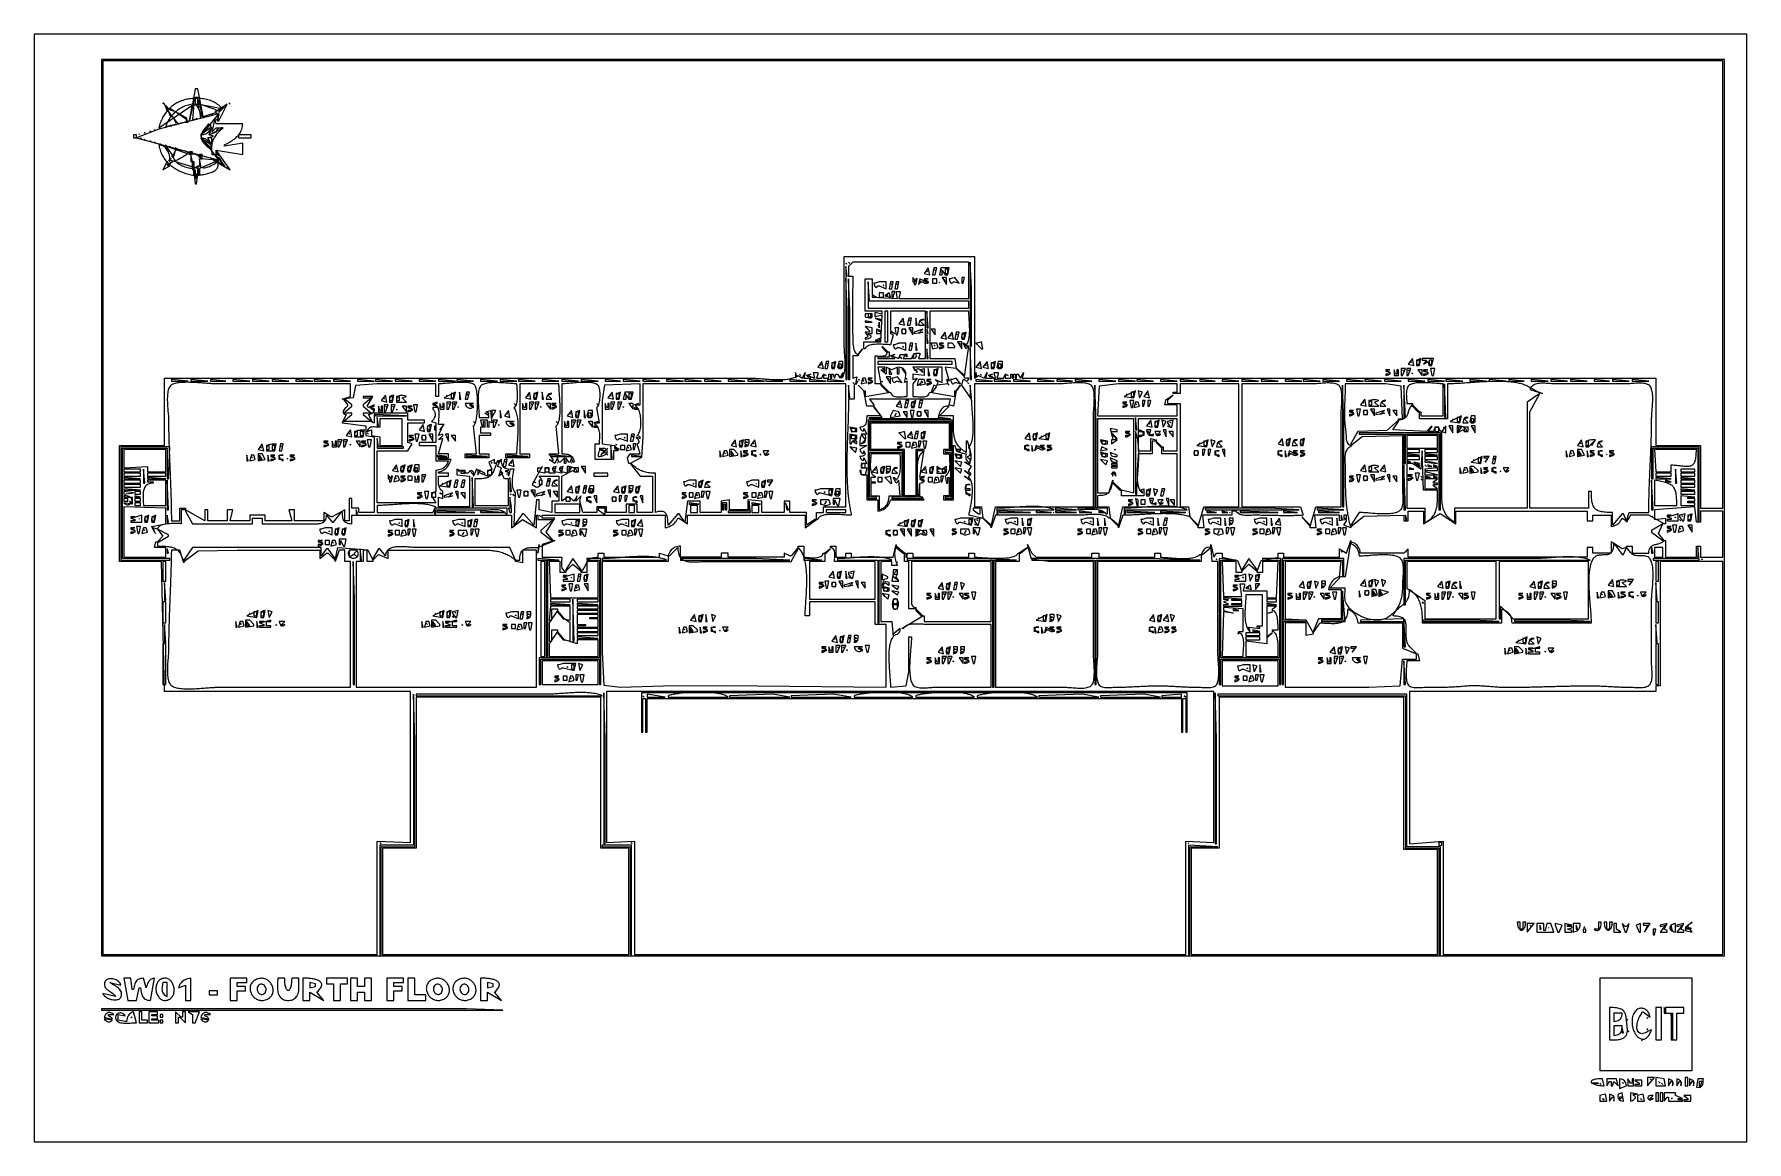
# Model space of a CAD drawing. Extents: x 0 to 1224, y 0 to 792.
import ezdxf

# ---------------------------------------------------------------- set-up
doc = ezdxf.new("R2010")
doc.units = 0
for name, color, linetype in [('C134', 134, 'CONTINUOUS'), ('C141', 141, 'CONTINUOUS'), ('C142', 142, 'CONTINUOUS'), ('C143', 143, 'CONTINUOUS'), ('C145', 145, 'CONTINUOUS'), ('C146', 146, 'CONTINUOUS'), ('C151', 151, 'CONTINUOUS'), ('C154', 154, 'CONTINUOUS'), ('C155', 155, 'CONTINUOUS'), ('C7', 7, 'CONTINUOUS')]:
    doc.layers.add(name, color=color, linetype=linetype)

msp = doc.modelspace()

# ---------------------------------------------------------------- linework, layer by layer
at = {"layer": 'C134'}
for points in [[(73, 718), (132, 702), (119.055557, 719), (132, 735), (89, 724.115723), (73, 718)], [(98, 734), (99, 733), (98, 734)], [(123, 734), (124, 733), (123, 734)]]:
    msp.add_lwpolyline(points, dxfattribs=at)
at = {"layer": 'C141'}
msp.add_lwpolyline([(1152.666626, 88.666664), (1153.333374, 88.333336), (1152.666626, 88.666664)], dxfattribs=at)
at = {"layer": 'C142'}
for points in [[(89, 725), (114, 742), (114, 746), (112.9774, 745.96), (111.9697, 745.8844), (110.9772, 745.7737), (110.0004, 745.6284), (109.0395, 745.4491), (108.095, 745.2363), (107.1672, 744.9906), (106.2566, 744.7124), (105.3634, 744.4025), (104.4882, 744.0612), (103.6312, 743.6891), (102.7928, 743.2869), (101.9735, 742.8549), (101.1735, 742.3939), (100.3934, 741.9042), (99.6334, 741.3865), (98.8939, 740.8413), (98.1753, 740.2692), (97.4781, 739.6706), (96.8025, 739.0462), (96.1489, 738.3964), (95.5178, 737.7219), (94.9095, 737.0231), (94.3243, 736.3007), (93.7628, 735.5551), (93.2252, 734.7868), (92.7119, 733.9965), (92.2233, 733.1847), (91.7597, 732.352), (91.3217, 731.4988), (90.9095, 730.6257), (90.5235, 729.7332), (90.164, 728.822), (89.8316, 727.8925), (89.5265, 726.9453), (89.2492, 725.9809), (89, 725)], [(92, 743), (93, 742), (92, 743)], [(93, 742), (95, 737), (96, 737), (93, 742)], [(115, 746), (115, 742), (117, 742), (117, 746), (115, 746)], [(118, 746), (118, 742), (134, 739), (133.3023, 739.7905), (132.5774, 740.525), (131.8261, 741.2051), (131.0494, 741.8325), (130.2481, 742.4087), (129.4232, 742.9355), (128.5755, 743.4144), (127.7058, 743.8472), (126.8152, 744.2355), (125.9044, 744.581), (124.9743, 744.8852), (124.026, 745.1499), (123.0601, 745.3767), (122.0777, 745.5672), (121.0796, 745.7232), (120.0667, 745.8462), (119.0398, 745.9379), (118, 746)], [(139, 743), (140, 742), (139, 743)], [(89, 713), (89.1788, 711.9848), (89.3938, 710.996), (89.6443, 710.0333), (89.9294, 709.0964), (90.2481, 708.1852), (90.5997, 707.2993), (90.9832, 706.4387), (91.3978, 705.6029), (91.8426, 704.7919), (92.3168, 704.0054), (92.8194, 703.2431), (93.3497, 702.5048), (93.9068, 701.7904), (94.4897, 701.0995), (95.0977, 700.432), (95.7299, 699.7876), (96.3853, 699.1661), (97.0632, 698.5672), (97.7627, 697.9908), (98.4828, 697.4366), (99.2228, 696.9044), (99.9818, 696.394), (100.7589, 695.9051), (101.5532, 695.4374), (102.3639, 694.9909), (103.1902, 694.5652), (104.031, 694.1601), (104.8857, 693.7754), (105.7533, 693.4109), (106.6329, 693.0663), (107.5237, 692.7414), (108.4248, 692.436), (109.3354, 692.1499), (110.2546, 691.8827), (111.1815, 691.6344), (112.1153, 691.4047), (113.0551, 691.1932), (114, 691), (114, 695), (115, 695), (115, 691), (115.6489, 691.0585), (116.3498, 691.1236), (117.0959, 691.1972), (117.8805, 691.281), (118.697, 691.3768), (119.5389, 691.4864), (120.3993, 691.6116), (121.2717, 691.7541), (122.1495, 691.9157), (123.0259, 692.0983), (123.8944, 692.3036), (124.7483, 692.5334), (125.5809, 692.7895), (126.3856, 693.0737), (127.1558, 693.3877), (127.8848, 693.7334), (128.5659, 694.1125), (129.1926, 694.5268), (129.7581, 694.9781), (130.2558, 695.4682), (130.6791, 695.9989), (131.0213, 696.572), (131.2759, 697.1892), (131.436, 697.8523), (131.4951, 698.5632), (131.4466, 699.3235), (131.2837, 700.1352), (131, 701), (130, 701), (118, 696), (118, 692), (117, 692), (117, 696), (97, 702), (96.9792, 702.9996), (96.8978, 703.9792), (96.755, 704.9343), (96.5501, 705.8601), (96.2825, 706.7519), (95.9515, 707.6053), (95.5564, 708.4155), (95.0964, 709.1779), (94.5709, 709.8879), (93.9792, 710.5408), (93.3206, 711.132), (92.5944, 711.6568), (91.8, 712.1107), (90.9365, 712.4889), (90.0034, 712.7869), (89, 713)], [(93.666664, 712.666687), (94.333336, 712.333313), (93.666664, 712.666687)]]:
    msp.add_lwpolyline(points, dxfattribs=at)
at = {"layer": 'C143'}
for points in [[(90, 87), (90, 85), (92, 85), (92, 87), (90, 87)], [(1138, 88), (1139, 87), (1138, 88)], [(1135, 81), (1135, 78), (1136, 78), (1135, 81)], [(1148.666626, 72.666664), (1149.333374, 72.333336), (1148.666626, 72.666664)], [(1122, 40), (1121, 45), (1119.742, 45.0053), (1118.596, 44.9734), (1117.5599, 44.907), (1116.6321, 44.8089), (1115.8106, 44.6818), (1115.0935, 44.5284), (1114.4791, 44.3513), (1113.9654, 44.1534), (1113.5507, 43.9374), (1113.233, 43.7059), (1113.0106, 43.4617), (1112.8814, 43.2075), (1112.8438, 42.946), (1112.8959, 42.68), (1113.0357, 42.4122), (1113.2615, 42.1452), (1113.5714, 41.8818), (1113.9635, 41.6247), (1114.436, 41.3767), (1114.987, 41.1405), (1115.6147, 40.9187), (1116.3172, 40.7141), (1117.0927, 40.5294), (1117.9393, 40.3674), (1118.8552, 40.2307), (1119.8385, 40.1221), (1120.8874, 40.0443), (1122, 40)], [(1124, 45), (1124, 40), (1126, 43), (1127, 43), (1127, 40), (1128, 40), (1129, 43), (1132, 40), (1131, 45), (1124, 45)], [(1133, 45), (1133, 38), (1138, 40), (1137.7621, 41.1887), (1137.4641, 42.1659), (1137.0807, 42.9568), (1136.5866, 43.5867), (1135.9567, 44.0807), (1135.1658, 44.4641), (1134.1886, 44.7621), (1133, 45)], [(1139, 45), (1139, 40), (1143, 40), (1143, 45), (1142, 45), (1142, 42), (1141, 42), (1139, 45)], [(1153, 46), (1153, 40), (1158, 46), (1153, 46)], [(1159, 46), (1159, 40), (1166, 40), (1165, 45), (1159, 46)], [(1180, 46), (1180, 40), (1182, 40), (1182, 46), (1180, 46)]]:
    msp.add_lwpolyline(points, dxfattribs=at)
at = {"layer": 'C145'}
for points in [[(1148.666626, 92.666664), (1149.333374, 92.333336), (1148.666626, 92.666664)], [(1139.333374, 79.333336), (1139.666626, 78.666664), (1139.333374, 79.333336)]]:
    msp.add_lwpolyline(points, dxfattribs=at)
at = {"layer": 'C146'}
msp.add_lwpolyline([(129, 732), (127, 722), (130, 725), (135, 725), (134.0715, 724.194), (133.2028, 723.4141), (132.3927, 722.6554), (131.6406, 721.9133), (130.9455, 721.183), (130.3065, 720.4598), (129.7227, 719.739), (129.1933, 719.0159), (128.7174, 718.2856), (128.2942, 717.5436), (127.9227, 716.785), (127.602, 716.0052), (127.3313, 715.1995), (127.1098, 714.363), (126.9364, 713.4912), (126.8105, 712.5792), (126.731, 711.6224), (126.6971, 710.6159), (126.7079, 709.5552), (126.7626, 708.4354), (126.8602, 707.2519), (127, 706), (130, 706), (130, 709), (149, 706), (149, 714), (136, 712), (136, 713), (136.9009, 713.4533), (137.7924, 713.9147), (138.6713, 714.3862), (139.5347, 714.8698), (140.3796, 715.3676), (141.2029, 715.8817), (142.0017, 716.414), (142.773, 716.9668), (143.5137, 717.542), (144.2209, 718.1416), (144.8916, 718.7679), (145.5227, 719.4228), (146.1113, 720.1084), (146.6544, 720.8267), (147.149, 721.5798), (147.592, 722.3699), (147.9805, 723.1988), (148.3114, 724.0688), (148.5818, 724.9818), (148.7887, 725.94), (148.9291, 726.9453), (149, 728), (130, 728), (129, 732)], dxfattribs=at)
at = {"layer": 'C151'}
for points in [[(90, 91), (90, 89), (92, 89), (92, 91), (90, 91)], [(1170, 92), (1170, 73), (1171, 73), (1170, 92)], [(1152.666626, 80.666664), (1153.333374, 80.333336), (1152.666626, 80.666664)]]:
    msp.add_lwpolyline(points, dxfattribs=at)
at = {"layer": 'C154'}
for points in [[(1119, 117), (1119, 51), (1185, 51), (1185, 117), (1119, 117)], [(1129, 92), (1129, 86), (1130.1912, 86.1708), (1131.2226, 86.3992), (1132.1049, 86.6995), (1132.8487, 87.0857), (1133.4647, 87.572), (1133.9636, 88.1726), (1134.3558, 88.9015), (1134.6522, 89.7729), (1134.8634, 90.801), (1135, 92), (1129, 92)], [(1129, 83), (1129, 76), (1130.2383, 76.1424), (1131.2957, 76.3658), (1132.1862, 76.6761), (1132.924, 77.0793), (1133.5233, 77.5813), (1133.9981, 78.1881), (1134.3626, 78.9054), (1134.6309, 79.7394), (1134.8171, 80.6958), (1134.9354, 81.7807), (1135, 83), (1129, 83)]]:
    msp.add_lwpolyline(points, dxfattribs=at)
at = {"layer": 'C155'}
msp.add_lwpolyline([(1165, 96), (1165, 92), (1166, 92), (1165, 96)], dxfattribs=at)
at = {"layer": 'C7'}
for points in [[(0, 792)], [(0, 792), (0, 0), (1224, 0), (1224, 792), (0, 792)], [(48, 774), (48, 133), (1208, 133), (1208, 774), (48, 774)], [(49, 773), (49, 134), (245, 134), (245, 215), (269, 214), (269, 322), (93, 322), (91, 415), (61, 415), (61, 498), (93, 498), (93, 546), (427, 546), (513, 546), (513.7589, 545.9922), (514.5584, 545.9701), (515.3956, 545.9352), (516.268, 545.8893), (517.1728, 545.834), (518.1074, 545.7709), (519.0689, 545.7016), (520.0548, 545.628), (521.0623, 545.5515), (522.0887, 545.4739), (523.1313, 545.3968), (524.1874, 545.3218), (525.2544, 545.2507), (526.3294, 545.185), (527.4099, 545.1265), (528.4932, 545.0767), (529.5764, 545.0374), (530.6569, 545.0102), (531.7321, 544.9967), (532.7992, 544.9986), (533.8555, 545.0175), (534.8983, 545.0552), (535.925, 545.1132), (536.9327, 545.1933), (537.9189, 545.297), (538.8808, 545.426), (539.8158, 545.582), (540.721, 545.7667), (541.5939, 545.9816), (542.4317, 546.2285), (543.2317, 546.509), (543.9912, 546.8247), (544.7076, 547.1774), (545.3781, 547.5685), (546, 548), (549, 546), (551, 550), (550, 546), (555, 546), (555, 547), (553, 547), (553, 548), (558, 546), (557, 550), (560, 550), (560, 549), (559, 546), (563, 546), (563.3352, 547.2246), (563.6949, 548.0889), (564.187, 548.5409), (564.9194, 548.5285), (566, 548), (564, 549), (564, 548), (564, 546), (567, 546), (568, 546), (568, 549), (569, 549), (569, 546), (570, 546), (570, 549), (571, 549), (572, 546), (573, 549), (574, 549), (576, 546), (578, 550), (577, 546), (577.5088, 546.5196), (577.9519, 547.1248), (578.3332, 547.8085), (578.6566, 548.5639), (578.9259, 549.384), (579.1452, 550.2618), (579.3184, 551.1903), (579.4493, 552.1627), (579.5419, 553.1718), (579.6001, 554.2109), (579.6279, 555.2729), (579.6291, 556.3509), (579.6077, 557.4378), (579.5675, 558.5269), (579.5126, 559.611), (579.4469, 560.6833), (579.3741, 561.7368), (579.2984, 562.7645), (579.2235, 563.7595), (579.1535, 564.7148), (579.0922, 565.6234), (579.0436, 566.4785), (579.0115, 567.273), (579, 568), (579, 633), (672, 633), (672, 546), (675, 548), (679, 546), (681, 550), (680, 546), (685, 546), (685, 547), (683, 547), (683, 548), (686, 546), (687, 546), (686, 550), (689, 550), (689, 549), (688, 546), (693, 546), (693.3352, 547.2246), (693.6949, 548.0889), (694.187, 548.5409), (694.9194, 548.5285), (696, 548), (694, 549), (694, 548), (694, 546), (697, 546), (698, 546), (698, 549), (699, 549), (699, 546), (700, 546), (700, 549), (701, 549), (701, 546), (702, 546), (702, 549), (703, 549), (705, 546), (707, 550), (706, 546), (1159, 546), (1159, 498), (1191, 498), (1191, 453), (1207, 453), (1207, 773), (49, 773)], [(115, 753), (111, 730), (115, 747), (117, 747), (117.0157, 746.133), (117.0318, 745.225), (117.0537, 744.2837), (117.0868, 743.317), (117.1365, 742.3327), (117.2082, 741.3386), (117.3073, 740.3426), (117.4393, 739.3525), (117.6096, 738.3761), (117.8236, 737.4213), (118.0867, 736.4959), (118.4043, 735.6078), (118.7818, 734.7647), (119.2248, 733.9745), (119.7385, 733.2451), (120.3284, 732.5843), (121, 732), (117, 753), (115, 753)], [(115.666664, 746.666687), (116.333336, 746.333313), (115.666664, 746.666687)], [(94, 726), (111, 730), (113, 742), (112.0335, 741.8348), (111.0768, 741.6309), (110.1312, 741.389), (109.198, 741.1097), (108.2783, 740.7938), (107.3735, 740.442), (106.4847, 740.0549), (105.6132, 739.6333), (104.7603, 739.1779), (103.9272, 738.6894), (103.1151, 738.1685), (102.3253, 737.6158), (101.5591, 737.0322), (100.8176, 736.4183), (100.1021, 735.7747), (99.414, 735.1023), (98.7543, 734.4017), (98.1244, 733.6736), (97.5255, 732.9187), (96.9588, 732.1377), (96.4257, 731.3314), (95.9273, 730.5004), (95.4649, 729.6454), (95.0397, 728.7672), (94.653, 727.8664), (94.306, 726.9438), (94, 726)], [(94, 741), (96, 739), (94, 741)], [(96, 737), (97, 734), (98, 734), (96, 737)], [(97, 739), (97, 738), (100, 737), (97, 739)], [(100.666664, 736.666687), (101.333336, 736.333313), (100.666664, 736.666687)], [(102, 736), (109, 731), (109, 732), (102, 736)], [(114, 742), (113, 731), (119, 732), (118.8827, 732.9839), (118.7723, 733.9592), (118.6548, 734.9183), (118.5161, 735.854), (118.3423, 736.7588), (118.1191, 737.6254), (117.8327, 738.4463), (117.469, 739.2142), (117.014, 739.9217), (116.4536, 740.5614), (115.7738, 741.1259), (114.9606, 741.6079), (114, 742)], [(118, 742), (120, 733), (130, 736), (130, 738), (118, 742)], [(126.666664, 734.666687), (127.333336, 734.333313), (126.666664, 734.666687)], [(138, 742), (129, 736), (132, 735), (131, 730), (132, 730), (138, 742)], [(136, 740), (132, 737), (132, 736), (136, 740)], [(82.666664, 722.666687), (83.333336, 722.333313), (82.666664, 722.666687)], [(85.666664, 723.666687), (86.333336, 723.333313), (85.666664, 723.666687)], [(89.666664, 724.666687), (90.333336, 724.333313), (89.666664, 724.666687)], [(93.666664, 725.666687), (94.333336, 725.333313), (93.666664, 725.666687)], [(97, 727), (98, 726), (97, 727)], [(99, 733), (101, 729), (102, 729), (99, 733)], [(100.666664, 727.666687), (101.333336, 727.333313), (100.666664, 727.666687)], [(102, 729), (103, 728), (102, 729)], [(104.666664, 728.666687), (105.333336, 728.333313), (104.666664, 728.666687)], [(109, 731), (108, 729), (110, 729), (109, 731)], [(115.666664, 731.666687), (116.333336, 731.333313), (115.666664, 731.666687)], [(125, 728), (124.1343, 727.1149), (123.3347, 726.2613), (122.6024, 725.4369), (121.9387, 724.6394), (121.3448, 723.8664), (120.8218, 723.1157), (120.3711, 722.3849), (119.9937, 721.6717), (119.6911, 720.9738), (119.4643, 720.2889), (119.3146, 719.6147), (119.2433, 718.9488), (119.2515, 718.289), (119.3405, 717.6329), (119.5114, 716.9782), (119.7656, 716.3226), (120.1043, 715.6638), (120.5286, 714.9995), (121.0397, 714.3273), (121.639, 713.645), (122.3277, 712.9502), (123.1068, 712.2406), (123.9778, 711.5139), (124.9418, 710.7678), (126, 710), (119, 718), (125, 714), (126, 714), (124, 718), (128, 719), (125, 720), (127, 725), (126, 725), (119, 720), (125, 728)], [(126, 728), (119, 720), (119.9562, 720.1124), (120.8805, 720.2967), (121.7632, 720.5523), (122.5947, 720.8791), (123.3657, 721.2769), (124.0664, 721.7452), (124.6874, 722.2838), (125.2192, 722.8925), (125.6521, 723.5709), (125.9766, 724.3189), (126.1832, 725.136), (126.2623, 726.0221), (126.2044, 726.9768), (126, 728)], [(130, 722), (125, 720), (135, 725), (133.8148, 724.9738), (132.8141, 724.9113), (131.9814, 724.7538), (131.3001, 724.4426), (130.7538, 723.919), (130.3259, 723.1243), (130, 722)], [(130.333328, 731.333313), (130.666672, 730.666687), (130.333328, 731.333313)], [(132, 734), (131, 732), (132, 734)], [(71, 720), (71, 718), (73, 718), (73, 720), (71, 720)], [(74.666664, 720.666687), (75.333336, 720.333313), (74.666664, 720.666687)], [(75.666664, 717.666687), (76.333336, 717.333313), (75.666664, 717.666687)], [(78.666664, 721.666687), (79.333336, 721.333313), (78.666664, 721.666687)], [(78.666664, 716.666687), (79.333336, 716.333313), (78.666664, 716.666687)], [(82.666664, 715.666687), (83.333336, 715.333313), (82.666664, 715.666687)], [(86, 715), (87, 714), (86, 715)], [(89.666664, 713.666687), (90.333336, 713.333313), (89.666664, 713.666687)], [(94, 712), (99, 705), (99.2258, 704.1188), (99.5536, 703.2909), (99.9755, 702.5147), (100.4834, 701.7889), (101.0694, 701.1121), (101.7255, 700.4829), (102.4437, 699.8999), (103.216, 699.3617), (104.0344, 698.8669), (104.891, 698.4142), (105.7778, 698.002), (106.6868, 697.6291), (107.6099, 697.294), (108.5393, 696.9953), (109.4669, 696.7318), (110.3847, 696.5018), (111.2848, 696.3041), (112.1592, 696.1373), (113, 696), (113, 701), (114, 701), (114, 696), (117, 698), (118, 698), (118.6651, 697.3917), (119.3819, 696.9562), (120.1429, 696.678), (120.9405, 696.5418), (121.7674, 696.532), (122.616, 696.6333), (123.4789, 696.8303), (124.3486, 697.1076), (125.2176, 697.4496), (126.0786, 697.8411), (126.9239, 698.2665), (127.7462, 698.7106), (128.5379, 699.1578), (129.2917, 699.5927), (130, 700), (130, 702), (119, 703), (118.3156, 703.9615), (117.5975, 704.7305), (116.8383, 705.3223), (116.0304, 705.7519), (115.1664, 706.0346), (114.2389, 706.1856), (113.2403, 706.22), (112.1631, 706.1531), (111, 706), (94, 712)], [(96.666664, 711.666687), (97.333336, 711.333313), (96.666664, 711.666687)], [(100.666664, 710.666687), (101.333336, 710.333313), (100.666664, 710.666687)], [(102, 710), (102, 709), (105, 709), (102, 710)], [(119, 718), (127, 710), (126.7009, 711.1231), (126.3561, 712.16), (125.9594, 713.1116), (125.5043, 713.9788), (124.9845, 714.7628), (124.3937, 715.4643), (123.7254, 716.0845), (122.9733, 716.6244), (122.1311, 717.0849), (121.1923, 717.467), (120.1507, 717.7717), (119, 718)], [(124, 718), (126, 714), (127, 714), (127, 718), (124, 718)], [(146, 720), (146, 718), (155, 718), (155, 720), (146, 720)], [(95, 701), (92, 695), (97, 698), (95, 701)], [(95, 699), (96, 698), (95, 699)], [(96, 702), (97, 701), (96, 702)], [(99, 701), (97, 700), (97, 699), (99, 701)], [(97.333336, 703.333313), (97.666664, 702.666687), (97.333336, 703.333313)], [(98, 705), (99, 704), (98, 705)], [(101, 709), (99, 705), (100, 705), (101, 709)], [(100.666664, 701.666687), (101.333336, 701.333313), (100.666664, 701.666687)], [(102, 702), (109, 706), (102, 702)], [(107.666664, 708.666687), (108.333336, 708.333313), (107.666664, 708.666687)], [(109, 708), (110, 707), (109, 708)], [(111, 708), (111, 706), (113, 708), (111, 708)], [(112, 706), (112, 701), (113, 701), (112, 706)], [(113, 701), (113, 695), (114, 695), (113, 701)], [(114.666664, 706.666687), (115.333336, 706.333313), (114.666664, 706.666687)], [(117, 698), (117, 692), (118, 692), (117, 698)], [(118, 706), (119, 703), (120, 703), (120, 706), (118, 706)], [(118, 703), (118, 698), (119, 698), (118, 703)], [(121.666664, 704.666687), (122.333336, 704.333313), (121.666664, 704.666687)], [(125.666664, 703.666687), (126.333336, 703.333313), (125.666664, 703.666687)], [(130, 709), (130, 705), (136, 698), (128, 703), (128, 702), (140, 695), (130, 709)], [(130, 707), (131, 706), (130, 707)], [(131, 706), (132, 705), (131, 706)], [(132, 704), (131, 701), (136, 698), (132, 704)], [(132, 700), (133, 699), (132, 700)], [(114, 695), (115, 685), (116, 685), (117, 692), (116, 692), (116, 689), (115, 689), (114, 695)], [(115.333336, 690.333313), (115.666664, 689.666687), (115.333336, 690.333313)], [(585, 629), (582, 626), (582, 619), (585, 619), (584.9993, 618.0012), (584.9975, 617.0022), (584.9946, 616.003), (584.9906, 615.0037), (584.9857, 614.0041), (584.98, 613.0045), (584.9735, 612.0047), (584.9664, 611.0047), (584.9587, 610.0047), (584.9505, 609.0045), (584.9419, 608.0042), (584.933, 607.0039), (584.9239, 606.0034), (584.9147, 605.0029), (584.9055, 604.0023), (584.8963, 603.0016), (584.8873, 602.0009), (584.8785, 601.0002), (584.87, 599.9994), (584.862, 598.9987), (584.8545, 597.9979), (584.8475, 596.9971), (584.8413, 595.9964), (584.8358, 594.9957), (584.8313, 593.995), (584.8276, 592.9943), (584.825, 591.9937), (584.8236, 590.9932), (584.8234, 589.9928), (584.8245, 588.9924), (584.827, 587.9921), (584.831, 586.992), (584.8367, 585.9919), (584.8439, 584.992), (584.853, 583.9922), (584.8639, 582.9926), (584.8768, 581.9931), (584.8917, 580.9937), (584.9087, 579.9946), (584.928, 578.9956), (584.9495, 577.9969), (584.9735, 576.9983), (585, 576), (585.0162, 575.2123), (585.0286, 574.3435), (585.0447, 573.4101), (585.0721, 572.4289), (585.1181, 571.4165), (585.1903, 570.3897), (585.2962, 569.3651), (585.4432, 568.3595), (585.6389, 567.3895), (585.8907, 566.4719), (586.2062, 565.6232), (586.5927, 564.8603), (587.0579, 564.1999), (587.6092, 563.6585), (588.254, 563.253), (589, 563), (589, 562), (585, 562), (585, 546), (588, 547), (587, 542), (588, 542), (588, 544), (589, 544), (586, 541), (586, 531), (582, 531), (581.9983, 530.0316), (581.9935, 529.0603), (581.9857, 528.0862), (581.975, 527.1092), (581.9615, 526.1296), (581.9454, 525.1473), (581.9269, 524.1625), (581.906, 523.1752), (581.883, 522.1855), (581.8579, 521.1935), (581.8309, 520.1993), (581.8022, 519.203), (581.7718, 518.2046), (581.7399, 517.2042), (581.7067, 516.2019), (581.6723, 515.1978), (581.6369, 514.1919), (581.6005, 513.1844), (581.5633, 512.1753), (581.5255, 511.1647), (581.4872, 510.1527), (581.4486, 509.1394), (581.4097, 508.1248), (581.3708, 507.109), (581.3319, 506.0921), (581.2932, 505.0742), (581.2549, 504.0554), (581.2171, 503.0357), (581.1799, 502.0153), (581.1434, 500.9942), (581.1079, 499.9724), (581.0734, 498.9501), (581.0401, 497.9274), (581.0081, 496.9043), (580.9777, 495.8809), (580.9488, 494.8573), (580.9216, 493.8336), (580.8964, 492.8099), (580.8732, 491.7861), (580.8522, 490.7625), (580.8335, 489.7391), (580.8172, 488.7159), (580.8036, 487.6932), (580.7926, 486.6708), (580.7846, 485.649), (580.7795, 484.6277), (580.7777, 483.6072), (580.7791, 482.5874), (580.784, 481.5684), (580.7924, 480.5504), (580.8046, 479.5334), (580.8206, 478.5174), (580.8406, 477.5026), (580.8648, 476.4891), (580.8933, 475.4769), (580.9262, 474.4661), (580.9636, 473.4567), (581.0058, 472.449), (581.0528, 471.4429), (581.1047, 470.4385), (581.1618, 469.4359), (581.2242, 468.4352), (581.292, 467.4365), (581.3653, 466.4398), (581.4444, 465.4453), (581.5292, 464.453), (581.62, 463.4629), (581.717, 462.4753), (581.8202, 461.4901), (581.9297, 460.5074), (582.0459, 459.5273), (582.1686, 458.55), (582.2982, 457.5754), (582.4348, 456.6037), (582.5784, 455.6349), (582.7293, 454.6691), (582.8876, 453.7064), (583.0534, 452.7469), (583.2268, 451.7907), (583.408, 450.8378), (583.5972, 449.8883), (583.7945, 448.9423), (584, 448), (583.4012, 448.0095), (582.7149, 448.0363), (581.9488, 448.0774), (581.1109, 448.1296), (580.2091, 448.1901), (579.2513, 448.2559), (578.2453, 448.324), (577.1991, 448.3913), (576.1206, 448.455), (575.0177, 448.5121), (573.8983, 448.5595), (572.7703, 448.5942), (571.6416, 448.6134), (570.5201, 448.614), (569.4136, 448.593), (568.3302, 448.5474), (567.2777, 448.4743), (566.264, 448.3707), (565.297, 448.2336), (564.3846, 448.06), (563.5347, 447.847), (562.7553, 447.5915), (562.0542, 447.2905), (561.4393, 446.9412), (560.9185, 446.5404), (560.4997, 446.0853), (560.1909, 445.5728), (560, 445), (559, 445), (559, 450), (564, 450), (564, 454), (580, 454), (580, 542), (435, 542), (435, 504), (433.972229, 489.317902), (426, 485), (425, 485), (424, 489), (426, 492), (433, 492), (431, 499), (431.8469, 499.5948), (432.2807, 500.1775), (432.3689, 500.7584), (432.1795, 501.3479), (431.7801, 501.9564), (431.2386, 502.5943), (430.6226, 503.272), (430, 504), (433, 503), (433, 504), (431, 505), (431.4544, 505.4683), (431.8657, 506.0354), (432.2341, 506.6923), (432.5599, 507.4303), (432.8433, 508.2405), (433.0846, 509.1141), (433.2839, 510.0422), (433.4417, 511.016), (433.5581, 512.0267), (433.6333, 513.0654), (433.6677, 514.1233), (433.6615, 515.1916), (433.6149, 516.2613), (433.5282, 517.3238), (433.4017, 518.3701), (433.2355, 519.3913), (433.03, 520.3788), (432.7855, 521.3236), (432.502, 522.2168), (432.18, 523.0498), (431.8197, 523.8135), (431.4212, 524.4992), (430.985, 525.0981), (430.5111, 525.6013), (430, 526), (430, 527), (433, 527), (433, 542), (407.603394, 540.972229), (406, 530), (406, 499), (415, 498), (414.7496, 496.817), (414.7428, 496.0565), (415.0612, 495.5874), (415.7863, 495.2789), (417, 495), (417, 494), (414, 494), (414, 488), (401, 488), (401, 499), (404, 499), (404.0146, 499.9077), (404.0515, 500.8467), (404.1002, 501.8094), (404.15, 502.7879), (404.1905, 503.7748), (404.211, 504.7625), (404.2011, 505.7432), (404.1501, 506.7094), (404.0476, 507.6534), (403.8829, 508.5676), (403.6456, 509.4444), (403.3251, 510.2761), (402.9108, 511.0552), (402.3923, 511.7739), (401.7588, 512.4247), (401, 513), (401, 514), (404, 514), (402, 525), (402.4328, 525.3357), (402.8274, 525.8358), (403.1828, 526.4816), (403.4978, 527.2543), (403.7714, 528.135), (404.0026, 529.1049), (404.1904, 530.1452), (404.3335, 531.2372), (404.4311, 532.3619), (404.482, 533.5007), (404.4852, 534.6347), (404.4397, 535.7451), (404.3443, 536.8131), (404.198, 537.8199), (403.9998, 538.7467), (403.7486, 539.5746), (403.4434, 540.285), (403.083, 540.8589), (402.6666, 541.2777), (402.1113, 541.6381), (401.4743, 541.95), (400.7617, 542.2163), (399.9795, 542.4396), (399.1341, 542.6226), (398.2315, 542.7681), (397.2779, 542.8789), (396.2795, 542.9576), (395.2425, 543.007), (394.1731, 543.0299), (393.0773, 543.0289), (391.9613, 543.0068), (390.8314, 542.9663), (389.6937, 542.9101), (388.5544, 542.8411), (387.4196, 542.7618), (386.2955, 542.6751), (385.1883, 542.5838), (384.1041, 542.4904), (383.0491, 542.3978), (382.0295, 542.3086), (381.0514, 542.2257), (380.121, 542.1517), (379.2445, 542.0894), (378.4281, 542.0415), (377.6778, 542.0108), (377, 542), (377, 492), (378.1255, 491.9741), (379.1743, 491.9167), (380.1476, 491.8164), (381.0465, 491.6623), (381.8725, 491.4429), (382.6266, 491.1473), (383.3102, 490.7641), (383.9244, 490.2821), (384.4706, 489.6903), (384.9501, 488.9773), (385.3639, 488.1321), (385.7135, 487.1434), (386, 486), (385, 486), (384, 489), (383, 486), (382, 486), (380, 489), (380, 485), (379, 485), (379, 489), (376, 486), (375, 486), (374, 489), (372, 485), (368, 488), (371, 487), (371, 488), (368, 492), (375, 492), (373, 512), (373.4287, 512.2977), (373.8158, 512.6942), (374.1629, 513.1835), (374.4719, 513.7598), (374.7446, 514.4172), (374.9828, 515.1498), (375.1883, 515.9519), (375.3629, 516.8176), (375.5085, 517.741), (375.6268, 518.7162), (375.7198, 519.7374), (375.7891, 520.7988), (375.8366, 521.8945), (375.8641, 523.0187), (375.8734, 524.1654), (375.8664, 525.3289), (375.8448, 526.5033), (375.8105, 527.6827), (375.7652, 528.8614), (375.7109, 530.0333), (375.6492, 531.1928), (375.5821, 532.3339), (375.5113, 533.4508), (375.4386, 534.5376), (375.3659, 535.5884), (375.2949, 536.5975), (375.2275, 537.559), (375.1655, 538.467), (375.1108, 539.3157), (375.065, 540.0991), (375.0301, 540.8116), (375.0078, 541.4471), (375, 542), (347, 542), (347, 492), (354, 492), (354, 489), (337, 489), (337, 492), (345, 492), (345.0079, 492.8066), (345.0307, 493.6508), (345.0666, 494.53), (345.1137, 495.4417), (345.1703, 496.3833), (345.2346, 497.352), (345.305, 498.3454), (345.3795, 499.3609), (345.4564, 500.3958), (345.534, 501.4475), (345.6105, 502.5136), (345.6842, 503.5913), (345.7532, 504.678), (345.8158, 505.7713), (345.8702, 506.8684), (345.9147, 507.9668), (345.9474, 509.064), (345.9667, 510.1572), (345.9708, 511.2439), (345.9578, 512.3215), (345.9261, 513.3874), (345.8738, 514.439), (345.7991, 515.4738), (345.7004, 516.4891), (345.5759, 517.4823), (345.4237, 518.4509), (345.2422, 519.3922), (345.0295, 520.3036), (344.7838, 521.1826), (344.5035, 522.0265), (344.1867, 522.8328), (343.8317, 523.5989), (343.4367, 524.3221), (343, 525), (343.5471, 525.3956), (344.0092, 525.9253), (344.3927, 526.5752), (344.7039, 527.3314), (344.949, 528.1801), (345.1345, 529.1074), (345.2667, 530.0993), (345.3518, 531.1421), (345.3964, 532.2219), (345.4066, 533.3247), (345.3888, 534.4368), (345.3494, 535.5442), (345.2947, 536.633), (345.2311, 537.6895), (345.1648, 538.6996), (345.1022, 539.6496), (345.0496, 540.5256), (345.0134, 541.3137), (345, 542), (344.3893, 542.0101), (343.6942, 542.0386), (342.9218, 542.0829), (342.079, 542.1402), (341.1729, 542.2079), (340.2105, 542.2832), (339.1989, 542.3634), (338.145, 542.4458), (337.056, 542.5277), (335.9388, 542.6064), (334.8005, 542.6793), (333.6481, 542.7435), (332.4886, 542.7965), (331.329, 542.8354), (330.1765, 542.8577), (329.0379, 542.8605), (327.9204, 542.8412), (326.831, 542.7971), (325.7767, 542.7255), (324.7645, 542.6237), (323.8015, 542.4889), (322.8947, 542.3185), (322.0511, 542.1098), (321.2778, 541.86), (320.5818, 541.5665), (319.97, 541.2266), (319.4497, 540.8375), (319.0277, 540.3966), (318.6344, 539.8119), (318.2993, 539.1333), (318.0187, 538.3692), (317.7887, 537.528), (317.6057, 536.6179), (317.4656, 535.6474), (317.3649, 534.6249), (317.2996, 533.5586), (317.2661, 532.4569), (317.2604, 531.3282), (317.2788, 530.1808), (317.3176, 529.0232), (317.3729, 527.8636), (317.4409, 526.7104), (317.5178, 525.572), (317.5999, 524.4568), (317.6833, 523.373), (317.7643, 522.3291), (317.8391, 521.3334), (317.9038, 520.3943), (317.9547, 519.5201), (317.988, 518.7192), (318, 518), (325, 518), (325, 519), (322, 521), (325, 520), (325, 521), (323, 522), (326, 523), (327, 514), (325, 515), (325, 511), (324, 511), (324, 516), (319, 516), (320, 512), (321, 512), (321, 515), (322, 515), (322, 511), (319, 511), (319, 507), (326, 507), (326, 505), (318, 505), (318, 492), (325, 492), (325, 489), (308, 489), (308, 492), (316, 492), (314, 512), (314.311, 512.2409), (314.6053, 512.6087), (314.8826, 513.0948), (315.1427, 513.6911), (315.3854, 514.3891), (315.6106, 515.1806), (315.8181, 516.0571), (316.0076, 517.0105), (316.179, 518.0323), (316.332, 519.1142), (316.4665, 520.248), (316.5822, 521.4252), (316.6791, 522.6376), (316.7568, 523.8768), (316.8153, 525.1345), (316.8542, 526.4024), (316.8734, 527.6721), (316.8728, 528.9354), (316.852, 530.1838), (316.811, 531.4091), (316.7495, 532.603), (316.6674, 533.7571), (316.5644, 534.863), (316.4403, 535.9125), (316.295, 536.8973), (316.1282, 537.8089), (315.9399, 538.6392), (315.7296, 539.3797), (315.4974, 540.0221), (315.2429, 540.5581), (314.966, 540.9794), (314.6666, 541.2777), (314.1113, 541.6381), (313.4743, 541.95), (312.7617, 542.2163), (311.9795, 542.4396), (311.1341, 542.6226), (310.2315, 542.7681), (309.2779, 542.8789), (308.2796, 542.9576), (307.2426, 543.007), (306.1731, 543.0299), (305.0773, 543.0289), (303.9614, 543.0068), (302.8315, 542.9663), (301.6938, 542.9101), (300.5545, 542.8411), (299.4197, 542.7618), (298.2956, 542.6751), (297.1883, 542.5838), (296.1041, 542.4904), (295.0492, 542.3978), (294.0295, 542.3086), (293.0515, 542.2257), (292.1211, 542.1517), (291.2446, 542.0894), (290.4281, 542.0415), (289.6778, 542.0108), (289, 542), (289, 533), (287, 533), (287, 542), (245, 542), (229.603394, 540.820984), (228, 532), (220, 531), (226, 533), (226, 542), (129, 542), (128.4081, 542.0085), (127.7417, 542.0327), (127.0058, 542.0707), (126.2055, 542.1206), (125.3456, 542.1807), (124.4313, 542.2492), (123.4676, 542.3242), (122.4593, 542.4041), (121.4116, 542.4869), (120.3294, 542.5708), (119.2178, 542.6542), (118.0817, 542.7351), (116.9261, 542.8118), (115.7561, 542.8825), (114.5767, 542.9453), (113.3928, 542.9985), (112.2095, 543.0403), (111.0317, 543.0688), (109.8646, 543.0824), (108.713, 543.0791), (107.5819, 543.0571), (106.4765, 543.0148), (105.4016, 542.9502), (104.3623, 542.8616), (103.3636, 542.7471), (102.4105, 542.605), (101.508, 542.4335), (100.6612, 542.2308), (99.8749, 541.995), (99.1542, 541.7244), (98.5041, 541.4172), (97.9297, 541.0715), (97.4359, 540.6856), (97.0277, 540.2577)], [(580, 626), (580, 619), (581, 619), (580, 626)], [(580.333313, 628.333313), (580.666687, 627.666687), (580.333313, 628.333313)], [(582, 629), (583, 628), (582, 629)], [(982.0277, 540.3966), (981.5765, 539.695), (981.2331, 538.8877), (980.9849, 537.9921), (980.8195, 537.0255), (980.7244, 536.0053), (980.6872, 534.9489), (980.6954, 533.8736), (980.7365, 532.7969), (980.7981, 531.7362), (980.8677, 530.7087), (980.9329, 529.7319), (980.9811, 528.8232), (981, 528), (985, 528), (985, 527), (984.398, 526.4188), (983.8883, 525.8174), (983.459, 525.1998), (983.0984, 524.5703), (982.7949, 523.9331), (982.5366, 523.2924), (982.312, 522.6524), (982.1091, 522.0174), (981.9165, 521.3914), (981.7222, 520.7789), (981.5146, 520.1838), (981.2819, 519.6105), (981.0126, 519.0632), (980.6947, 518.546), (980.3166, 518.0633), (979.8666, 517.6191), (979.333, 517.2177), (978.704, 516.8633), (977.9679, 516.5601), (977.113, 516.3124), (976.1276, 516.1242), (975, 516), (975, 517), (978, 517), (976.972229, 540.396606), (966, 542), (937, 542), (936.9964, 541.0248), (936.9864, 540.0443), (936.9704, 539.0589), (936.9493, 538.069), (936.9238, 537.0749), (936.8945, 536.0769), (936.8621, 535.0754), (936.8274, 534.0708), (936.791, 533.0634), (936.7536, 532.0535), (936.716, 531.0416), (936.6789, 530.0279), (936.6428, 529.0128), (936.6086, 527.9967), (936.577, 526.9799), (936.5486, 525.9628), (936.5241, 524.9457), (936.5043, 523.929), (936.4898, 522.913), (936.4813, 521.8981), (936.4796, 520.8846), (936.4853, 519.8729), (936.4991, 518.8633), (936.5218, 517.8563), (936.5541, 516.852), (936.5965, 515.851), (936.6499, 514.8535), (936.715, 513.8599), (936.7924, 512.8706), (936.8828, 511.8858), (936.987, 510.906), (937.1055, 509.9316), (937.2393, 508.9628), (937.3889, 508), (937.5002, 507.1104), (937.564, 506.1808), (937.6008, 505.2275), (937.6311, 504.267), (937.6754, 503.3155), (937.7543, 502.3896), (937.8883, 501.5056), (938.098, 500.6799), (938.4038, 499.9289), (938.8264, 499.269), (939.3863, 498.7166), (940.1039, 498.2881), (941, 498), (941, 497), (940.138, 496.6446), (939.3958, 496.1973), (938.7651, 495.6659), (938.2374, 495.058), (937.8045, 494.3813), (937.4579, 493.6436), (937.1892, 492.8525), (936.9902, 492.0157), (936.8524, 491.141), (936.7674, 490.2361), (936.7269, 489.3085), (936.7225, 488.3661), (936.7459, 487.4166), (936.7887, 486.4675), (936.8424, 485.5267), (936.8988, 484.6019), (936.9494, 483.7007), (936.9859, 482.8308), (937, 482), (936.9996, 480.954), (936.9988, 479.9124), (936.9979, 478.875), (936.9972, 477.8417), (936.9972, 476.8123), (936.9981, 475.7867), (937.0003, 474.7646), (937.0043, 473.7459), (937.0103, 472.7305), (937.0187, 471.7182), (937.0299, 470.7089), (937.0442, 469.7023), (937.062, 468.6983), (937.0837, 467.6968), (937.1095, 466.6976), (937.14, 465.7005), (937.1753, 464.7054), (937.2159, 463.7121), (937.2622, 462.7205), (937.3145, 461.7303), (937.3731, 460.7415), (937.4385, 459.7539), (937.511, 458.7673), (937.5908, 457.7815), (937.6785, 456.7964), (937.7744, 455.8119), (937.8787, 454.8277), (937.992, 453.8437), (938.1144, 452.8598), (938.2465, 451.8757), (938.3885, 450.8914), (938.5409, 449.9067), (938.7039, 448.9213), (938.8779, 447.9352), (939.0633, 446.9482), (939.2605, 445.9601), (939.4698, 444.9708), (939.6916, 443.9801), (939.9261, 442.9878), (940.1739, 441.9938), (940.4352, 440.998), (940.7105, 440.0001), (941, 439), (936, 441), (938, 444), (938, 445), (933, 444), (933, 448), (915, 448), (916, 439), (912, 439), (912, 440), (916, 454), (934, 454), (934, 519), (934.0116, 519.6317), (934.044, 520.3534), (934.0934, 521.1563), (934.1561, 522.0313), (934.2282, 522.9696), (934.3061, 523.9624), (934.3859, 525.0005), (934.4639, 526.0753), (934.5363, 527.1777), (934.5994, 528.2988), (934.6494, 529.4298), (934.6826, 530.5616), (934.6952, 531.6855), (934.6833, 532.7925), (934.6434, 533.8736), (934.5715, 534.9201), (934.464, 535.9229), (934.317, 536.8731), (934.1268, 537.7619), (933.8897, 538.5803), (933.6019, 539.3195), (933.2596, 539.9704), (932.8591, 540.5243), (932.3966, 540.9722), (931.7616, 541.3946), (931.0292, 541.7428), (930.2101, 542.0228), (929.3148, 542.2402), (928.3541, 542.4011), (927.3386, 542.5112), (926.279, 542.5765), (925.1859, 542.6029), (924.07, 542.5961), (922.9419, 542.5621), (921.8123, 542.5068), (920.6918, 542.4359), (919.5911, 542.3555), (918.521, 542.2713), (917.4919, 542.1893), (916.5146, 542.1153), (915.5997, 542.0551), (914.758, 542.0147), (914, 542), (863, 542), (863, 454), (905, 454), (907, 448), (906.0091, 447.9398), (905.0168, 447.8866), (904.0231, 447.8401), (903.0282, 447.7999), (902.0321, 447.7658), (901.0349, 447.7374), (900.0367, 447.7144), (899.0375, 447.6965), (898.0374, 447.6834), (897.0366, 447.6747), (896.0351, 447.6702), (895.033, 447.6696), (894.0303, 447.6725), (893.0272, 447.6787), (892.0237, 447.6877), (891.0199, 447.6994), (890.0158, 447.7133), (889.0117, 447.7293), (888.0075, 447.7468), (887.0034, 447.7658), (885.9993, 447.7858), (884.9955, 447.8065), (883.9919, 447.8276), (882.9887, 447.8488), (881.9859, 447.8699), (880.9836, 447.8904), (879.9819, 447.91), (878.981, 447.9286), (877.9807, 447.9456), (876.9814, 447.9609), (875.9829, 447.9741), (874.9854, 447.985), (873.9891, 447.9931), (872.9939, 447.9982), (872, 448), (871.072, 447.9856), (870.1214, 447.9503), (869.1556, 447.9061), (868.1816, 447.8649), (867.2068, 447.8384), (866.2383, 447.8385), (865.2834, 447.8773), (864.3493, 447.9664), (863.4433, 448.1178), (862.5724, 448.3435), (861.7441, 448.6551), (860.9654, 449.0647), (860.2437, 449.5842), (859.5861, 450.2253), (859, 451), (856, 451), (856, 448), (835, 448), (836, 439), (832, 439), (832, 440), (836, 454), (861, 454), (861, 542), (819, 542), (819, 535), (814, 535), (814, 536), (817, 536), (817, 542), (775, 542), (761.027771, 540.396606), (760, 519), (817, 519), (817, 527), (808, 527), (809, 531), (810, 531), (810, 528), (819, 528), (819, 454), (825, 454), (826, 447), (825.1092, 447.2519), (824.2061, 447.4852), (823.2912, 447.7005), (822.3649, 447.8983), (821.4277, 448.0792), (820.4802, 448.2438), (819.5229, 448.3927), (818.5563, 448.5264), (817.5808, 448.6454), (816.5969, 448.7505), (815.6053, 448.8421), (814.6063, 448.9208), (813.6005, 448.9872), (812.5884, 449.0418), (811.5704, 449.0853), (810.5472, 449.1182), (809.5191, 449.141), (808.4867, 449.1545), (807.4504, 449.159), (806.4109, 449.1552), (805.3686, 449.1437), (804.324, 449.125), (803.2775, 449.0997), (802.2298, 449.0685), (801.1813, 449.0317), (800.1324, 448.9901), (799.0838, 448.9442), (798.0359, 448.8946), (796.9892, 448.8418), (795.9442, 448.7864), (794.9014, 448.729), (793.8614, 448.6702), (792.8245, 448.6105), (791.7914, 448.5505), (790.7625, 448.4908), (789.7383, 448.4319), (788.7194, 448.3744), (787.7062, 448.319), (786.6992, 448.2661), (785.699, 448.2163), (784.706, 448.1703), (783.7208, 448.1285), (782.7438, 448.0916), (781.7755, 448.0602), (780.8165, 448.0347), (779.8672, 448.0158), (778.9282, 448.004), (778, 448), (775, 439), (775, 440), (778, 454), (817, 454), (817, 492), (806, 492), (806, 497), (807, 497), (807, 494), (817, 494), (817, 517), (789, 517), (789, 494), (798, 494), (798, 503), (802, 502), (802, 501), (799, 501), (799, 492), (789, 492), (788.9907, 491.3135), (788.9647, 490.5662), (788.9242, 489.7627), (788.8719, 488.9079), (788.8102, 488.0067), (788.7416, 487.0637), (788.6685, 486.0838), (788.5934, 485.0719), (788.5188, 484.0327), (788.4471, 482.971), (788.3808, 481.8917), (788.3224, 480.7995), (788.2744, 479.6992), (788.2393, 478.5958), (788.2194, 477.4939), (788.2173, 476.3983), (788.2355, 475.314), (788.2763, 474.2457), (788.3424, 473.1981), (788.4362, 472.1762), (788.56, 471.1847), (788.7165, 470.2284), (788.9081, 469.3121), (789.1372, 468.4407), (789.4063, 467.6189), (789.7179, 466.8516), (790.0745, 466.1435), (790.4785, 465.4995), (790.9325, 464.9244), (791.4388, 464.4229), (792, 464), (792, 465), (790, 466), (793, 467), (793, 462), (777, 462), (777, 466), (778, 466), (786, 464), (786, 517), (760, 517), (760, 464), (768, 464), (771, 473), (770.676, 471.8737), (770.3854, 470.814), (770.1186, 469.8197), (769.866, 468.89), (769.6181, 468.0239), (769.3655, 467.2204), (769.0986, 466.4784), (768.8079, 465.7972), (768.4839, 465.1756), (768.1171, 464.6127), (767.6979, 464.1076), (767.2169, 463.6593), (766.6644, 463.2667), (766.0311, 462.929), (765.3075, 462.6452), (764.4838, 462.4142), (763.5508, 462.2352), (762.4988, 462.1071), (761.3184, 462.029), (760, 462), (760, 454), (768, 454), (769, 446), (768, 446), (767.4716, 446.5165), (766.8574, 446.964), (766.1644, 447.3467), (765.4, 447.6688), (764.5715, 447.9346), (763.6862, 448.1486), (762.7513, 448.3149), (761.7741, 448.4378), (760.762, 448.5217), (759.7222, 448.5708), (758.662, 448.5894), (757.5886, 448.5819), (756.5095, 448.5525), (755.4318, 448.5055), (754.3628, 448.4452), (753.3098, 448.3759), (752.2802, 448.3019), (751.2812, 448.2276), (750.32, 448.1571), (749.404, 448.0948), (748.5405, 448.045), (747.7367, 448.0119), (747, 448), (687, 448), (684, 439), (684, 440), (687, 454), (757, 454), (757, 519), (757.0116, 519.6317), (757.044, 520.3534), (757.0934, 521.1563), (757.1561, 522.0313), (757.2282, 522.9696), (757.3061, 523.9623), (757.3859, 525.0005), (757.4639, 526.0753), (757.5363, 527.1777), (757.5994, 528.2988), (757.6494, 529.4297), (757.6826, 530.5616), (757.6952, 531.6855), (757.6833, 532.7924), (757.6434, 533.8736), (757.5715, 534.92), (757.464, 535.9228), (757.317, 536.8731), (757.1268, 537.7619), (756.8897, 538.5803), (756.6019, 539.3195), (756.2596, 539.9704), (755.8591, 540.5243), (755.3966, 540.9722), (754.793, 541.3808), (754.0999, 541.7286), (753.3254, 542.0193), (752.4774, 542.257), (751.5638, 542.4457), (750.5926, 542.5894), (749.5718, 542.692), (748.5095, 542.7576), (747.4134, 542.79), (746.2917, 542.7934), (745.1523, 542.7716), (744.0031, 542.7286), (742.8522, 542.6686), (741.7074, 542.5953), (740.5769, 542.5128), (739.4685, 542.4251), (738.3903, 542.3362), (737.3501, 542.2501), (736.356, 542.1706), (735.416, 542.1019), (734.538, 542.0479), (733.73, 542.0126), (733, 542), (672, 542), (672, 454), (677, 454), (678, 446), (677, 446), (668, 448), (668.1487, 448.6659), (668.312, 449.3994), (668.4871, 450.1952), (668.6713, 451.0479), (668.8616, 451.952), (669.0554, 452.902), (669.2497, 453.8927), (669.4418, 454.9186), (669.629, 455.9742), (669.8083, 457.0542), (669.9769, 458.1531), (670.1322, 459.2655), (670.2712, 460.386), (670.3912, 461.5093), (670.4893, 462.6298), (670.5628, 463.7422), (670.6089, 464.841), (670.6247, 465.9209), (670.6074, 466.9764), (670.5543, 468.0021), (670.4625, 468.9927), (670.3293, 469.9426), (670.1518, 470.8465), (669.9272, 471.6989), (669.6527, 472.4945), (669.3256, 473.2278), (668.9429, 473.8934), (668.502, 474.4859), (668, 475), (668, 476), (668.9628, 476.6364), (669.4442, 477.2182), (669.4442, 477.7817), (668.9628, 478.3635), (668, 479), (668, 480), (670, 483), (665, 486), (666, 486), (666.5409, 485.5106), (667.0398, 485.2205), (667.4962, 485.1135), (667.9097, 485.1733), (668.2799, 485.3837), (668.6065, 485.7285), (668.889, 486.1915), (669.1271, 486.7564), (669.3204, 487.4071), (669.4684, 488.1273), (669.5708, 488.9009), (669.6272, 489.7115), (669.6373, 490.5429), (669.6005, 491.3791), (669.5165, 492.2036), (669.385, 493.0004), (669.2055, 493.7532), (668.9776, 494.4458), (668.701, 495.0619), (668.3752, 495.5854), (668, 496), (668, 497), (668.4431, 497.4439), (668.8456, 497.9621), (669.2091, 498.5506), (669.5351, 499.2052), (669.8254, 499.922), (670.0816, 500.697), (670.3052, 501.5261), (670.498, 502.4052), (670.6616, 503.3305), (670.7976, 504.2977), (670.9076, 505.303), (670.9933, 506.3422), (671.0563, 507.4114), (671.0983, 508.5064), (671.1208, 509.6234), (671.1255, 510.7582), (671.1141, 511.9069), (671.0881, 513.0653), (671.0493, 514.2295), (670.9991, 515.3955), (670.9394, 516.5591), (670.8717, 517.7165), (670.7976, 518.8635), (670.7189, 519.9961), (670.637, 521.1103), (670.5537, 522.2021), (670.4705, 523.2675), (670.3892, 524.3023), (670.3113, 525.3026), (670.2385, 526.2644), (670.1724, 527.1836), (670.1147, 528.0562), (670.0669, 528.8782), (670.0308, 529.6455), (670.0079, 530.3541), (670, 531), (663, 541), (664, 545), (665, 545), (665.7356, 544.1613), (666.3654, 543.9429), (666.9273, 544.2438), (667.4595, 544.9631), (668, 546), (665, 546), (665, 547), (668, 569), (667, 569), (666, 567), (664, 571), (665, 571), (666, 569), (666.4638, 569.727), (666.8726, 570.4999), (667.2295, 571.3154), (667.5374, 572.1701), (667.7993, 573.0604), (668.0183, 573.9832), (668.1972, 574.9348), (668.3392, 575.9121), (668.4473, 576.9115), (668.5244, 577.9296), (668.5736, 578.9631), (668.5978, 580.0086), (668.6, 581.0627), (668.5834, 582.1219), (668.5508, 583.1829), (668.5052, 584.2423), (668.4498, 585.2967), (668.3874, 586.3426), (668.3212, 587.3768), (668.254, 588.3957), (668.1889, 589.3961), (668.1289, 590.3744), (668.077, 591.3274), (668.0362, 592.2516), (668.0095, 593.1436), (668, 594), (640, 594), (640, 560), (658, 560), (659, 553), (651, 554), (654, 544), (652, 545), (653, 542), (645, 541), (646, 543), (644, 545), (649, 543), (649, 554), (628, 554), (631, 550), (631, 551), (629, 552), (632, 553), (635, 550), (635, 551), (633, 552), (636, 553), (636, 548), (628, 549), (628, 545), (631, 546), (628, 542), (628, 533), (628.7819, 532.9817), (629.621, 532.935), (630.504, 532.8718), (631.4179, 532.8041), (632.3494, 532.7438), (633.2853, 532.703), (634.2127, 532.6936), (635.1182, 532.7276), (635.9888, 532.817), (636.8113, 532.9737), (637.5726, 533.2099), (638.2595, 533.5373), (638.8588, 533.968), (639.3574, 534.5141), (639.7422, 535.1874), (640, 536), (658, 533), (658, 537), (659, 537), (657, 526), (654, 527), (655, 531), (597, 531), (600, 527), (600, 526), (595, 526), (593, 537), (594, 537), (594, 533), (612, 536), (612.2577, 535.1874), (612.6425, 534.5141), (613.1411, 533.968), (613.7404, 533.5373), (614.4273, 533.2099), (615.1886, 532.9737), (616.0111, 532.817), (616.8817, 532.7276), (617.7872, 532.6936), (618.7146, 532.703), (619.6505, 532.7438), (620.582, 532.8041), (621.4959, 532.8718), (622.3789, 532.935), (623.218, 532.9817), (624, 533), (624, 544), (622, 543), (622.2197, 543.9788), (622.4348, 544.9312), (622.6328, 545.8546), (622.8013, 546.7462), (622.9279, 547.6035), (623.0002, 548.4237), (623.0057, 549.2042), (622.9319, 549.9423), (622.7666, 550.6353), (622.4972, 551.2806), (622.1113, 551.8754), (621.5965, 552.4172), (620.9404, 552.9032), (620.1306, 553.3308), (619.1546, 553.6972), (618, 554), (618, 549), (617, 549), (617, 554), (613, 552), (609, 554), (609, 549), (605, 552), (608, 551), (608, 552), (607.0021, 552.3548), (606.4176, 552.6342), (606.3321, 552.8361), (606.831, 552.9587), (608, 553), (608, 554), (603, 554), (605, 542), (601, 542), (601, 562), (601.9253, 561.9784), (602.8691, 561.9293), (603.8164, 561.8757), (604.752, 561.8406), (605.6608, 561.8472), (606.5276, 561.9186), (607.3373, 562.0778), (608.0748, 562.348), (608.7249, 562.7522), (609.2726, 563.3135), (609.7026, 564.0551), (610, 565), (611, 565), (611, 561), (603, 561), (603, 560), (615, 560), (615, 561), (613, 561), (613, 562), (618, 560), (619, 563), (621, 563), (622, 562), (621, 560), (627, 560), (629, 564), (628, 560), (629.1973, 560.3221), (629.9753, 560.7105), (630.3893, 561.2187), (630.4946, 561.9005), (630.3464, 562.8097), (630, 564), (633, 564), (633, 563), (632, 560), (637, 560), (637, 594), (612, 594), (612, 581), (612, 580), (615, 578), (612, 579), (612, 578), (614, 577), (612, 570), (611.3062, 570.0081), (610.5159, 570.0343), (609.6419, 570.0733), (608.6967, 570.12), (607.693, 570.1691), (606.6435, 570.2153), (605.5607, 570.2534), (604.4574, 570.2782), (603.3463, 570.2843), (602.2398, 570.2667), (601.1508, 570.2199), (600.0918, 570.1389), (599.0755, 570.0182), (598.1145, 569.8528), (597.2215, 569.6373), (596.4092, 569.3666), (595.6902, 569.0353), (595.0771, 568.6382), (594.5826, 568.1701), (594.2193, 567.6258), (594, 567), (593, 567), (593, 572), (605, 572), (606, 591), (601, 590), (601, 593), (602, 593), (606, 592), (606, 594), (594, 594), (594, 617), (599, 617), (599, 607), (599, 606), (602, 604), (599, 605), (599, 604), (617, 603), (616, 608), (619, 608), (619, 607), (618, 603), (668, 603), (668, 629), (585, 629)], [(639, 625), (636, 621), (640, 620), (639, 625)], [(643, 625), (642, 620), (643, 620), (644, 620), (645, 625), (643, 625)], [(648, 625), (647, 620), (648, 620), (649, 620), (649, 623), (651, 620), (653, 620), (654, 625), (648, 625)], [(669, 629), (669, 569), (670, 569), (670, 610), (669, 629)], [(580, 618), (580, 545), (581, 545), (581, 595), (580, 618)], [(582, 617), (582, 545), (583, 545), (583, 594), (582, 617)], [(596, 615), (596, 596), (668, 596), (668, 601), (597, 601), (596, 615)], [(604, 615), (601, 614), (600, 614), (600.2117, 613.0964), (600.4904, 612.2551), (600.8392, 611.5622), (601.2614, 611.1041), (601.7601, 610.9668), (602.3385, 611.2367), (603, 612), (604, 612), (609, 610), (609, 615), (604, 615)], [(606.666687, 612.666687), (607.333313, 612.333313), (606.666687, 612.666687)], [(612, 615), (611, 610), (612, 610), (613, 610), (614, 615), (612, 615)], [(612, 614), (613, 613), (612, 614)], [(616, 615), (615, 610), (616, 610), (617, 610), (618, 615), (616, 615)], [(616, 614), (617, 613), (616, 614)], [(628, 618), (628, 615), (629, 615), (629, 613), (630, 613), (631, 617), (630, 617), (630, 615), (628, 618)], [(636, 617), (636, 616), (639, 615), (639, 614), (633, 617), (632, 613), (634, 615), (635, 615), (635.7083, 614.4303), (636.4155, 614.0652), (637.0924, 613.879), (637.7098, 613.8458), (638.2384, 613.9399), (638.6491, 614.1356), (638.9126, 614.4071), (638.9997, 614.7286), (638.8812, 615.0744), (638.5279, 615.4187), (637.9105, 615.7358), (637, 616), (637, 617), (639, 617), (636, 617)], [(633, 616), (634, 615), (633, 616)], [(637.666687, 622.666687), (638.333313, 622.333313), (637.666687, 622.666687)], [(642, 617), (642, 614), (643, 614), (644, 614), (645, 614), (645, 617), (644, 617), (642, 617)], [(643, 624), (644, 623), (643, 624)], [(646.666687, 614.666687), (647.333313, 614.333313), (646.666687, 614.666687)], [(648, 624), (649, 623), (648, 624)], [(649, 618), (652, 613), (652, 618), (649, 618)], [(650, 617), (651, 616), (650, 617)], [(651, 624), (651, 621), (653, 621), (653, 624), (651, 624)], [(658, 618), (655, 617), (654, 617), (654.2118, 616.0964), (654.4905, 615.2551), (654.8393, 614.5622), (655.2614, 614.104), (655.7601, 613.9667), (656.3385, 614.2366), (657, 615), (658, 615), (661, 614), (658, 618)], [(663, 618), (663, 614), (664, 614), (665, 618), (663, 618)], [(604, 607), (604, 604), (605, 604), (606, 604), (607, 604), (607, 607), (606, 607), (604, 607)], [(608, 605), (612, 604), (611, 607), (608, 605)], [(609, 606), (610, 605), (609, 606)], [(613, 608), (613, 604), (614, 604), (615, 608), (613, 608)], [(594, 592), (594, 590), (598, 589), (599, 590), (599, 592), (594, 592)], [(596, 592), (596, 590), (598, 590), (598, 592), (596, 592)], [(601, 589), (605, 587), (605, 588), (601, 589)], [(608, 594), (608, 572), (610, 572), (610, 594), (608, 594)], [(621, 589), (618, 585), (622, 584), (621, 589)], [(625, 589), (624, 584), (625, 584), (626, 584), (627, 589), (625, 589)], [(625, 588), (626, 587), (625, 588)], [(630, 589), (630, 584), (631, 584), (630, 589)], [(632, 584), (636, 584), (633, 587), (636, 588), (634.866, 588.0624), (633.9871, 587.8794), (633.3227, 587.4714), (632.8323, 586.859), (632.4754, 586.0626), (632.2114, 585.1028), (632, 584)], [(638, 594), (638, 582), (639, 582), (638, 594)], [(594, 587), (594, 586), (599, 586), (594, 587)], [(594, 583), (597, 580), (597, 579), (594, 579), (594.4769, 578.2033), (594.9554, 577.4909), (595.3664, 576.8629), (595.6411, 576.3197), (595.7107, 575.8615), (595.5063, 575.4886), (594.959, 575.2013), (594, 575), (594, 574), (594.735, 574.0641), (595.4817, 574.2083), (596.2056, 574.4188), (596.8722, 574.6816), (597.4469, 574.9828), (597.8953, 575.3086), (598.1828, 575.645), (598.275, 575.9781), (598.1373, 576.2941), (597.7352, 576.579), (597.0343, 576.8189), (596, 577), (596, 578), (599, 578), (599, 582), (594, 583)], [(595, 582), (596, 581), (595, 582)], [(602, 581), (602, 578), (605, 578), (605, 579), (604.0021, 579.3549), (603.4176, 579.6342), (603.3321, 579.8361), (603.831, 579.9587), (605, 580), (602, 581)], [(603, 584), (604, 583), (603, 584)], [(604, 586), (604, 582), (604, 586)], [(615, 582), (616, 577), (617, 577), (618, 582), (615, 582)], [(619.666687, 586.666687), (620.333313, 586.333313), (619.666687, 586.666687)], [(620.602661, 580.843384), (620.0654, 580.2691), (619.8974, 579.6017), (620.0357, 578.9351), (620.4177, 578.3633), (620.9804, 577.9802), (621.6612, 577.88), (622.3973, 578.1566), (622.9344, 578.7307), (623.1024, 579.3981), (622.9641, 580.0647), (622.5822, 580.6366), (622.0194, 581.0196), (621.3386, 581.1199), (620.6026, 580.8434)], [(620, 581), (620, 578), (623, 578), (623, 581), (620, 581)], [(625, 582), (628, 577), (628, 582), (625, 582)], [(626, 581), (627, 580), (626, 581)], [(629, 579), (629, 578), (635, 579), (632, 578), (635, 581), (629, 579)], [(638, 581), (638, 578), (639, 578), (638, 581)], [(638, 577), (638, 571), (639, 571), (638, 577)], [(641, 581), (644, 577), (644, 581), (643, 581), (641, 581)], [(651, 579), (648, 575), (652, 574), (651, 579)], [(649.666687, 576.666687), (650.333313, 576.333313), (649.666687, 576.666687)], [(656, 579), (653, 575), (657, 574), (656, 579)], [(654.666687, 576.666687), (655.333313, 576.333313), (654.666687, 576.666687)], [(659, 579), (658, 574), (659, 574), (660, 574), (661, 579), (659, 579)], [(659, 578), (660, 577), (659, 578)], [(663, 574), (665, 574), (666, 579), (664.8519, 578.5726), (663.991, 578.1199), (663.389, 577.5998), (663.0172, 576.9699), (662.8475, 576.1881), (662.8512, 575.2122), (663, 574)], [(663, 578), (663, 575), (665, 575), (665, 578), (663, 578)], [(592, 567), (589, 563), (592, 567)], [(601, 573), (604, 573), (605, 575), (601, 573)], [(606, 569), (606, 568), (609, 565), (610, 565), (606, 569)], [(618, 571), (615, 570), (614, 570), (614.2117, 569.0964), (614.4904, 568.2551), (614.8392, 567.5622), (615.2614, 567.104), (615.7601, 566.9667), (616.3385, 567.2366), (617, 568), (618, 568), (623, 566), (623, 571), (618, 571)], [(620.666687, 568.666687), (621.333313, 568.333313), (620.666687, 568.666687)], [(626, 571), (625, 566), (626, 566), (627, 566), (628, 571), (626, 571)], [(626, 570), (627, 569), (626, 570)], [(630, 571), (630, 566), (631, 566), (630, 571)], [(638, 567), (638, 560), (639, 560), (638, 567)], [(641, 571), (642, 567), (646, 568), (645, 571), (641, 571)], [(643, 570), (644, 569), (643, 570)], [(647, 571), (647, 570), (650, 569), (650, 568), (647, 568), (647, 567), (647.8899, 567.2117), (648.6848, 567.4919), (649.342, 567.8242), (649.8187, 568.1925), (650.0722, 568.5802), (650.0599, 568.9711), (649.7388, 569.3489), (649.0665, 569.6973), (648, 570), (648, 571), (650, 571), (647, 571)], [(653, 571), (653, 568), (654, 568), (658, 568), (658, 569), (656, 571), (653, 571)], [(660, 572), (663, 567), (663, 572), (660, 572)], [(661, 571), (662, 570), (661, 571)], [(669, 568), (669, 545), (670, 545), (669, 568)], [(677, 572), (674, 571), (673, 571), (677, 567), (678, 567), (677, 572)], [(563, 558), (560, 554), (564, 553), (563, 558)], [(561.666687, 555.666687), (562.333313, 555.333313), (561.666687, 555.666687)], [(566, 558), (565, 553), (566, 553), (567, 553), (568, 558), (566, 558)], [(566, 557), (567, 556), (566, 557)], [(570, 553), (572, 553), (573, 558), (571.8519, 557.5726), (570.991, 557.1199), (570.389, 556.5998), (570.0172, 555.9699), (569.8475, 555.1881), (569.8512, 554.2122), (570, 553)], [(570, 557), (570, 554), (572, 554), (572, 557), (570, 557)], [(575, 558), (574, 554), (575, 553), (577, 553), (578, 554), (578, 558), (575, 558)], [(575, 556), (575, 554), (577, 554), (577, 556), (575, 556)], [(603, 558), (603, 556), (656, 556), (656, 558), (603, 558)], [(611, 553), (611, 549), (612, 549), (613, 549), (611, 553)], [(612, 562), (615, 563), (612, 562)], [(619, 561), (620, 560), (619, 561)], [(620, 553), (623, 549), (623, 550), (620, 553)], [(622, 563), (624, 561), (624, 563), (622, 563)], [(639, 553), (639, 548), (640, 548), (639, 553)], [(643, 548), (645, 548), (646, 553), (644.8519, 552.5726), (643.991, 552.1199), (643.389, 551.5998), (643.0172, 550.9699), (642.8475, 550.1881), (642.8512, 549.2122), (643, 548)], [(643, 552), (643, 549), (645, 549), (645, 552), (643, 552)], [(659, 553), (665, 547), (665, 548), (659, 553)], [(676, 558), (673, 554), (677, 553), (676, 558)], [(674.666687, 555.666687), (675.333313, 555.333313), (674.666687, 555.666687)], [(681, 558), (678, 554), (682, 553), (681, 558)], [(679.666687, 555.666687), (680.333313, 555.333313), (679.666687, 555.666687)], [(684, 553), (686, 553), (687, 558), (685.8519, 557.5726), (684.991, 557.1199), (684.389, 556.5998), (684.0172, 555.9699), (683.8475, 555.1881), (683.8512, 554.2122), (684, 553)], [(684, 557), (684, 554), (686, 554), (686, 557), (684, 557)], [(689, 558), (688, 554), (689, 553), (691, 553), (692, 554), (692, 558), (689, 558)], [(689, 556), (689, 554), (691, 554), (691, 556), (689, 556)], [(966, 552), (966, 551), (969, 550), (969, 549), (966, 549), (966, 548), (966.8898, 548.2117), (967.6847, 548.4919), (968.3419, 548.8242), (968.8187, 549.1924), (969.0722, 549.5801), (969.0599, 549.9711), (968.7389, 550.3489), (968.0665, 550.6973), (967, 551), (967, 552), (969, 552), (966, 552)], [(972, 552), (972, 548), (975, 548), (975, 552), (974, 552), (974, 549), (973, 549), (972, 552)], [(977, 553), (977, 548), (978, 548), (980, 553), (977, 553)], [(978, 552), (979, 551), (978, 552)], [(981, 553), (981, 548), (982, 548), (984, 553), (981, 553)], [(985, 560), (982, 556), (986, 555), (985, 560)], [(982, 552), (983, 551), (982, 552)], [(983.666687, 557.666687), (984.333313, 557.333313), (983.666687, 557.666687)], [(988, 555), (990, 555), (991, 560), (989.8519, 559.5726), (988.991, 559.1199), (988.389, 558.5998), (988.0172, 557.9699), (987.8475, 557.1881), (987.8512, 556.2122), (988, 555)], [(988, 559), (988, 556), (990, 556), (990, 559), (988, 559)], [(989, 552), (992, 548), (992, 552), (991, 552), (989, 552)], [(992, 560), (992, 559), (995, 559), (993, 556), (996, 558), (997, 555), (999, 555), (1000, 560), (992, 560)], [(993, 552), (993, 551), (996, 550), (996, 549), (993, 549), (993, 548), (993.8899, 548.2117), (994.6848, 548.4919), (995.342, 548.8242), (995.8187, 549.1924), (996.0722, 549.5801), (996.0599, 549.9711), (995.7388, 550.3489), (995.0665, 550.6973), (994, 551), (994, 552), (996, 552), (993, 552)], [(997, 559), (997, 556), (999, 556), (999, 559), (997, 559)], [(998, 553), (999, 548), (1000, 548), (1001, 553), (998, 553)], [(97.0277, 540.2576), (96.625, 539.6782), (96.2782, 539.012), (95.9839, 538.2659), (95.7388, 537.4471), (95.5394, 536.5627), (95.3825, 535.6197), (95.2646, 534.6252), (95.1824, 533.5864), (95.1326, 532.5102), (95.1119, 531.4039), (95.1167, 530.2744), (95.1439, 529.1288), (95.19, 527.9743), (95.2517, 526.8179), (95.3257, 525.6667), (95.4085, 524.5278), (95.4968, 523.4083), (95.5874, 522.3153), (95.6767, 521.2557), (95.7615, 520.2369), (95.8384, 519.2657), (95.904, 518.3494), (95.9551, 517.4949), (95.9882, 516.7094), (96, 516), (96.0011, 515.0043), (96.0045, 514.0086), (96.0101, 513.0128), (96.0178, 512.017), (96.0275, 511.0211), (96.0393, 510.0251), (96.053, 509.029), (96.0685, 508.0329), (96.0859, 507.0366), (96.105, 506.0403), (96.1257, 505.0439), (96.1481, 504.0474), (96.172, 503.0509), (96.1974, 502.0542), (96.2242, 501.0574), (96.2524, 500.0606), (96.2818, 499.0636), (96.3125, 498.0666), (96.3443, 497.0694), (96.3772, 496.0721), (96.4111, 495.0747), (96.446, 494.0772), (96.4818, 493.0796), (96.5185, 492.0818), (96.5559, 491.0839), (96.594, 490.086), (96.6328, 489.0878), (96.6721, 488.0896), (96.712, 487.0912), (96.7523, 486.0927), (96.793, 485.094), (96.834, 484.0953), (96.8752, 483.0963), (96.9167, 482.0972), (96.9583, 481.098), (97, 480.0987), (97.0416, 479.0991), (97.0832, 478.0994), (97.1247, 477.0996), (97.1659, 476.0996), (97.2069, 475.0994), (97.2476, 474.0991), (97.2879, 473.0986), (97.3278, 472.098), (97.3671, 471.0971), (97.4059, 470.0961), (97.444, 469.0949), (97.4814, 468.0936), (97.5181, 467.092), (97.5539, 466.0903), (97.5888, 465.0883), (97.6227, 464.0862), (97.6556, 463.0839), (97.6875, 462.0814), (97.7181, 461.0787), (97.7475, 460.0758), (97.7757, 459.0727), (97.8025, 458.0694), (97.8279, 457.0658), (97.8518, 456.0621), (97.8742, 455.0582), (97.8949, 454.054), (97.914, 453.0496), (97.9314, 452.045), (97.9469, 451.0402), (97.9606, 450.0352), (97.9724, 449.0299), (97.9821, 448.0244), (97.9898, 447.0186), (97.9954, 446.0126), (97.9988, 445.0064), (98, 444), (104, 444), (104, 453), (108, 453), (108, 452), (105, 452), (105, 442), (104.3173, 442.0055), (103.5502, 442.0193), (102.7102, 442.0369), (101.8085, 442.054), (100.8563, 442.0661), (99.8651, 442.0688), (98.8461, 442.0578), (97.8107, 442.0286), (96.7701, 441.9769), (95.7357, 441.8983), (94.7188, 441.7884), (93.7307, 441.6427), (92.7826, 441.457), (91.886, 441.2267), (91.0522, 440.9476), (90.2924, 440.6151), (89.6179, 440.225), (89.0401, 439.7729), (88.5703, 439.2542), (88.2198, 438.6647), (88, 438), (85, 439), (86, 436), (84, 440), (94, 442), (94, 453), (64, 454), (64, 418), (94, 418), (94, 425), (86, 425), (87, 429), (88, 429), (88, 426), (89.3146, 425.9931), (90.5607, 425.9778), (91.7408, 425.9511), (92.8576, 425.91), (93.9136, 425.8513), (94.9115, 425.7722), (95.8537, 425.6696), (96.7429, 425.5403), (97.5817, 425.3815), (98.3726, 425.19), (99.1182, 424.9628), (99.8212, 424.6969), (100.4841, 424.3892), (101.1094, 424.0368), (101.6998, 423.6366), (102.2579, 423.1855), (102.7861, 422.6805), (103.2872, 422.1186), (103.7637, 421.4968), (104.2182, 420.812), (104.6532, 420.0612), (105.0714, 419.2413), (105.4753, 418.3493), (105.8675, 417.3822), (106.2507, 416.337), (106.6273, 415.2106), (107, 414), (104, 423), (98, 423), (97.9881, 422.0126), (97.9746, 421.0245), (97.9595, 420.0358), (97.9427, 419.0465), (97.9244, 418.0565), (97.9046, 417.0659), (97.8833, 416.0747), (97.8607, 415.083), (97.8367, 414.0907), (97.8114, 413.0978), (97.785, 412.1043), (97.7573, 411.1104), (97.7286, 410.1159), (97.6987, 409.1209), (97.6679, 408.1254), (97.6361, 407.1294), (97.6034, 406.133), (97.5699, 405.1361), (97.5356, 404.1388), (97.5005, 403.141), (97.4648, 402.1429), (97.4284, 401.1443), (97.3914, 400.1454), (97.354, 399.146), (97.316, 398.1464), (97.2777, 397.1463), (97.2389, 396.146), (97.1999, 395.1453), (97.1606, 394.1443), (97.1212, 393.143), (97.0816, 392.1414), (97.0419, 391.1396), (97.0021, 390.1375), (96.9624, 389.1352), (96.9228, 388.1326), (96.8832, 387.1298), (96.8439, 386.1268), (96.8048, 385.1237), (96.766, 384.1203), (96.7275, 383.1168), (96.6894, 382.1132), (96.6518, 381.1094), (96.6147, 380.1055), (96.5781, 379.1015), (96.5422, 378.0973), (96.5069, 377.0932), (96.4724, 376.0889), (96.4386, 375.0846), (96.4056, 374.0802), (96.3736, 373.0758), (96.3424, 372.0714), (96.3123, 371.067), (96.2832, 370.0626), (96.2552, 369.0582), (96.2284, 368.0538), (96.2027, 367.0495), (96.1784, 366.0453), (96.1553, 365.0411), (96.1336, 364.0371), (96.1134, 363.0331), (96.0946, 362.0292), (96.0773, 361.0255), (96.0617, 360.0219), (96.0476, 359.0185), (96.0353, 358.0152), (96.0247, 357.0122), (96.016, 356.0093), (96.009, 355.0066), (96.004, 354.0041), (96.001, 353.0019), (96, 352), (95.9888, 351.2756), (95.9573, 350.4826), (95.9088, 349.6272), (95.8463, 348.7156), (95.7731, 347.7538), (95.6921, 346.7482), (95.6067, 345.7047), (95.5199, 344.6297), (95.435, 343.5292), (95.3549, 342.4094), (95.283, 341.2764), (95.2223, 340.1365), (95.176, 338.9957), (95.1473, 337.8603), (95.1393, 336.7364), (95.1551, 335.6301), (95.1979, 334.5477), (95.2709, 333.4952), (95.3771, 332.4788), (95.5198, 331.5048), (95.7021, 330.5792), (95.9272, 329.7082), (96.1981, 328.8979), (96.5181, 328.1546), (96.8903, 327.4844), (97.3179, 326.8935), (97.7402, 326.4559), (98.2421, 326.0598), (98.819, 325.7033), (99.4665, 325.3848), (100.1801, 325.1025), (100.9552, 324.8548), (101.7874, 324.6399), (102.6721, 324.4561), (103.6049, 324.3017), (104.5813, 324.1749), (105.5968, 324.0742), (106.6468, 323.9978), (107.727, 323.9438), (108.8327, 323.9108), (109.9595, 323.8969), (111.1029, 323.9003), (112.2584, 323.9195), (113.4215, 323.9527), (114.5877, 323.9982), (115.7525, 324.0543), (116.9114, 324.1192), (118.06, 324.1912), (119.1936, 324.2687), (120.3079, 324.35), (121.3983, 324.4332), (122.4603, 324.5168), (123.4895, 324.5989), (124.4813, 324.6779), (125.4312, 324.7521), (126.3348, 324.8198), (127.1875, 324.8791), (127.9849, 324.9286), (128.7224, 324.9663), (129.3956, 324.9907), (130, 325), (130.9965, 325.0019), (131.9931, 325.0038), (132.9898, 325.0056), (133.9865, 325.0073), (134.9832, 325.0089), (135.98, 325.0104), (136.9769, 325.0119), (137.9738, 325.0133), (138.9708, 325.0147), (139.9678, 325.0159), (140.9649, 325.0171), (141.962, 325.0182), (142.9592, 325.0193), (143.9565, 325.0203), (144.9538, 325.0212), (145.9512, 325.0221), (146.9486, 325.0229), (147.9461, 325.0236), (148.9437, 325.0243), (149.9413, 325.0249), (150.939, 325.0255), (151.9367, 325.026), (152.9346, 325.0264), (153.9324, 325.0268), (154.9304, 325.0272), (155.9284, 325.0275), (156.9265, 325.0277), (157.9247, 325.0279), (158.9229, 325.0281), (159.9212, 325.0282), (160.9195, 325.0282), (161.918, 325.0283), (162.9165, 325.0282), (163.9151, 325.0282), (164.9137, 325.0281), (165.9124, 325.0279), (166.9113, 325.0278), (167.9101, 325.0276), (168.9091, 325.0273), (169.9081, 325.027), (170.9072, 325.0267), (171.9064, 325.0264), (172.9057, 325.026), (173.9051, 325.0256), (174.9045, 325.0252), (175.904, 325.0248), (176.9036, 325.0243), (177.9033, 325.0238), (178.903, 325.0233), (179.9029, 325.0228), (180.9028, 325.0223), (181.9028, 325.0217), (182.9029, 325.0211), (183.9031, 325.0205), (184.9034, 325.0199), (185.9038, 325.0193), (186.9043, 325.0187), (187.9048, 325.018), (188.9055, 325.0174), (189.9062, 325.0167), (190.907, 325.0161), (191.9079, 325.0154), (192.909, 325.0148), (193.9101, 325.0141), (194.9113, 325.0134), (195.9126, 325.0128), (196.914, 325.0121), (197.9155, 325.0115), (198.9171, 325.0108), (199.9188, 325.0102), (200.9205, 325.0095), (201.9224, 325.0089), (202.9244, 325.0083), (203.9265, 325.0077), (204.9287, 325.0071), (205.931, 325.0065), (206.9334, 325.006), (207.936, 325.0054), (208.9386, 325.0049), (209.9413, 325.0044), (210.9441, 325.0039), (211.9471, 325.0034), (212.9501, 325.003), (213.9533, 325.0026), (214.9565, 325.0022), (215.9599, 325.0018), (216.9634, 325.0015), (217.967, 325.0012), (218.9707, 325.0009), (219.9746, 325.0006), (220.9785, 325.0004), (221.9826, 325.0003), (222.9867, 325.0001), (223.991, 325), (224.9954, 325), (226, 325), (226, 415), (222, 415), (222, 423), (218, 423), (215, 415), (215, 416), (217, 425), (238.396606, 423.396606), (242, 416), (242, 415), (238, 415), (238, 423), (235, 423), (235, 415), (230, 415), (230, 325), (359, 325), (359, 423), (349, 423), (349, 414), (344, 415), (344, 416), (347, 416), (347.0447, 417.1964), (347.1486, 418.282), (347.3106, 419.2619), (347.5297, 420.1416), (347.8047, 420.9265), (348.1345, 421.6221), (348.5182, 422.2336), (348.9546, 422.7666), (349.4426, 423.2263), (349.9813, 423.6183), (350.5694, 423.9479), (351.206, 424.2205), (351.8899, 424.4415), (352.6202, 424.6163), (353.3956, 424.7503), (354.2153, 424.8489), (355.0779, 424.9176), (355.9826, 424.9616), (356.9283, 424.9865), (357.9137, 424.9976), (358.938, 425.0003), (360, 425), (372, 430), (363, 427), (363, 418), (377, 418), (376.9782, 417.1062), (376.926, 416.1746), (376.8632, 415.2209), (376.8095, 414.2614), (376.7848, 413.312), (376.8087, 412.3886), (376.9011, 411.5073), (377.0817, 410.6841), (377.3703, 409.9351), (377.7867, 409.2761), (378.3506, 408.7233), (379.0817, 408.2925), (380, 408), (380, 407), (376, 407), (376, 415), (368, 415), (369, 389), (403, 389), (403, 415), (395, 415), (395, 407), (391, 407), (391, 408), (391.6642, 408.6235), (392.2357, 409.2446), (392.7251, 409.8613), (393.1431, 410.4714), (393.5005, 411.0727), (393.8079, 411.6631), (394.076, 412.2406), (394.3156, 412.8029), (394.5373, 413.3479), (394.7518, 413.8735), (394.97, 414.3776), (395.2024, 414.858), (395.4597, 415.3126), (395.7527, 415.7392), (396.0921, 416.1358), (396.4886, 416.5002), (396.9529, 416.8302), (397.4956, 417.1238), (398.1276, 417.3787), (398.8595, 417.593), (399.7019, 417.7644), (400.6657, 417.8907), (401.7615, 417.97), (403, 418), (403, 421), (407, 421), (407, 418), (447, 418), (447, 421), (453, 419), (453, 415), (406, 415), (406, 350), (407.179016, 326.603394), (419, 325), (449.804016, 326.030853), (493.919739, 326.285492), (609, 325), (609, 370), (601, 370), (601, 386), (554, 386), (554, 376), (551, 376), (551.005, 376.6907), (551.0195, 377.4155), (551.0428, 378.1729), (551.074, 378.9614), (551.1124, 379.7796), (551.1571, 380.6259), (551.2075, 381.4989), (551.2627, 382.3971), (551.3219, 383.3191), (551.3843, 384.2634), (551.4492, 385.2284), (551.5157, 386.2128), (551.5832, 387.215), (551.6507, 388.2335), (551.7176, 389.267), (551.783, 390.3139), (551.8462, 391.3727), (551.9063, 392.442), (551.9625, 393.5202), (552.0142, 394.606), (552.0605, 395.6979), (552.1006, 396.7943), (552.1338, 397.8937), (552.1592, 398.9949), (552.1761, 400.0961), (552.1836, 401.196), (552.1811, 402.2931), (552.1677, 403.386), (552.1426, 404.473), (552.1051, 405.5529), (552.0543, 406.624), (551.9895, 407.6849), (551.9099, 408.7342), (551.8147, 409.7704), (551.7031, 410.7919), (551.5744, 411.7974), (551.4277, 412.7853), (551.2623, 413.7541), (551.0774, 414.7025), (550.8722, 415.6288), (550.6458, 416.5318), (550.3977, 417.4097), (550.1268, 418.2613), (549.8326, 419.085), (549.5141, 419.8793), (549.1706, 420.6428), (548.8013, 421.374), (548.4054, 422.0714), (547.9822, 422.7335), (547.5308, 423.3589), (547.0505, 423.9461), (546.5405, 424.4936), (546, 425), (546, 426), (550, 426), (550, 418), (550.7407, 417.9833), (551.5526, 417.9394), (552.4233, 417.8775), (553.3402, 417.8066), (554.2907, 417.7359), (555.2623, 417.6746), (556.2424, 417.6318), (557.2185, 417.6167), (558.1781, 417.6385), (559.1086, 417.7061), (559.9974, 417.8289), (560.8321, 418.016), (561.6001, 418.2764), (562.2887, 418.6194), (562.8856, 419.0541), (563.3781, 419.5897), (563.7538, 420.2352), (564, 421), (565, 421), (565, 415), (554, 415), (554, 388), (601, 388), (601, 415), (572, 415), (572.0217, 415.8937), (572.0739, 416.8253), (572.1367, 417.7789), (572.1904, 418.7384), (572.2151, 419.6879), (572.1912, 420.6112), (572.0988, 421.4925), (571.9182, 422.3157), (571.6296, 423.0648), (571.2132, 423.7237), (570.6493, 424.2766), (569.9182, 424.7073), (569, 425), (569, 426), (573, 426), (573, 418), (580, 418), (580, 421), (584, 421), (584, 418), (614, 418), (616, 427), (615.7194, 425.9811), (615.4804, 424.9604), (615.2849, 423.9388), (615.1347, 422.9175), (615.0317, 421.8975), (614.9776, 420.8799), (614.9744, 419.8656), (615.0238, 418.8558), (615.1278, 417.8515), (615.2882, 416.8537), (615.5067, 415.8635), (615.7854, 414.882), (616.1259, 413.9102), (616.5301, 412.9492), (617, 412), (613, 412), (613, 415), (605, 415), (605, 372), (613, 372), (614, 361), (613.5645, 360.565), (613.1672, 360.0578), (612.8065, 359.4821), (612.4811, 358.8417), (612.1895, 358.1401), (611.9301, 357.3811), (611.7017, 356.5685), (611.5026, 355.7059), (611.3315, 354.797), (611.1869, 353.8456), (611.0674, 352.8554), (610.9715, 351.83), (610.8977, 350.7733), (610.8446, 349.6888), (610.8108, 348.5804), (610.7947, 347.4517), (610.795, 346.3064), (610.8101, 345.1482), (610.8387, 343.981), (610.8792, 342.8082), (610.9303, 341.6338), (610.9904, 340.4613), (611.0582, 339.2946), (611.1321, 338.1372), (611.2107, 336.993), (611.2926, 335.8656), (611.3763, 334.7587), (611.4603, 333.6761), (611.5432, 332.6214), (611.6236, 331.5984), (611.6999, 330.6108), (611.7708, 329.6623), (611.8348, 328.7566), (611.8904, 327.8974), (611.9361, 327.0884), (611.9706, 326.3334), (611.9924, 325.636), (612, 325), (623.25769, 326.027771), (625, 336), (625, 361), (627, 361), (626.9917, 360.3271), (626.9681, 359.5985), (626.9306, 358.8174), (626.8808, 357.9875), (626.8203, 357.1122), (626.7506, 356.195), (626.6734, 355.2395), (626.5901, 354.2492), (626.5024, 353.2275), (626.4119, 352.1779), (626.32, 351.1041), (626.2283, 350.0094), (626.1385, 348.8974), (626.0521, 347.7716), (625.9706, 346.6354), (625.8956, 345.4925), (625.8287, 344.3463), (625.7715, 343.2003), (625.7255, 342.058), (625.6923, 340.9229), (625.6735, 339.7985), (625.6705, 338.6883), (625.6851, 337.5959), (625.7187, 336.5248), (625.7729, 335.4783), (625.8494, 334.4602), (625.9496, 333.4737), (626.0751, 332.5226), (626.2275, 331.6102), (626.4084, 330.7401), (626.6192, 329.9157), (626.8617, 329.1407), (627.1374, 328.4184), (627.4478, 327.7524), (627.7944, 327.1462), (628.179, 326.6034)], [(98, 545), (98, 544), (110, 544), (98, 545)], [(112, 545), (112, 544), (124, 544), (112, 545)], [(126, 545), (126, 544), (137, 544), (126, 545)], [(142, 545), (142, 544), (154, 544), (142, 545)], [(156, 545), (156, 544), (168, 544), (156, 545)], [(170, 545), (170, 544), (182, 544), (170, 545)], [(187, 545), (187, 544), (199, 544), (187, 545)], [(200, 545), (200, 544), (212, 544), (200, 545)], [(214, 545), (214, 544), (226, 544), (214, 545)], [(231, 545), (231, 544), (243, 544), (231, 545)], [(244, 545), (244, 544), (256, 544), (244, 545)], [(258, 545), (258, 544), (270, 544), (258, 545)], [(275, 545), (275, 544), (287, 544), (275, 545)], [(289, 545), (289, 544), (301, 544), (289, 545)], [(302, 545), (302, 544), (314, 544), (302, 545)], [(319, 545), (319, 544), (331, 544), (319, 545)], [(333, 545), (333, 544), (345, 544), (333, 545)], [(346, 545), (346, 544), (358, 544), (346, 545)], [(363, 545), (363, 544), (375, 544), (363, 545)], [(377, 545), (377, 544), (389, 544), (377, 545)], [(391, 545), (391, 544), (403, 544), (391, 545)], [(408, 545), (408, 544), (419, 544), (408, 545)], [(421, 545), (421, 544), (433, 544), (421, 545)], [(435, 545), (435, 544), (447, 544), (435, 545)], [(452, 545), (452, 544), (464, 544), (452, 545)], [(465, 545), (465, 544), (477, 544), (465, 545)], [(479, 545), (479, 544), (491, 544), (479, 545)], [(496, 545), (496, 544), (508, 544), (496, 545)], [(510, 545), (510, 544), (522, 544), (510, 545)], [(523, 545), (523, 544), (535, 544), (523, 545)], [(540, 545), (540, 544), (552, 544), (540, 545)], [(544, 550), (544, 547), (545, 547), (544, 550)], [(547, 549), (548, 548), (547, 549)], [(552, 548), (555, 549), (552, 548)], [(554, 545), (554, 544), (566, 544), (554, 545)], [(567, 545), (567, 544), (579, 544), (567, 545)], [(582, 541), (582, 532), (583, 532), (582, 541)], [(585, 543), (586, 542), (585, 543)], [(589, 541), (593, 537), (589, 541)], [(589.333313, 545.333313), (589.666687, 544.666687), (589.333313, 545.333313)], [(592, 546), (591, 542), (595, 543), (594, 546), (592, 546)], [(592, 545), (593, 544), (592, 545)], [(596, 546), (596, 545), (599, 544), (599, 543), (596, 543), (596, 542), (596.8898, 542.2117), (597.6847, 542.4919), (598.3419, 542.8242), (598.8187, 543.1924), (599.0722, 543.5801), (599.0598, 543.9711), (598.7388, 544.3489), (598.0664, 544.6973), (597, 545), (597, 546), (599, 546), (596, 546)], [(605, 542), (605, 541), (610, 536), (611, 536), (605, 542)], [(605.666687, 543.666687), (606.333313, 543.333313), (605.666687, 543.666687)], [(609, 547), (612, 542), (612, 547), (609, 547)], [(610, 546), (611, 545), (610, 546)], [(617, 547), (614, 546), (613, 546), (613.2118, 545.0964), (613.4905, 544.2551), (613.8393, 543.5622), (614.2614, 543.104), (614.7601, 542.9667), (615.3385, 543.2366), (616, 544), (617, 544), (620, 543), (617, 547)], [(623, 546), (624, 545), (623, 546)], [(632, 545), (631, 541), (632, 541), (634, 543), (633, 541), (637, 542), (636, 545), (632, 545)], [(634, 544), (635, 543), (634, 544)], [(638, 545), (638, 544), (641, 543), (641, 542), (638, 542), (638, 541), (638.8898, 541.2117), (639.6847, 541.4919), (640.3419, 541.8242), (640.8187, 542.1924), (641.0722, 542.5801), (641.0599, 542.9711), (640.7389, 543.3489), (640.0665, 543.6973), (639, 544), (639, 545), (641, 545), (638, 545)], [(643, 541), (641, 536), (642, 536), (645, 540), (643, 541)], [(653, 542), (654, 541), (653, 542)], [(659, 546), (656, 545), (655, 545), (655.2117, 544.0964), (655.4904, 543.2551), (655.8392, 542.5622), (656.2613, 542.104), (656.76, 541.9667), (657.3385, 542.2366), (658, 543), (659, 543), (662, 542), (659, 546)], [(662, 541), (659, 537), (662, 541)], [(667, 543), (668, 542), (667, 543)], [(669, 541), (669, 532), (670, 532), (669, 541)], [(673, 550), (673, 547), (674, 547), (673, 550)], [(673, 545), (673, 544), (685, 544), (673, 545)], [(676, 549), (677, 548), (676, 549)], [(682, 548), (685, 549), (682, 548)], [(686, 545), (686, 544), (698, 544), (686, 545)], [(700, 545), (700, 544), (712, 544), (700, 545)], [(717, 545), (717, 544), (729, 544), (717, 545)], [(731, 545), (731, 544), (742, 544), (731, 545)], [(744, 545), (744, 544), (756, 544), (744, 545)], [(758, 541), (758, 453), (746, 453), (746, 452), (746.7691, 452.0119), (747.5914, 452.0445), (748.4606, 452.093), (749.3704, 452.1525), (750.3146, 452.2183), (751.2867, 452.2856), (752.2806, 452.3496), (753.2899, 452.4054), (754.3084, 452.4482), (755.3297, 452.4733), (756.3475, 452.4759), (757.3556, 452.4511), (758.3476, 452.3942), (759.3173, 452.3003), (760.2584, 452.1647), (761.1645, 451.9824), (762.0293, 451.7489), (762.8466, 451.4591), (763.6102, 451.1084), (764.3135, 450.692), (764.9505, 450.2049), (765.5147, 449.6425), (766, 449), (767, 449), (767, 453), (759, 453), (759, 514), (758, 541)], [(761, 545), (761, 544), (773, 544), (761, 545)], [(775, 545), (775, 544), (787, 544), (775, 545)], [(788, 545), (788, 544), (800, 544), (788, 545)], [(805, 545), (805, 544), (817, 544), (805, 545)], [(819, 545), (819, 544), (831, 544), (819, 545)], [(833, 545), (833, 544), (844, 544), (833, 545)], [(849, 545), (849, 544), (861, 544), (849, 545)], [(863, 545), (863, 544), (875, 544), (863, 545)], [(877, 545), (877, 544), (889, 544), (877, 545)], [(894, 545), (894, 544), (906, 544), (894, 545)], [(907, 545), (907, 544), (919, 544), (907, 545)], [(921, 545), (921, 544), (933, 544), (921, 545)], [(935, 541), (935, 454), (936, 454), (936.003845, 514), (935, 541)], [(938, 545), (938, 544), (950, 544), (938, 545)], [(951, 545), (951, 544), (963, 544), (951, 545)], [(965, 545), (965, 544), (977, 544), (965, 545)], [(979, 541), (979, 518), (980, 518), (979, 541)], [(982, 545), (982, 544), (994, 544), (982, 545)], [(1154.9722, 540.2576), (1154.4303, 540.7998), (1153.7692, 541.2504), (1153.0023, 541.6167), (1152.1432, 541.9062), (1151.2053, 542.1261), (1150.2023, 542.2838), (1149.1475, 542.3867), (1148.0546, 542.442), (1146.937, 542.4573), (1145.8083, 542.4397), (1144.682, 542.3966), (1143.5716, 542.3355), (1142.4905, 542.2636), (1141.4525, 542.1883), (1140.4709, 542.1169), (1139.5592, 542.0568), (1138.7311, 542.0154), (1138, 542), (1087, 542), (1086.2214, 542.0133), (1085.3894, 542.0492), (1084.5114, 542.1014), (1083.5949, 542.1639), (1082.6472, 542.2303), (1081.6759, 542.2947), (1080.6884, 542.3508), (1079.6921, 542.3923), (1078.6946, 542.4133), (1077.7032, 542.4074), (1076.7254, 542.3686), (1075.7687, 542.2906), (1074.8405, 542.1672), (1073.9483, 541.9924), (1073.0995, 541.76), (1072.3016, 541.4637), (1071.562, 541.0974), (1070.8882, 540.6549), (1070.2877, 540.1301), (1069.7678, 539.5168), (1069.3361, 538.8088), (1069, 538), (1078, 535), (1077.0092, 535.322), (1076.0447, 535.688), (1075.104, 536.0914), (1074.1844, 536.5253), (1073.2834, 536.9832), (1072.3983, 537.4583), (1071.5266, 537.9439), (1070.6657, 538.4333), (1069.813, 538.9199), (1068.9659, 539.3968), (1068.1218, 539.8575), (1067.2782, 540.2952), (1066.4324, 540.7032), (1065.5819, 541.0748), (1064.7241, 541.4033), (1063.8564, 541.6821), (1062.9967, 541.9189), (1062.1228, 542.1387), (1061.2352, 542.3419), (1060.3343, 542.529), (1059.4208, 542.7005), (1058.4952, 542.8569), (1057.5579, 542.9986), (1056.6095, 543.1262), (1055.6505, 543.2401), (1054.6814, 543.3408), (1053.7028, 543.4288), (1052.7151, 543.5045), (1051.719, 543.5684), (1050.7149, 543.6211), (1049.7033, 543.663), (1048.6848, 543.6946), (1047.6598, 543.7163), (1046.629, 543.7286), (1045.5928, 543.7321), (1044.5518, 543.7272), (1043.5064, 543.7144), (1042.4573, 543.6942), (1041.4048, 543.667), (1040.3496, 543.6333), (1039.2922, 543.5936), (1038.233, 543.5485), (1037.1727, 543.4983), (1036.1116, 543.4435), (1035.0505, 543.3847), (1033.9897, 543.3223), (1032.9298, 543.2568), (1031.8713, 543.1887), (1030.8147, 543.1184), (1029.7606, 543.0465), (1028.7095, 542.9734), (1027.6619, 542.8996), (1026.6184, 542.8256), (1025.5794, 542.7518), (1024.5454, 542.6788), (1023.5171, 542.607), (1022.4948, 542.537), (1021.4792, 542.4691), (1020.4708, 542.4038), (1019.4701, 542.3418), (1018.4775, 542.2833), (1017.4937, 542.229), (1016.5191, 542.1792), (1015.5543, 542.1345), (1014.5998, 542.0954), (1013.6561, 542.0623), (1012.7238, 542.0358), (1011.8033, 542.0162), (1010.8952, 542.0041), (1010, 542), (1010, 517), (990, 517), (990, 522), (991, 522), (991, 519), (1007, 519), (1007, 542), (1006.3832, 542.0104), (1005.6808, 542.0399), (1004.9003, 542.0855), (1004.0489, 542.1442), (1003.1343, 542.2132), (1002.1638, 542.2895), (1001.1448, 542.3701), (1000.0847, 542.4522), (998.9911, 542.5328), (997.8712, 542.6091), (996.7326, 542.678), (995.5827, 542.7366), (994.4289, 542.7821), (993.2787, 542.8115), (992.1394, 542.8218), (991.0185, 542.8102), (989.9235, 542.7737), (988.8616, 542.7094), (987.8405, 542.6144), (986.8675, 542.4857), (985.9501, 542.3204), (985.0956, 542.1156), (984.3115, 541.8684), (983.6052, 541.5758), (982.9842, 541.2349), (982.4559, 540.8428), (982.0278, 540.3966)], [(984.666687, 549.666687), (985.333313, 549.333313), (984.666687, 549.666687)], [(996, 545), (996, 544), (1008, 544), (996, 545)], [(1008, 542), (1008, 518), (1009, 518), (1008, 542)], [(1009, 545), (1009, 544), (1021, 544), (1009, 545)], [(1023.1959, 326.0308), (1024.1192, 326.1176), (1025.055, 326.1858), (1026.0024, 326.2365), (1026.9606, 326.2707), (1027.9288, 326.2896), (1028.9062, 326.2942), (1029.892, 326.2857), (1030.8853, 326.2652), (1031.8853, 326.2338), (1032.8913, 326.1925), (1033.9024, 326.1425), (1034.9177, 326.0849), (1035.9366, 326.0208), (1036.9581, 325.9512), (1037.9814, 325.8773), (1039.0058, 325.8002), (1040.0304, 325.721), (1041.0544, 325.6408), (1042.0771, 325.5607), (1043.0975, 325.4817), (1044.1148, 325.405), (1045.1283, 325.3318), (1046.1371, 325.263), (1047.1405, 325.1998), (1048.1376, 325.1433), (1049.1275, 325.0947), (1050.1095, 325.0549), (1051.0828, 325.0251), (1052.0466, 325.0064), (1053, 325), (1053.9939, 325.0009), (1054.9885, 325.0036), (1055.9835, 325.0081), (1056.979, 325.0143), (1057.9749, 325.0221), (1058.9714, 325.0315), (1059.9682, 325.0423), (1060.9655, 325.0546), (1061.9632, 325.0683), (1062.9613, 325.0832), (1063.9597, 325.0994), (1064.9585, 325.1168), (1065.9576, 325.1353), (1066.9571, 325.1549), (1067.9569, 325.1754), (1068.9569, 325.1969), (1069.9572, 325.2192), (1070.9578, 325.2423), (1071.9586, 325.2661), (1072.9597, 325.2907), (1073.9609, 325.3158), (1074.9624, 325.3414), (1075.964, 325.3676), (1076.9658, 325.3941), (1077.9677, 325.421), (1078.9697, 325.4482), (1079.9719, 325.4756), (1080.9741, 325.5032), (1081.9765, 325.5309), (1082.9788, 325.5585), (1083.9813, 325.5862), (1084.9837, 325.6138), (1085.9862, 325.6412), (1086.9886, 325.6684), (1087.991, 325.6953), (1088.9934, 325.7218), (1089.9958, 325.748), (1090.998, 325.7736), (1092.0002, 325.7987), (1093.0023, 325.8233), (1094.0042, 325.8471), (1095.0061, 325.8702), (1096.0077, 325.8925), (1097.0092, 325.914), (1098.0105, 325.9345), (1099.0116, 325.9541), (1100.0125, 325.9726), (1101.0131, 325.99), (1102.0135, 326.0062), (1103.0136, 326.0211), (1104.0135, 326.0348), (1105.013, 326.0471), (1106.0122, 326.0579), (1107.0111, 326.0673), (1108.0097, 326.0751), (1109.0078, 326.0813), (1110.0056, 326.0858), (1111.003, 326.0885), (1112, 326.0895), (1112.9836, 326.0859), (1113.9695, 326.0756), (1114.9576, 326.0589), (1115.9477, 326.0365), (1116.9397, 326.0087), (1117.9336, 325.9761), (1118.9291, 325.9392), (1119.9262, 325.8983), (1120.9247, 325.8541), (1121.9244, 325.807), (1122.9254, 325.7574), (1123.9274, 325.7059), (1124.9303, 325.653), (1125.934, 325.5991), (1126.9384, 325.5447), (1127.9433, 325.4903), (1128.9487, 325.4364), (1129.9544, 325.3835), (1130.9602, 325.332), (1131.9661, 325.2824), (1132.9719, 325.2353), (1133.9775, 325.1911), (1134.9827, 325.1502), (1135.9875, 325.1133), (1136.9918, 325.0807), (1137.9953, 325.0529), (1138.998, 325.0305), (1139.9998, 325.0138), (1141.0005, 325.0035), (1142, 325), (1142.8355, 324.9831), (1143.7397, 324.9409), (1144.6981, 324.8855), (1145.6964, 324.8293), (1146.7202, 324.7846), (1147.7552, 324.7637), (1148.787, 324.7789), (1149.8012, 324.8425), (1150.7835, 324.9669), (1151.7196, 325.1643), (1152.595, 325.447), (1153.3953, 325.8275), (1154.1064, 326.3179), (1154.6777, 326.8933), (1155.1499, 327.5753), (1155.5313, 328.3511), (1155.8303, 329.2083), (1156.0551, 330.134), (1156.2142, 331.1158), (1156.3157, 332.1409), (1156.3681, 333.1968), (1156.3796, 334.2708), (1156.3586, 335.3503), (1156.3134, 336.4226), (1156.2523, 337.4753), (1156.1836, 338.4955), (1156.1158, 339.4707), (1156.057, 340.3882), (1156.0156, 341.2355), (1156, 342), (1156, 387), (1156.009, 387.6765), (1156.0347, 388.4126), (1156.0751, 389.2042), (1156.1283, 390.047), (1156.1922, 390.9366), (1156.2648, 391.8689), (1156.3441, 392.8395), (1156.4282, 393.8442), (1156.515, 394.8788), (1156.6026, 395.939), (1156.6889, 397.0204), (1156.772, 398.1189), (1156.8499, 399.2302), (1156.9205, 400.3501), (1156.9819, 401.4742), (1157.0321, 402.5983), (1157.0691, 403.7181), (1157.0909, 404.8294), (1157.0954, 405.9279), (1157.0808, 407.0094), (1157.045, 408.0696), (1156.986, 409.1042), (1156.9018, 410.109), (1156.7905, 411.0797), (1156.6499, 412.012), (1156.4783, 412.9017), (1156.2734, 413.7446), (1156.0334, 414.5363), (1155.7563, 415.2726), (1155.44, 415.9492), (1155.0826, 416.5619), (1154.6821, 417.1064), (1154.0035, 417.7764), (1153.2478, 418.2721), (1152.4265, 418.6192), (1151.5511, 418.8436), (1150.6333, 418.9711), (1149.6845, 419.0275), (1148.7163, 419.0387), (1147.7404, 419.0305), (1146.7681, 419.0287), (1145.8111, 419.0592), (1144.8809, 419.1478), (1143.9891, 419.3203), (1143.1473, 419.6026), (1142.3064, 420.0669), (1141.5878, 420.6604), (1140.9586, 421.3485), (1140.3858, 422.0967), (1139.8364, 422.8705), (1139.2777, 423.6353), (1138.6765, 424.3566), (1138, 425), (1138, 426), (1142, 426), (1142, 421), (1154, 421), (1154.124, 422.1034), (1154.3129, 423.0577), (1154.5622, 423.8755), (1154.8677, 424.5692), (1155.225, 425.1511), (1155.6296, 425.6337), (1156.0774, 426.0294), (1156.5638, 426.3508), (1157.0846, 426.6102), (1157.6354, 426.82), (1158.2118, 426.9927), (1158.8096, 427.1408), (1159.4242, 427.2766), (1160.0515, 427.4126), (1160.6869, 427.5612), (1161.3263, 427.7349), (1161.9652, 427.9461), (1162.5992, 428.2073), (1163.2241, 428.5308), (1163.8354, 428.9291), (1164.4288, 429.4147), (1165, 430), (1166, 430), (1166, 418), (1188, 418), (1188, 426), (1191, 426), (1191, 418), (1207, 418), (1207, 451), (1191, 451), (1191, 443), (1188, 443), (1187, 454), (1158, 452), (1158, 445), (1166, 446), (1166, 442), (1165, 442), (1154, 448), (1141, 448), (1138, 443), (1138, 444), (1140, 450), (1154, 450), (1154.0013, 451.0083), (1154.0052, 452.0162), (1154.0116, 453.0236), (1154.0205, 454.0307), (1154.0317, 455.0373), (1154.0452, 456.0435), (1154.0609, 457.0492), (1154.0787, 458.0546), (1154.0985, 459.0596), (1154.1203, 460.0643), (1154.144, 461.0685), (1154.1694, 462.0724), (1154.1966, 463.076), (1154.2254, 464.0792), (1154.2558, 465.0821), (1154.2876, 466.0846), (1154.3209, 467.0869), (1154.3554, 468.0888), (1154.3912, 469.0905), (1154.4282, 470.0918), (1154.4662, 471.0929), (1154.5053, 472.0937), (1154.5452, 473.0943), (1154.586, 474.0946), (1154.6275, 475.0946), (1154.6697, 476.0945), (1154.7126, 477.0941), (1154.7559, 478.0935), (1154.7997, 479.0927), (1154.8438, 480.0916), (1154.8882, 481.0905), (1154.9328, 482.0891), (1154.9776, 483.0876), (1155.0223, 484.0859), (1155.0671, 485.084), (1155.1117, 486.082), (1155.1561, 487.0799), (1155.2002, 488.0777), (1155.244, 489.0753), (1155.2873, 490.0728), (1155.3302, 491.0703), (1155.3724, 492.0676), (1155.4139, 493.0649), (1155.4547, 494.0621), (1155.4946, 495.0593), (1155.5337, 496.0564), (1155.5717, 497.0535), (1155.6087, 498.0505), (1155.6445, 499.0475), (1155.679, 500.0445), (1155.7123, 501.0415), (1155.7441, 502.0385), (1155.7745, 503.0355), (1155.8033, 504.0325), (1155.8305, 505.0295), (1155.8559, 506.0266), (1155.8796, 507.0238), (1155.9014, 508.021), (1155.9212, 509.0183), (1155.939, 510.0156), (1155.9547, 511.013), (1155.9682, 512.0106), (1155.9794, 513.0082), (1155.9883, 514.0059), (1155.9947, 515.0038), (1155.9986, 516.0018), (1156, 517), (1156.0121, 517.7148), (1156.0463, 518.5073), (1156.0988, 519.3697), (1156.1659, 520.2946), (1156.2441, 521.2744), (1156.3296, 522.3014), (1156.4189, 523.3682), (1156.5082, 524.4672), (1156.594, 525.5908), (1156.6725, 526.7315), (1156.7402, 527.8817), (1156.7934, 529.0338), (1156.8285, 530.1802), (1156.8417, 531.3135), (1156.8294, 532.4261), (1156.7881, 533.5103), (1156.714, 534.5587), (1156.6036, 535.5636), (1156.4531, 536.5176), (1156.2589, 537.4129), (1156.0173, 538.2422), (1155.7248, 538.9978), (1155.3777, 539.6721), (1154.9723, 540.2577)], [(1026, 545), (1026, 544), (1038, 544), (1026, 545)], [(1040, 545), (1040, 544), (1052, 544), (1040, 545)], [(1054, 545), (1054, 544), (1065, 544), (1054, 545)], [(1070, 545), (1070, 544), (1082, 544), (1070, 545)], [(1084, 545), (1084, 544), (1096, 544), (1084, 545)], [(1098, 545), (1098, 544), (1110, 544), (1098, 545)], [(1115, 545), (1115, 544), (1126, 544), (1115, 545)], [(1128, 545), (1128, 544), (1140, 544), (1128, 545)], [(1142, 545), (1142, 544), (1154, 544), (1142, 545)], [(235, 533), (235, 532), (241, 532), (235, 527), (235, 526), (241, 521), (235, 521), (235, 520), (241, 515), (221, 515), (227, 520), (227, 521), (221, 521), (227, 526), (227, 527), (222, 531), (221, 531), (224, 527), (224, 526), (223.3157, 525.4748), (222.6441, 524.896), (222.0205, 524.28), (221.4802, 523.6435), (221.0586, 523.0029), (220.791, 522.3747), (220.7128, 521.7756), (220.8592, 521.222), (221.2656, 520.7305), (221.9674, 520.3176), (223, 520), (220, 514), (237, 512), (237, 505), (243, 504), (243, 450), (232, 450), (232, 453), (227, 453), (227, 460), (225, 460), (225, 444), (222, 444), (222, 452), (213, 447), (212, 447), (207, 450), (207, 444), (186, 444), (186, 452), (182, 452), (184, 444), (165, 444), (165, 448), (154, 448), (154, 444), (140, 444), (142, 452), (138, 452), (138, 444), (124, 444), (124, 452), (122, 452), (122, 444), (108, 452), (108, 451), (113, 442), (156, 442), (156, 446), (163, 446), (163, 442), (197, 442), (197.9707, 441.9909), (198.9321, 441.9703), (199.879, 441.9478), (200.8067, 441.9332), (201.71, 441.9362), (202.5842, 441.9665), (203.4243, 442.0338), (204.2252, 442.1479), (204.9822, 442.3185), (205.6902, 442.5553), (206.3444, 442.868), (206.9397, 443.2664), (207.4712, 443.7601), (207.9341, 444.359), (208.3234, 445.0727), (208.634, 445.9109), (208.8612, 446.8834), (209, 448), (213, 443), (214, 443), (220, 451), (220.0123, 449.8536), (220.0475, 448.7887), (220.1152, 447.8045), (220.2251, 446.9002), (220.3871, 446.0751), (220.6106, 445.3283), (220.9056, 444.659), (221.2816, 444.0664), (221.7484, 443.5498), (222.3158, 443.1083), (222.9933, 442.7411), (223.7908, 442.4475), (224.7179, 442.2266), (225.7844, 442.0777), (227, 442), (227, 448), (341, 448), (341, 439), (349, 445), (359, 439), (359, 448), (360, 448), (360, 445), (371, 445), (362, 437), (362, 436), (370, 430), (371, 430), (366, 436), (372, 446), (363, 446), (363, 448), (451, 448), (451, 439), (452.0622, 439.2999), (453.0545, 439.6301), (453.9807, 439.997), (454.845, 440.4068), (455.6511, 440.8661), (456.4031, 441.3811), (457.105, 441.9583), (457.7606, 442.604), (458.3739, 443.3246), (458.949, 444.1266), (459.4897, 445.0162), (460, 446), (461, 446), (467, 442), (467, 448), (551, 448), (551, 439), (559, 445), (558, 445), (552, 441), (552, 450), (540, 450), (540, 458), (536, 458), (536, 450), (520, 450), (520, 458), (510, 459), (510, 452), (497, 452), (497, 459), (491, 458), (491, 450), (476, 450), (476, 458), (467, 458), (465, 443), (461, 449), (460, 449), (453, 441), (452.987, 442.0672), (452.9529, 443.0898), (452.8936, 444.0646), (452.8048, 444.988), (452.6824, 445.8566), (452.5223, 446.6671), (452.3203, 447.416), (452.0723, 448.0999), (451.7742, 448.7154), (451.4218, 449.2592), (451.0109, 449.7278), (450.5375, 450.1178), (449.9973, 450.4258), (449.3863, 450.6484), (448.7003, 450.7822), (447.9351, 450.8238), (447.0866, 450.7698), (446.1507, 450.6167), (445.1232, 450.3613), (444, 450), (444, 478), (442.9542, 478.0173), (441.9201, 478.0632), (440.8987, 478.1396), (439.8908, 478.2483), (438.8974, 478.3911), (437.9192, 478.5698), (436.9572, 478.7864), (436.0123, 479.0426), (435.0854, 479.3402), (434.1773, 479.6812), (433.2889, 480.0672), (432.4212, 480.5002), (431.5751, 480.982), (430.7513, 481.5144), (429.9509, 482.0993), (429.1746, 482.7385), (428.4235, 483.4337), (427.6983, 484.1869), (427, 485), (426, 485), (433, 476), (442, 476), (442, 450), (431, 450), (431, 456), (423, 456), (423, 450), (409, 450), (409, 454), (402, 454), (402, 450), (392, 450), (390, 458), (391, 462), (387, 458), (388, 462), (386, 458), (385.0065, 458.872), (384.1182, 459.5696), (383.3117, 460.0928), (382.5636, 460.4416), (381.8506, 460.616), (381.1493, 460.616), (380.4363, 460.4416), (379.6882, 460.0928), (378.8817, 459.5696), (377.9934, 458.872), (377, 458), (377, 476), (385, 480), (385.6752, 479.5797), (386.2603, 479.2938), (386.7538, 479.1299), (387.1542, 479.0756), (387.4602, 479.1186), (387.6702, 479.2464), (387.7827, 479.4467), (387.7963, 479.7072), (387.7096, 480.0153), (387.521, 480.3589), (387.2292, 480.7254), (386.8325, 481.1026), (386.3297, 481.4779), (385.7191, 481.8392), (384.9995, 482.1739), (384.1692, 482.4697), (383.2268, 482.7142), (382.1709, 482.8951), (381, 483), (381, 478), (377, 479), (378, 483), (377.0288, 482.7178), (376.2596, 482.3392), (375.7121, 481.8813), (375.4063, 481.3612), (375.3623, 480.7959), (375.5999, 480.2026), (376.1391, 479.5982), (377, 479), (377, 478), (372, 479), (373, 483), (372.0288, 482.7178), (371.2595, 482.3392), (370.712, 481.8813), (370.4063, 481.3612), (370.3622, 480.7959), (370.5999, 480.2026), (371.1391, 479.5982), (372, 479), (372, 478), (368, 478), (368.0882, 478.9987), (368.0369, 479.8438), (367.8691, 480.5353), (367.6083, 481.0731), (367.2776, 481.4572), (366.9004, 481.6877), (366.4999, 481.7645), (366.0994, 481.6877), (365.7222, 481.4572), (365.3915, 481.0731), (365.1307, 480.5353), (364.963, 479.8438), (364.9116, 478.9987), (365, 478), (360, 479), (360, 482), (363, 482), (363, 483), (356, 470), (359, 468), (360.1148, 468.4583), (361.0405, 468.9458), (361.7821, 469.465), (362.3444, 470.0185), (362.7328, 470.6091), (362.952, 471.2393), (363.0073, 471.9118), (362.9036, 472.6291), (362.646, 473.394), (362.2395, 474.209), (361.6891, 475.0768), (361, 476), (375, 476), (375, 458), (370, 458), (370, 450), (361, 452), (361, 459), (359, 459), (357, 441), (350, 449), (349, 449), (343, 441), (344, 464), (343.4663, 464.7333), (343.0154, 465.5272), (342.6424, 466.3749), (342.3422, 467.2699), (342.1099, 468.2053), (341.9405, 469.1746), (341.829, 470.1708), (341.7704, 471.1875), (341.7597, 472.2178), (341.7921, 473.2551), (341.8624, 474.2927), (341.9657, 475.3238), (342.0971, 476.3418), (342.2515, 477.3399), (342.4239, 478.3115), (342.6095, 479.2498), (342.8032, 480.1482), (343, 481), (340, 481), (340, 480), (339, 476), (339.2502, 477.1828), (339.257, 477.9433), (338.9386, 478.4124), (338.2135, 478.721), (337, 479), (337, 480), (339, 480), (339, 481), (337.8934, 481.1717), (336.959, 481.4424), (336.1828, 481.81), (335.5509, 482.2724), (335.0494, 482.8278), (334.6644, 483.4741), (334.382, 484.2093), (334.1883, 485.0315), (334.0693, 485.9387), (334.0112, 486.9288), (334, 488), (330, 485), (329, 485), (329, 488), (325, 486), (327, 481), (325.8519, 480.5726), (324.9911, 480.12), (324.389, 479.5998), (324.0172, 478.97), (323.8474, 478.1882), (323.8511, 477.2122), (324, 476), (319, 478), (322, 477), (322, 478), (316, 481), (314, 476), (314.0924, 477.0658), (314.0325, 477.9934), (313.8364, 478.7624), (313.5201, 479.3527), (313.0997, 479.7438), (312.5914, 479.9153), (312.0111, 479.847), (311.3751, 479.5186), (310.6993, 478.9097), (310, 478), (309, 478), (302, 481), (302, 477), (311, 476), (311, 454), (289, 454), (289, 461), (292, 460), (292, 465), (291.1974, 465.6041), (290.5449, 466.2684), (290.0277, 466.9875), (289.6306, 467.756), (289.3388, 468.5684), (289.1374, 469.4194), (289.0113, 470.3035), (288.9456, 471.2152), (288.9254, 472.1493), (288.9356, 473.1002), (288.9615, 474.0626), (288.9879, 475.031), (289, 476), (296, 476), (296, 478), (289, 478), (289, 479), (290.088, 479.2608), (291.0802, 479.5799), (291.9834, 479.9575), (292.8044, 480.3935), (293.5502, 480.8882), (294.2274, 481.4417), (294.843, 482.0541), (295.4037, 482.7254), (295.9165, 483.456), (296.3882, 484.2458), (296.8255, 485.0949), (297.2353, 486.0036), (297.6245, 486.9719), (298, 488), (289, 488), (289, 489), (296, 489), (296, 492), (289, 492), (292, 503), (289, 502), (292, 505), (292, 506), (289, 505), (292, 512), (290, 509), (293, 513), (289, 513), (289.0166, 513.7407), (289.0605, 514.5526), (289.1225, 515.4233), (289.1933, 516.3402), (289.264, 517.2907), (289.3253, 518.2623), (289.3681, 519.2424), (289.3832, 520.2185), (289.3615, 521.1781), (289.2938, 522.1086), (289.171, 522.9974), (288.984, 523.8321), (288.7235, 524.6001), (288.3805, 525.2887), (287.9458, 525.8856), (287.4102, 526.3781), (286.7647, 526.7538), (286, 527), (286, 528), (288, 528), (288, 529), (285, 528), (285, 527), (288, 526), (288, 525), (285, 525), (285, 524), (285.6138, 523.096), (286.0711, 522.223), (286.3771, 521.3764), (286.537, 520.5514), (286.556, 519.7436), (286.4392, 518.9484), (286.1918, 518.1611), (285.819, 517.3772), (285.326, 516.5921), (284.7179, 515.8012), (284, 515), (287, 514), (287, 500), (275, 500), (275, 498), (287, 498), (287, 487), (296, 487), (295.5757, 485.8971), (295.1085, 484.9067), (294.5936, 484.0234), (294.0259, 483.2417), (293.4007, 482.5563), (292.7129, 481.9618), (291.9578, 481.4527), (291.1304, 481.0237), (290.2258, 480.6693), (289.2391, 480.3842), (288.1655, 480.1629), (287, 480), (287, 465), (285.9317, 464.5762), (285.1441, 464.1156), (284.6092, 463.6195), (284.2989, 463.0893), (284.1853, 462.5263), (284.2404, 461.9318), (284.4363, 461.3071), (284.7449, 460.6536), (285.1383, 459.9726), (285.5885, 459.2654), (286.0674, 458.5333), (286.5473, 457.7777), (287, 457), (245, 457), (245, 494), (267, 494), (270, 499), (267, 500), (267, 514), (279, 514), (279, 516), (267, 516), (267, 521), (243, 521), (243, 514), (242, 514), (239, 520), (239.7548, 520.2029), (240.5073, 520.5043), (241.226, 520.8863), (241.8796, 521.331), (242.4368, 521.8206), (242.8661, 522.3371), (243.1362, 522.8627), (243.2157, 523.3794), (243.0731, 523.8694), (242.6773, 524.3147), (241.9967, 524.6975), (241, 525), (241, 526), (243, 526), (243, 527), (239, 525), (238, 526), (242, 533), (235, 533)], [(251, 534), (248, 530), (252, 529), (251, 534)], [(249.666672, 531.666687), (250.333328, 531.333313), (249.666672, 531.666687)], [(250, 527), (250, 522), (251, 522), (253, 527), (250, 527)], [(254, 529), (256, 529), (257, 534), (255.8519, 533.5726), (254.991, 533.12), (254.3889, 532.5998), (254.0172, 531.9699), (253.8474, 531.1881), (253.8511, 530.2122), (254, 529)], [(254, 533), (254, 530), (256, 530), (256, 533), (254, 533)], [(255, 527), (255, 522), (256, 522), (258, 527), (255, 527)], [(259, 529), (266, 529), (263, 532), (266, 533), (265.012, 533.3037), (264.0482, 533.5178), (263.1234, 533.6345), (262.2524, 533.6459), (261.4501, 533.544), (260.7312, 533.3211), (260.1106, 532.9692), (259.603, 532.4805), (259.2234, 531.8471), (258.9864, 531.0611), (258.907, 530.1147), (259, 529)], [(259, 533), (259, 530), (261, 530), (261, 533), (259, 533)], [(271, 527), (272, 522), (273, 522), (274, 527), (271, 527)], [(290, 528), (290, 524), (293, 524), (293, 528), (292, 528), (292, 525), (291, 525), (290, 528)], [(293, 532), (300, 531), (301, 536), (293, 532)], [(294.666656, 533.666687), (295.333344, 533.333313), (294.666656, 533.666687)], [(295, 529), (295, 524), (296, 524), (298, 529), (295, 529)], [(296, 528), (297, 527), (296, 528)], [(298, 535), (298, 532), (300, 532), (300, 535), (298, 535)], [(299, 529), (299, 524), (300, 524), (302, 529), (299, 529)], [(300, 528), (301, 527), (300, 528)], [(304, 536), (304, 531), (305, 531), (304, 536)], [(309, 536), (308, 531), (309, 531), (310, 531), (311, 536), (309, 536)], [(309, 528), (308, 528), (308.2392, 527.1233), (308.5619, 526.3958), (308.9533, 525.8071), (309.3988, 525.3469), (309.884, 525.0047), (310.3942, 524.7703), (310.9148, 524.6333), (311.4313, 524.5833), (311.9291, 524.6099), (312.3936, 524.7028), (312.8102, 524.8517), (313.1644, 525.0462), (313.4415, 525.2759), (313.6271, 525.5304), (313.7064, 525.7995), (313.665, 526.0727), (313.4882, 526.3397), (313.1615, 526.5902), (312.6702, 526.8137), (312, 527), (312, 528), (314, 528), (309, 528)], [(309, 535), (310, 534), (309, 535)], [(311, 527), (314, 525), (314, 526), (311, 527)], [(343, 528), (344, 527), (343, 528)], [(349, 528), (349, 524), (352, 524), (352, 528), (351, 528), (351, 525), (350, 525), (349, 528)], [(354, 536), (351, 532), (355, 531), (354, 536)], [(352.666656, 533.666687), (353.333344, 533.333313), (352.666656, 533.666687)], [(354, 529), (354, 524), (355, 524), (357, 529), (354, 529)], [(355, 528), (356, 527), (355, 528)], [(357, 531), (359, 531), (360, 536), (358.8519, 535.5726), (357.9911, 535.12), (357.389, 534.5998), (357.0172, 533.97), (356.8474, 533.1882), (356.8511, 532.2122), (357, 531)], [(357, 535), (357, 532), (359, 532), (359, 535), (357, 535)], [(358, 529), (358, 524), (359, 524), (361, 529), (358, 529)], [(359, 528), (360, 527), (359, 528)], [(363, 536), (363, 531), (364, 531), (363, 536)], [(366, 531), (370, 531), (367, 534), (370, 535), (368.866, 535.0624), (367.9871, 534.8794), (367.3227, 534.4714), (366.8323, 533.8591), (366.4754, 533.0627), (366.2114, 532.1028), (366, 531)], [(366, 528), (369, 524), (369, 528), (368, 528), (366, 528)], [(370, 528), (370, 527), (373, 526), (373, 525), (370, 525), (370, 524), (370.8898, 524.2117), (371.6847, 524.4919), (372.3419, 524.8242), (372.8187, 525.1925), (373.0722, 525.5802), (373.0598, 525.9711), (372.7388, 526.3489), (372.0664, 526.6973), (371, 527), (371, 528), (373, 528), (370, 528)], [(402, 528), (403, 527), (402, 528)], [(408, 528), (408, 524), (411, 524), (411, 528), (410, 528), (410, 525), (409, 525), (408, 528)], [(413, 536), (410, 532), (414, 531), (413, 536)], [(411.666656, 533.666687), (412.333344, 533.333313), (411.666656, 533.666687)], [(412, 529), (412, 524), (413, 524), (415, 529), (412, 529)], [(413, 528), (414, 527), (413, 528)], [(416, 531), (418, 531), (419, 536), (417.8519, 535.5726), (416.991, 535.12), (416.3889, 534.5998), (416.0172, 533.97), (415.8474, 533.1882), (415.8511, 532.2122), (416, 531)], [(416, 535), (416, 532), (418, 532), (418, 535), (416, 535)], [(417, 529), (417, 524), (418, 524), (420, 529), (417, 529)], [(418, 528), (419, 527), (418, 528)], [(422, 536), (421, 531), (422, 531), (423, 531), (423, 534), (425, 531), (427, 531), (428, 536), (422, 536)], [(422, 535), (423, 534), (422, 535)], [(425, 535), (425, 532), (427, 532), (427, 535), (425, 535)], [(425, 528), (428, 524), (428, 528), (427, 528), (425, 528)], [(429, 527), (432, 528), (429, 527)], [(619, 530), (616, 526), (620, 525), (619, 530)], [(617.666687, 527.666687), (618.333313, 527.333313), (617.666687, 527.666687)], [(623, 530), (622, 525), (623, 525), (624, 525), (625, 530), (623, 530)], [(623, 529), (624, 528), (623, 529)], [(627, 525), (629, 525), (630, 530), (628.8519, 529.5726), (627.991, 529.12), (627.389, 528.5998), (627.0172, 527.9699), (626.8475, 527.1881), (626.8512, 526.2122), (627, 525)], [(627, 529), (627, 526), (629, 526), (629, 529), (627, 529)], [(633, 530), (632, 525), (633, 525), (634, 525), (635, 530), (633, 530)], [(633, 529), (634, 528), (633, 529)], [(778, 529), (778, 528), (781, 527), (781, 526), (778, 526), (778, 525), (778.8898, 525.2117), (779.6847, 525.4919), (780.3419, 525.8242), (780.8187, 526.1924), (781.0722, 526.5801), (781.0599, 526.9711), (780.7389, 527.3489), (780.0665, 527.6973), (779, 528), (779, 529), (781, 529), (778, 529)], [(779, 533), (786, 532), (787, 537), (779, 533)], [(780.666687, 534.666687), (781.333313, 534.333313), (780.666687, 534.666687)], [(783, 530), (784, 525), (785, 525), (786, 530), (783, 530)], [(784, 536), (784, 533), (786, 533), (786, 536), (784, 536)], [(787, 529), (786, 525), (790, 526), (789, 529), (787, 529)], [(787, 528), (788, 527), (787, 528)], [(789, 537), (790, 532), (792, 536), (789, 537)], [(792, 530), (792, 526), (793, 526), (794, 530), (792, 530)], [(796, 537), (793, 533), (797, 532), (796, 537)], [(794.666687, 534.666687), (795.333313, 534.333313), (794.666687, 534.666687)], [(796, 530), (796, 526), (797, 526), (798, 530), (796, 530)], [(810, 531), (811, 531), (814, 534), (810, 531)], [(1076, 535), (1067, 529), (1067, 453), (1015, 453), (1015, 443), (1014.0615, 443.578), (1013.1906, 444.1777), (1012.3849, 444.7986), (1011.6416, 445.4404), (1010.9585, 446.1025), (1010.3328, 446.7846), (1009.7621, 447.4863), (1009.2438, 448.2071), (1008.7755, 448.9467), (1008.3545, 449.7045), (1007.9784, 450.4802), (1007.6447, 451.2734), (1007.3507, 452.0837), (1007.0941, 452.9106), (1006.8721, 453.7537), (1006.6825, 454.6126), (1006.5225, 455.4869), (1006.3897, 456.3762), (1006.2815, 457.28), (1006.1954, 458.1979), (1006.129, 459.1295), (1006.0796, 460.0745), (1006.0447, 461.0323), (1006.0219, 462.0026), (1006.0085, 462.9849), (1006.0021, 463.9789), (1006.0001, 464.984), (1006, 466), (1006, 508), (1009, 507), (1009, 512), (1006, 508), (1005, 508), (1004.584, 509.0377), (1004.1121, 509.8449), (1003.598, 510.4214), (1003.056, 510.7673), (1002.5, 510.8826), (1001.9439, 510.7673), (1001.4019, 510.4214), (1000.8878, 509.8448), (1000.4159, 509.0377), (1000, 508), (996, 508), (999, 511), (999, 512), (995, 508), (971, 509), (975, 515), (975, 516), (966.86731, 508.603394), (946, 508), (941, 499), (941, 498), (949.128845, 504.396606), (978, 505), (978, 465), (978.0141, 464.2255), (978.0504, 463.3805), (978.0992, 462.4775), (978.1512, 461.5285), (978.1968, 460.5459), (978.2265, 459.5419), (978.2309, 458.5288), (978.2005, 457.519), (978.1257, 456.5246), (977.9972, 455.5579), (977.8055, 454.6313), (977.541, 453.7569), (977.1944, 452.9471), (976.756, 452.2141), (976.2164, 451.5702), (975.5663, 451.0277), (974.953, 450.6509), (974.2773, 450.3183), (973.5434, 450.0278), (972.7553, 449.7771), (971.9174, 449.564), (971.0337, 449.3862), (970.1085, 449.2417), (969.146, 449.1281), (968.1503, 449.0433), (967.1257, 448.9851), (966.0763, 448.9513), (965.0064, 448.9395), (963.92, 448.9478), (962.8214, 448.9737), (961.7148, 449.0152), (960.6043, 449.07), (959.4942, 449.136), (958.3886, 449.2108), (957.2918, 449.2923), (956.2079, 449.3783), (955.141, 449.4667), (954.0955, 449.555), (953.0754, 449.6413), (952.085, 449.7232), (951.1285, 449.7986), (950.2099, 449.8652), (949.3336, 449.9208), (948.5038, 449.9633), (947.7245, 449.9904), (947, 450), (941, 441), (941, 440), (950.212952, 447.396606), (979, 448), (979, 444), (982, 444), (982, 451), (993, 451), (993, 442), (1004.869629, 449.368835), (1016, 442), (1016, 451), (1110, 451), (1110, 444), (1114, 444), (1114, 448), (1127, 448), (1127, 440), (1128.1859, 440.2222), (1129.2548, 440.5079), (1130.2186, 440.8649), (1131.0888, 441.3007), (1131.8771, 441.823), (1132.5952, 442.4394), (1133.2549, 443.1577), (1133.8678, 443.9854), (1134.4456, 444.9303), (1135, 446), (1138, 444), (1136, 449), (1135, 449), (1128, 441), (1128, 450), (1126.657, 450.0081), (1125.3945, 450.034), (1124.2102, 450.0803), (1123.1017, 450.1493), (1122.0665, 450.2435), (1121.1023, 450.3654), (1120.2066, 450.5173), (1119.3771, 450.7018), (1118.6114, 450.9213), (1117.9071, 451.1783), (1117.2617, 451.4751), (1116.673, 451.8144), (1116.1385, 452.1984), (1115.6559, 452.6296), (1115.2226, 453.1105), (1114.8364, 453.6436), (1114.4948, 454.2313), (1114.1955, 454.8761), (1113.9361, 455.5803), (1113.7141, 456.3465), (1113.5272, 457.1771), (1113.3729, 458.0745), (1113.249, 459.0412), (1113.153, 460.0797), (1113.0824, 461.1923), (1113.035, 462.3816), (1113.0083, 463.65), (1113, 465), (1111, 465), (1111, 453), (1069, 453), (1069.019287, 521.996155), (1076, 535)], [(951, 531), (948, 527), (952, 526), (951, 531)], [(949.666687, 528.666687), (950.333313, 528.333313), (949.666687, 528.666687)], [(954, 526), (961, 526), (958, 529), (961, 530), (960.012, 530.3037), (959.0482, 530.5178), (958.1234, 530.6345), (957.2524, 530.6459), (956.4501, 530.544), (955.7312, 530.3211), (955.1106, 529.9692), (954.6031, 529.4805), (954.2234, 528.8471), (953.9865, 528.0611), (953.907, 527.1147), (954, 526)], [(954, 530), (954, 527), (956, 527), (956, 530), (954, 530)], [(962, 526), (966, 526), (963, 529), (966, 530), (964.866, 530.0624), (963.9871, 529.8794), (963.3227, 529.4714), (962.8323, 528.8591), (962.4754, 528.0627), (962.2115, 527.1028), (962, 526)], [(985, 527), (985, 526), (989, 522), (990, 522), (985, 527)], [(247, 517), (247, 511), (246.0746, 511.0215), (245.1308, 511.0706), (244.1835, 511.1242), (243.2479, 511.1593), (242.3391, 511.1527), (241.4723, 511.0813), (240.6626, 510.9221), (239.9251, 510.6519), (239.275, 510.2477), (238.7273, 509.6864), (238.2973, 508.9448), (238, 508), (241, 509), (241, 505), (247, 504), (247, 498), (263, 498), (263, 517), (247, 517)], [(240, 525), (243, 523), (243, 524), (240, 525)], [(244, 520), (244, 519), (266, 519), (244, 520)], [(245, 518), (245, 512), (246, 512), (245, 518)], [(246, 526), (246, 522), (249, 522), (249, 526), (248, 526), (248, 523), (247, 523), (246, 526)], [(251, 526), (252, 525), (251, 526)], [(256, 526), (257, 525), (256, 526)], [(258.666656, 523.666687), (259.333344, 523.333313), (258.666656, 523.666687)], [(263, 526), (266, 522), (266, 526), (265, 526), (263, 526)], [(267, 526), (267, 525), (270, 524), (270, 523), (267, 523), (267, 522), (267.8899, 522.2117), (268.6848, 522.4919), (269.342, 522.8242), (269.8187, 523.1925), (270.0722, 523.5802), (270.0599, 523.9711), (269.7388, 524.3489), (269.0665, 524.6973), (268, 525), (268, 526), (270, 526), (267, 526)], [(302.666656, 525.666687), (303.333344, 525.333313), (302.666656, 525.666687)], [(314, 515), (315, 514), (314, 515)], [(327, 523), (327, 522), (327, 519), (327, 518), (330, 523), (327, 523)], [(328, 516), (328, 511), (329, 511), (331, 516), (328, 516)], [(329, 515), (330, 514), (329, 515)], [(333, 523), (333, 518), (334, 518), (333, 523)], [(339, 523), (336, 519), (340, 518), (339, 523)], [(338, 515), (337, 515), (337.2392, 514.1233), (337.5619, 513.3958), (337.9533, 512.8071), (338.3988, 512.3469), (338.884, 512.0047), (339.3942, 511.7703), (339.9148, 511.6333), (340.4313, 511.5833), (340.9291, 511.6099), (341.3936, 511.7028), (341.8102, 511.8517), (342.1644, 512.0462), (342.4415, 512.2759), (342.6271, 512.5304), (342.7064, 512.7995), (342.665, 513.0727), (342.4882, 513.3397), (342.1615, 513.5902), (341.6702, 513.8137), (341, 514), (341, 515), (343, 515), (338, 515)], [(337.666656, 520.666687), (338.333344, 520.333313), (337.666656, 520.666687)], [(361.666656, 525.666687), (362.333344, 525.333313), (361.666656, 525.666687)], [(373, 515), (374, 514), (373, 515)], [(379, 515), (379, 511), (382, 511), (382, 515), (381, 515), (381, 512), (380, 512), (379, 515)], [(384, 523), (381, 519), (385, 518), (384, 523)], [(382.666656, 520.666687), (383.333344, 520.333313), (382.666656, 520.666687)], [(384, 516), (384, 511), (385, 511), (387, 516), (384, 516)], [(385, 515), (386, 514), (385, 515)], [(387, 518), (389, 518), (390, 523), (388.8519, 522.5726), (387.991, 522.12), (387.3889, 521.5998), (387.0172, 520.9699), (386.8474, 520.1881), (386.8511, 519.2122), (387, 518)], [(387, 522), (387, 519), (389, 519), (389, 522), (387, 522)], [(388, 516), (388, 511), (389, 511), (391, 516), (388, 516)], [(389, 515), (390, 514), (389, 515)], [(393, 523), (393, 518), (394, 518), (393, 523)], [(396, 523), (395, 519), (396, 518), (398, 518), (399, 519), (399, 523), (396, 523)], [(396, 521), (396, 519), (398, 519), (398, 521), (396, 521)], [(396, 515), (399, 511), (399, 515), (398, 515), (396, 515)], [(400, 514), (403, 515), (400, 514)], [(420.666656, 525.666687), (421.333344, 525.333313), (420.666656, 525.666687)], [(429, 525), (429, 524), (432, 524), (429, 525)], [(646, 517), (597, 517), (597, 518), (606, 518), (600, 526), (600, 525), (605, 519), (595, 519), (594.9856, 517.9644), (594.9556, 516.9597), (594.8928, 515.9967), (594.7798, 515.0864), (594.5994, 514.2395), (594.3344, 513.467), (593.9674, 512.7796), (593.4813, 512.1882), (592.8588, 511.7037), (592.0825, 511.3369), (591.1353, 511.0987), (590, 511), (590.2717, 510.1614), (590.6803, 509.4138), (591.1721, 508.8136), (591.6935, 508.4172), (592.1906, 508.2812), (592.6098, 508.462), (592.8975, 509.0161), (593, 510), (595, 506), (593.9364, 506.0959), (593.0409, 506.0391), (592.2986, 505.8421), (591.6946, 505.5174), (591.2142, 505.0776), (590.8424, 504.535), (590.5644, 503.9023), (590.3655, 503.1919), (590.2307, 502.4164), (590.1452, 501.5883), (590.0943, 500.72), (590.063, 499.8242), (590.0365, 498.9134), (590, 498), (595, 498), (590, 495), (590.2717, 494.1614), (590.6803, 493.4138), (591.1721, 492.8136), (591.6935, 492.4172), (592.1906, 492.2812), (592.6098, 492.462), (592.8975, 493.0161), (593, 494), (593.5029, 492.993), (593.7052, 492.1528), (593.6318, 491.4683), (593.3075, 490.9287), (592.7573, 490.5229), (592.006, 490.2401), (591.0786, 490.0695), (590, 490), (590.2717, 489.1614), (590.6803, 488.4138), (591.1721, 487.8136), (591.6935, 487.4172), (592.1906, 487.2812), (592.6098, 487.462), (592.8975, 488.0161), (593, 489), (595, 485), (594.0012, 485.0882), (593.1561, 485.0369), (592.4646, 484.8691), (591.9268, 484.6083), (591.5426, 484.2776), (591.3122, 483.9004), (591.2353, 483.4999), (591.3122, 483.0994), (591.5426, 482.7222), (591.9268, 482.3915), (592.4646, 482.1307), (593.1561, 481.963), (594.0012, 481.9116), (595, 482), (594, 477), (591, 477), (591, 480), (590, 480), (590.4272, 478.8519), (590.8799, 477.9911), (591.4, 477.389), (592.0299, 477.0172), (592.8117, 476.8474), (593.7877, 476.8511), (595, 477), (595, 459), (603, 459), (603, 451), (604.0949, 451.2055), (605.1151, 451.4732), (606.0625, 451.8049), (606.9394, 452.2021), (607.7478, 452.6665), (608.4898, 453.1997), (609.1674, 453.8035), (609.7828, 454.4795), (610.3381, 455.2293), (610.8354, 456.0546), (611.2767, 456.957), (611.6642, 457.9382), (612, 459), (636, 459), (633, 462), (633, 471), (633.8898, 471.2117), (634.6847, 471.4919), (635.3419, 471.8242), (635.8187, 472.1925), (636.0722, 472.5802), (636.0599, 472.9711), (635.7389, 473.3489), (635.0665, 473.6973), (634, 474), (634, 475), (636, 475), (636, 476), (633, 475), (636, 495), (630, 495), (630, 462), (622, 462), (622, 495), (598, 495), (598, 514), (654, 514), (654, 495), (650, 495), (650, 492), (654, 492), (654.0144, 491.1297), (654.0523, 490.2155), (654.1053, 489.2652), (654.1648, 488.2866), (654.2226, 487.2877), (654.2703, 486.276), (654.2994, 485.2596), (654.3017, 484.2463), (654.2686, 483.2437), (654.1919, 482.2599), (654.0632, 481.3025), (653.874, 480.3795), (653.6159, 479.4985), (653.2807, 478.6676), (652.8598, 477.8945), (652.345, 477.1869), (651.7279, 476.5528), (651, 476), (652, 471), (653, 471), (653, 475), (654, 475), (654, 462), (650, 462), (650, 459), (657, 459), (657, 498), (658, 498), (658.2374, 496.9076), (658.5582, 495.9682), (658.9607, 495.1682), (659.4434, 494.494), (660.0047, 493.932), (660.643, 493.4687), (661.3566, 493.0905), (662.1441, 492.7837), (663.0037, 492.5348), (663.934, 492.3303), (664.9333, 492.1565), (666, 492), (665.8117, 490.7627), (665.7594, 489.6886), (665.8556, 488.7476), (666.1126, 487.9102), (666.5431, 487.1465), (667.1594, 486.4268), (667.9742, 485.7212), (669, 485), (669, 488), (667.9764, 488.5348), (667.3622, 489.0278), (667.1575, 489.4999), (667.3622, 489.972), (667.9763, 490.4651), (669, 491), (669, 492), (669, 495), (667, 501), (666, 501), (666, 493), (665.055, 493.5509), (664.1773, 494.1252), (663.3644, 494.7222), (662.6139, 495.3411), (661.9233, 495.9815), (661.2901, 496.6425), (660.712, 497.3236), (660.1865, 498.0242), (659.7111, 498.7436), (659.2835, 499.4811), (658.901, 500.2361), (658.5615, 501.0081), (658.2622, 501.7962), (658.001, 502.5999), (657.7752, 503.4186), (657.5824, 504.2516), (657.4203, 505.0982), (657.2863, 505.9578), (657.1781, 506.8298), (657.0931, 507.7136), (657.029, 508.6084), (656.9832, 509.5137), (656.9534, 510.4288), (656.9371, 511.3531), (656.9319, 512.2859), (656.9353, 513.2265), (656.9449, 514.1744), (656.9582, 515.1289), (656.9728, 516.0893), (656.9863, 517.0551), (656.9961, 518.0255), (657, 519), (647, 519), (654, 526), (652.9899, 526.1241), (652.0573, 526.0832), (651.2, 525.8916), (650.4157, 525.5634), (649.7025, 525.1128), (649.0581, 524.554), (648.4803, 523.9013), (647.967, 523.1687), (647.5161, 522.3706), (647.1255, 521.5211), (646.7928, 520.6345), (646.5161, 519.7248), (646.2932, 518.8064), (646.1218, 517.8934), (646, 517)], [(596, 516), (596, 460), (602, 460), (602, 461), (597, 461), (597, 493), (620, 493), (620, 461), (613, 461), (613, 460), (635, 460), (635, 461), (632, 461), (631.9918, 461.6554), (631.9685, 462.3717), (631.9321, 463.1446), (631.8843, 463.97), (631.827, 464.8438), (631.7622, 465.7618), (631.6916, 466.7199), (631.6172, 467.7139), (631.5408, 468.7397), (631.4643, 469.7932), (631.3896, 470.8702), (631.3186, 471.9666), (631.2531, 473.0782), (631.1949, 474.2008), (631.1461, 475.3304), (631.1083, 476.4628), (631.0836, 477.5939), (631.0738, 478.7195), (631.0807, 479.8354), (631.1063, 480.9375), (631.1524, 482.0218), (631.2209, 483.084), (631.3136, 484.12), (631.4324, 485.1256), (631.5793, 486.0967), (631.756, 487.0293), (631.9645, 487.919), (632.2066, 488.7618), (632.4842, 489.5536), (632.7991, 490.2902), (633.1533, 490.9674), (633.5486, 491.5811), (633.9869, 492.1272), (634.4701, 492.6015), (635, 493), (635, 494), (631, 494), (631, 461), (621, 461), (621, 494), (597, 494), (597, 515), (655, 515), (655, 494), (651, 494), (651, 493), (655, 493), (655, 461), (651, 461), (651, 460), (656, 460), (656, 516), (596, 516)], [(614, 523), (612, 519), (612, 518), (619, 519), (618, 522), (614, 523)], [(616, 521), (615, 519), (616, 521)], [(621, 522), (624, 518), (624, 522), (623, 522), (621, 522)], [(626, 523), (627, 518), (628, 518), (629, 523), (626, 523)], [(631.602661, 521.843384), (631.0654, 521.2691), (630.8974, 520.6017), (631.0358, 519.9351), (631.4177, 519.3632), (631.9804, 518.9802), (632.6612, 518.88), (633.3973, 519.1566), (633.9344, 519.7307), (634.1024, 520.3981), (633.9641, 521.0647), (633.5822, 521.6366), (633.0194, 522.0196), (632.3386, 522.1199), (631.6026, 521.8434)], [(631, 522), (631, 519), (634, 519), (634, 522), (631, 522)], [(636, 523), (639, 518), (639, 523), (636, 523)], [(637, 522), (638, 521), (637, 522)], [(647, 518), (647, 517), (655, 517), (647, 518)], [(787, 518), (787, 509), (788, 509), (787, 518)], [(798, 516), (795, 512), (799, 511), (798, 516)], [(801, 511), (803, 511), (804, 516), (802.8519, 515.5726), (801.991, 515.1199), (801.389, 514.5998), (801.0172, 513.9699), (800.8475, 513.1881), (800.8512, 512.2122), (801, 511)], [(801, 515), (801, 512), (803, 512), (803, 515), (801, 515)], [(806, 516), (807, 511), (809, 515), (806, 516)], [(810, 515), (810, 514), (812, 511), (813, 511), (814, 516), (810, 515)], [(811.666687, 514.666687), (812.333313, 514.333313), (811.666687, 514.666687)], [(940, 523), (940, 522), (943, 521), (943, 520), (940, 520), (940, 519), (940.8899, 519.2117), (941.6848, 519.4919), (942.342, 519.8242), (942.8187, 520.1925), (943.0722, 520.5802), (943.0599, 520.9711), (942.7388, 521.3489), (942.0665, 521.6973), (941, 522), (941, 523), (943, 523), (940, 523)], [(945, 524), (946, 519), (947, 519), (948, 524), (945, 524)], [(950.602661, 522.843384), (950.0654, 522.2691), (949.8974, 521.6017), (950.0358, 520.9351), (950.4177, 520.3632), (950.9804, 519.9802), (951.6612, 519.88), (952.3973, 520.1566), (952.9344, 520.7307), (953.1024, 521.3981), (952.9641, 522.0647), (952.5822, 522.6366), (952.0195, 523.0196), (951.3387, 523.1199), (950.6027, 522.8434)], [(950, 523), (950, 520), (953, 520), (953, 523), (950, 523)], [(955, 524), (958, 519), (958, 524), (955, 524)], [(956, 523), (957, 522), (956, 523)], [(959, 521), (959, 520), (965, 521), (962, 520), (965, 523), (959, 521)], [(967, 524), (969, 519), (969, 524), (967, 524)], [(971, 523), (974, 519), (974, 523), (973, 523), (971, 523)], [(1012, 515), (1019, 514), (1020, 519), (1012, 515)], [(1013.666687, 516.666687), (1014.333313, 516.333313), (1013.666687, 516.666687)], [(1017, 518), (1017, 515), (1019, 515), (1019, 518), (1017, 518)], [(1021, 514), (1025, 514), (1022, 517), (1025, 518), (1023.866, 518.0624), (1022.9871, 517.8794), (1022.3227, 517.4714), (1021.8323, 516.859), (1021.4754, 516.0626), (1021.2115, 515.1028), (1021, 514)], [(1027, 519), (1026, 515), (1027, 514), (1029, 514), (1030, 515), (1030, 519), (1027, 519)], [(1027, 517), (1027, 515), (1029, 515), (1029, 517), (1027, 517)], [(217, 502), (217, 497), (218, 497), (220, 502), (217, 502)], [(221, 502), (221, 497), (222, 497), (224, 502), (221, 502)], [(226, 509), (223, 505), (227, 504), (226, 509)], [(224.666672, 506.666656), (225.333328, 506.333344), (224.666672, 506.666656)], [(229, 504), (235, 504), (236, 509), (234.9785, 508.9501), (233.9908, 508.9013), (233.0507, 508.8334), (232.1718, 508.726), (231.3681, 508.5586), (230.6531, 508.3111), (230.0408, 507.9628), (229.5448, 507.4936), (229.179, 506.8831), (228.957, 506.1109), (228.8928, 505.1566), (229, 504)], [(229, 508), (229, 505), (231, 505), (231, 508), (229, 508)], [(233, 508), (233, 505), (235, 505), (235, 508), (233, 508)], [(238, 507), (239, 506), (238, 507)], [(238, 502), (239, 497), (240, 497), (241, 502), (238, 502)], [(245, 503), (245, 496), (264, 496), (264, 497), (246, 497), (245, 503)], [(268, 505), (268, 504), (271, 503), (271, 502), (268, 502), (268, 501), (268.8898, 501.2117), (269.6847, 501.4919), (270.3419, 501.8242), (270.8187, 502.1925), (271.0723, 502.5802), (271.0599, 502.9711), (270.7389, 503.3489), (270.0665, 503.6973), (269, 504), (269, 505), (271, 505), (268, 505)], [(272, 506), (273, 501), (274, 501), (275, 506), (272, 506)], [(278, 513), (275, 509), (279, 508), (278, 513)], [(276.666656, 510.666656), (277.333344, 510.333344), (276.666656, 510.666656)], [(277.6026, 504.843384), (277.0654, 504.2691), (276.8974, 503.6017), (277.0357, 502.9351), (277.4177, 502.3632), (277.9804, 501.9802), (278.6613, 501.88), (279.3974, 502.1566)], [(277, 505), (277, 502), (280, 502), (280, 505), (277, 505)], [(279.3973, 502.1566), (279.9344, 502.7307), (280.1024, 503.3981), (279.9641, 504.0648), (279.5822, 504.6366), (279.0194, 505.0197), (278.3386, 505.1199), (277.6026, 504.8434)], [(281, 508), (283, 508), (284, 513), (282.8519, 512.5726), (281.9911, 512.12), (281.389, 511.5998), (281.0172, 510.97), (280.8474, 510.1882), (280.8511, 509.2122), (281, 508)], [(281, 512), (281, 509), (283, 509), (283, 512), (281, 512)], [(282, 506), (285, 501), (285, 506), (282, 506)], [(283, 505), (284, 504), (283, 505)], [(286, 512), (286, 509), (287, 509), (286, 512)], [(294, 506), (296, 501), (296, 506), (294, 506)], [(298, 505), (301, 501), (301, 505), (300, 505), (298, 505)], [(331.666656, 512.666687), (332.333344, 512.333313), (331.666656, 512.666687)], [(340, 514), (343, 512), (343, 513), (340, 514)], [(391.666656, 512.666687), (392.333344, 512.333313), (391.666656, 512.666687)], [(400, 512), (400, 511), (403, 511), (400, 512)], [(419, 506), (416, 505), (415, 505), (415.2117, 504.0964), (415.4904, 503.255), (415.8392, 502.5621), (416.2614, 502.1039), (416.7601, 501.9667), (417.3385, 502.2366), (418, 503), (419, 503), (424, 501), (424, 506), (419, 506)], [(421.666656, 503.666656), (422.333344, 503.333344), (421.666656, 503.666656)], [(427, 506), (426, 501), (427, 501), (428, 501), (429, 506), (427, 506)], [(427, 505), (428, 504), (427, 505)], [(501, 502), (498, 498), (502, 497), (501, 502)], [(504, 497), (506, 497), (507, 502), (505.8519, 501.5726), (504.9911, 501.12), (504.389, 500.5998), (504.0172, 499.97), (503.8474, 499.1882), (503.8511, 498.2122), (504, 497)], [(508, 502), (508, 501), (510, 500), (508, 500), (508, 499), (508.9978, 498.645), (509.5823, 498.3657), (509.6678, 498.1638), (509.1689, 498.0412), (508, 498), (508, 497), (509.1243, 497.3259), (509.919, 497.7538), (510.4426, 498.3001), (510.7538, 498.9814), (510.9113, 499.8141), (510.9738, 500.8148), (511, 502), (508, 502)], [(515, 502), (512, 498), (516, 497), (515, 502)], [(583, 511), (583.4272, 509.8519), (583.8799, 508.9911), (584.4, 508.389), (585.0299, 508.0172), (585.8117, 507.8474), (586.7877, 507.8511), (588, 508), (588, 510), (583, 511)], [(583, 506), (583, 499), (584, 499), (585, 501), (588, 499), (588, 500), (588, 501), (585, 501), (588, 503), (588, 505), (583, 506)], [(584, 510), (584, 508), (587, 508), (587, 510), (584, 510)], [(584, 505), (584, 503), (587, 503), (587, 505), (584, 505)], [(591, 506), (594, 502), (591, 499), (592.1163, 499.4525), (592.9674, 499.9711), (593.5829, 500.5623), (593.9927, 501.2327), (594.2266, 501.9887), (594.3145, 502.8369), (594.2861, 503.7838), (594.1713, 504.836), (594, 506), (591, 506)], [(622, 508), (619, 507), (618, 507), (622, 503), (623, 503), (622, 508)], [(627, 508), (624, 504), (628, 503), (627, 508)], [(625.666687, 505.666656), (626.333313, 505.333344), (625.666687, 505.666656)], [(630, 508), (629, 503), (630, 503), (631, 503), (632, 508), (630, 508)], [(630, 507), (631, 506), (630, 507)], [(634, 503), (636, 503), (637, 508), (635.8519, 507.5726), (634.9911, 507.12), (634.389, 506.5998), (634.0173, 505.97), (633.8475, 505.1882), (633.8512, 504.2122), (634, 503)], [(634, 507), (634, 504), (636, 504), (636, 507), (634, 507)], [(711, 507), (708, 503), (712, 502), (711, 507)], [(709.666687, 504.666656), (710.333313, 504.333344), (709.666687, 504.666656)], [(714, 502), (716, 502), (717, 507), (715.8519, 506.5726), (714.9911, 506.12), (714.389, 505.5998), (714.0173, 504.9699), (713.8475, 504.1881), (713.8512, 503.2122), (714, 502)], [(714, 506), (714, 503), (716, 503), (716, 506), (714, 506)], [(718, 503), (725, 502), (726, 507), (718, 503)], [(719.666687, 504.666656), (720.333313, 504.333344), (719.666687, 504.666656)], [(723, 506), (723, 503), (725, 503), (725, 506), (723, 506)], [(762, 502), (762.4272, 500.8519), (762.8799, 499.9911), (763.4, 499.389), (764.0299, 499.0172), (764.8117, 498.8474), (765.7877, 498.8511), (767, 499), (767, 501), (762, 502)], [(769, 510), (771, 503), (771, 506), (773, 503), (774, 503), (770, 507), (770, 508), (774, 508), (774, 509), (769, 510)], [(770, 505), (771, 504), (770, 505)], [(770, 502), (770, 499), (774, 502), (770, 502)], [(780, 508), (780, 507), (783, 506), (783, 505), (780, 505), (780, 504), (780.8898, 504.2117), (781.6847, 504.4919), (782.3419, 504.8242), (782.8187, 505.1925), (783.0722, 505.5802), (783.0599, 505.9711), (782.7389, 506.3489), (782.0665, 506.6973), (781, 507), (781, 508), (783, 508), (780, 508)], [(787, 508), (787, 463), (788, 463), (788.0054, 463.8418), (788.0211, 464.7049), (788.0463, 465.588), (788.0803, 466.4902), (788.1222, 467.4105), (788.1713, 468.3478), (788.2267, 469.3011), (788.2878, 470.2693), (788.3536, 471.2515), (788.4235, 472.2466), (788.4966, 473.2536), (788.5722, 474.2714), (788.6495, 475.2991), (788.7276, 476.3355), (788.8058, 477.3798), (788.8834, 478.4308), (788.9595, 479.4875), (789.0333, 480.5489), (789.1041, 481.6139), (789.1711, 482.6816), (789.2334, 483.7509), (789.2904, 484.8208), (789.3412, 485.8902), (789.385, 486.9582), (789.4211, 488.0237), (789.4487, 489.0856), (789.4669, 490.143), (789.4751, 491.1947), (789.4723, 492.2399), (789.4579, 493.2774), (789.431, 494.3063), (789.3909, 495.3254), (789.3368, 496.3339), (789.2679, 497.3305), (789.1833, 498.3144), (789.0824, 499.2845), (788.9644, 500.2398), (788.8283, 501.1792), (788.6736, 502.1017), (788.4993, 503.0063), (788.3048, 503.8919), (788.0891, 504.7576), (787.8516, 505.6022), (787.5914, 506.4249), (787.3078, 507.2245), (787, 508)], [(790, 509), (790, 508), (793, 508), (793, 505), (790, 505), (790, 504), (791.0377, 504.4159), (791.8448, 504.8878), (792.4214, 505.4018), (792.7673, 505.9439), (792.8826, 506.4999), (792.7673, 507.056), (792.4214, 507.598), (791.8448, 508.112), (791.0377, 508.584), (790, 509)], [(795, 509), (795.2439, 507.8455), (795.5474, 506.92), (795.9351, 506.2026), (796.4317, 505.6721), (797.0618, 505.3076), (797.8501, 505.088), (798.8213, 504.9925), (800, 505), (800, 506), (797, 505), (798, 509), (795, 509)], [(796, 508), (797, 507), (796, 508)], [(796.666687, 513.666687), (797.333313, 513.333313), (796.666687, 513.666687)], [(801, 508), (801.3568, 507.0001), (801.7618, 506.1368), (802.229, 505.471), (802.7724, 505.0636), (803.406, 504.9753), (804.1438, 505.2671), (805, 506), (802, 505), (805, 508), (801, 508)], [(807, 509), (809, 504), (809, 509), (807, 509)], [(810, 512), (811, 511), (810, 512)], [(811, 508), (814, 504), (814, 508), (813, 508), (811, 508)], [(831, 498), (838, 497), (839, 502), (831, 498)], [(841, 502), (842, 497), (844, 501), (841, 502)], [(892, 503), (889, 499), (893, 498), (892, 503)], [(895, 498), (897, 498), (898, 503), (896.852, 502.5726), (895.9911, 502.12), (895.389, 501.5998), (895.0173, 500.9699), (894.8475, 500.1881), (894.8512, 499.2122), (895, 498)], [(895, 502), (895, 499), (897, 499), (897, 502), (895, 502)], [(899, 498), (903, 498), (900, 501), (903, 502), (901.866, 502.0624), (900.9871, 501.8794), (900.3227, 501.4714), (899.8323, 500.859), (899.4754, 500.0626), (899.2115, 499.1028), (899, 498)], [(905, 498), (907, 498), (908, 503), (906.8519, 502.5726), (905.9911, 502.12), (905.389, 501.5998), (905.0173, 500.97), (904.8475, 500.1882), (904.8512, 499.2122), (905, 498)], [(905, 502), (905, 499), (907, 499), (907, 502), (905, 502)], [(947, 507), (947, 506), (979, 506), (979, 485), (980, 485), (980, 506), (1004, 506), (1004, 452), (1005, 452), (1005, 507), (947, 507)], [(981, 505), (981, 496), (1003, 496), (1003, 505), (981, 505)], [(1001, 511), (1001, 508), (1004, 508), (1004, 511), (1001, 511)], [(1007, 511), (1008, 510), (1007, 511)], [(1011, 512), (1014, 507), (1014, 512), (1011, 512)], [(1012, 511), (1013, 510), (1012, 511)], [(1017, 512), (1017, 507), (1021, 509), (1021.6752, 508.5797), (1022.2603, 508.2938), (1022.7538, 508.1299), (1023.1543, 508.0756), (1023.4602, 508.1186), (1023.6702, 508.2464), (1023.7827, 508.4467), (1023.7964, 508.7072), (1023.7096, 509.0153), (1023.5211, 509.3589), (1023.2292, 509.7254), (1022.8326, 510.1026), (1022.3297, 510.4779), (1021.7192, 510.8392), (1020.9995, 511.1739), (1020.1692, 511.4697), (1019.2268, 511.7142), (1018.1709, 511.8951), (1017, 512)], [(1018, 511), (1018, 508), (1020, 511), (1018, 511)], [(1022, 511), (1022, 508), (1025, 508), (1025, 511), (1022, 511)], [(1027, 512), (1030, 507), (1030, 512), (1027, 512)], [(1028, 511), (1029, 510), (1028, 511)], [(1106, 502), (1103, 498), (1107, 497), (1106, 502)], [(1109, 497), (1111, 497), (1115, 501), (1113, 498), (1116, 502), (1114.9705, 501.9861), (1113.9788, 501.9576), (1113.0378, 501.8968), (1112.1605, 501.7863), (1111.36, 501.6083), (1110.6492, 501.3454), (1110.0413, 500.98), (1109.5493, 500.4944), (1109.1861, 499.8713), (1108.9648, 499.0928), (1108.8984, 498.1416), (1109, 497)], [(62, 497), (62, 416), (97, 416), (97, 417), (63, 417), (63, 496), (95, 496), (95, 474), (96, 474), (97, 497), (62, 497)], [(64, 495), (64, 482), (81, 483), (81, 479), (94, 479), (94, 495), (64, 495)], [(152, 491), (152, 487), (153, 487), (152, 491)], [(155, 491), (154, 487), (158, 488), (157, 491), (155, 491)], [(155, 490), (156, 489), (155, 490)], [(163, 499), (160, 495), (164, 494), (163, 499)], [(160, 492), (160, 487), (165, 488), (163, 492), (160, 492)], [(161, 491), (161, 488), (162, 488), (163, 488), (161, 491)], [(161.666672, 496.666656), (162.333328, 496.333344), (161.666672, 496.666656)], [(166, 494), (172, 494), (173, 499), (171.9785, 498.9501), (170.9908, 498.9013), (170.0507, 498.8334), (169.1718, 498.726), (168.3681, 498.5586), (167.6531, 498.3111), (167.0408, 497.9628), (166.5448, 497.4936), (166.179, 496.8831), (165.957, 496.1109), (165.8928, 495.1566), (166, 494)], [(166, 498), (166, 495), (168, 495), (168, 498), (166, 498)], [(167, 491), (167, 487), (168, 487), (167, 491)], [(169, 491), (169, 490), (172, 489), (172, 488), (169, 488), (169, 487), (169.8898, 487.2117), (170.6847, 487.4919), (171.3419, 487.8242), (171.8186, 488.1925), (172.0722, 488.5802), (172.0599, 488.9711), (171.7389, 489.3489), (171.0665, 489.6973), (170, 490), (170, 491), (172, 491), (169, 491)], [(170, 498), (170, 495), (172, 495), (172, 498), (170, 498)], [(176, 499), (175, 494), (176, 494), (177, 494), (178, 499), (176, 499)], [(178, 487), (178, 488), (175, 488), (175, 491), (178, 491), (176.9802, 491.1463), (176.1989, 491.0889), (175.6445, 490.8617), (175.3055, 490.4985), (175.1705, 490.0334), (175.2279, 489.5002), (175.4663, 488.9328), (175.8742, 488.3651), (176.4401, 487.8312), (177.1525, 487.3648), (178, 487)], [(176, 498), (177, 497), (176, 498)], [(183, 491), (183, 490), (186, 489), (186, 488), (183, 488), (183, 487), (183.8898, 487.2117), (184.6847, 487.4919), (185.3419, 487.8242), (185.8186, 488.1925), (186.0722, 488.5802), (186.0599, 488.9711), (185.7389, 489.3489), (185.0665, 489.6973), (184, 490), (184, 491), (186, 491), (183, 491)], [(207, 501), (207, 500), (210, 499), (210, 498), (207, 498), (207, 497), (207.8898, 497.2117), (208.6847, 497.4919), (209.3419, 497.8242), (209.8187, 498.1925), (210.0723, 498.5802), (210.0599, 498.9711), (209.7389, 499.3489), (209.0665, 499.6973), (208, 500), (208, 501), (210, 501), (207, 501)], [(213, 501), (213, 497), (216, 497), (216, 501), (215, 501), (215, 498), (214, 498), (213, 501)], [(218, 501), (219, 500), (218, 501)], [(222, 501), (223, 500), (222, 501)], [(225.666672, 498.666656), (226.333328, 498.333344), (225.666672, 498.666656)], [(230, 501), (233, 497), (233, 501), (232, 501), (230, 501)], [(234, 501), (234, 500), (237, 499), (237, 498), (234, 498), (234, 497), (234.8898, 497.2117), (235.6847, 497.4919), (236.3419, 497.8242), (236.8186, 498.1925), (237.0722, 498.5802), (237.0599, 498.9711), (236.7389, 499.3489), (236.0665, 499.6973), (235, 500), (235, 501), (237, 501), (234, 501)], [(288, 491), (288, 490), (295, 490), (288, 491)], [(309, 491), (309, 490), (324, 490), (309, 491)], [(338, 491), (338, 490), (353, 490), (338, 491)], [(369, 491), (369, 490), (384, 490), (369, 491)], [(403, 490), (403.9361, 490.0826), (404.7892, 490.1945), (405.5623, 490.3334), (406.2581, 490.4968), (406.8794, 490.6826), (407.429, 490.8883), (407.9098, 491.1118), (408.3245, 491.3507), (408.6761, 491.6027), (408.9672, 491.8656), (409.2008, 492.1369), (409.3796, 492.4145), (409.5065, 492.696), (409.5843, 492.979), (409.6157, 493.2614), (409.6037, 493.5408), (409.5509, 493.8149), (409.4604, 494.0814), (409.3348, 494.338), (409.1769, 494.5825), (408.9897, 494.8124), (408.7759, 495.0255), (408.5383, 495.2196), (408.2798, 495.3922), (408.0031, 495.5411), (407.7111, 495.6641), (407.4066, 495.7587), (407.0925, 495.8227), (406.7714, 495.8539), (406.4463, 495.8498), (406.12, 495.8082), (405.7953, 495.7269), (405.475, 495.6034), (405.1618, 495.4355), (404.8588, 495.2209), (404.5686, 494.9573), (404.294, 494.6424), (404.038, 494.2739), (403.8032, 493.8495), (403.5926, 493.3668), (403.4089, 492.8237), (403.255, 492.2177), (403.1336, 491.5466), (403.0477, 490.8082), (403, 490)], [(404, 496), (404, 495), (407, 494), (405, 491), (407, 493), (408, 493), (410, 491), (408, 493), (408, 494), (410, 496), (408, 494), (407, 494), (404, 496)], [(412, 498), (412, 489), (413, 489), (412, 498)], [(415, 497), (415, 496), (418, 495), (415, 497)], [(415.666656, 498.666656), (416.333344, 498.333344), (415.666656, 498.666656)], [(419, 498), (419, 495), (420, 495), (421, 495), (422, 495), (422, 498), (421, 498), (419, 498)], [(424, 498), (423, 494), (427, 495), (426, 498), (424, 498)], [(424, 497), (425, 496), (424, 497)], [(427, 491), (427, 490), (434, 490), (427, 491)], [(428, 499), (428, 495), (429, 495), (430, 499), (428, 499)], [(490, 494), (490, 490), (491, 490), (490, 494)], [(493, 494), (492, 490), (496, 491), (495, 494), (493, 494)], [(493, 493), (494, 492), (493, 493)], [(497, 495), (497, 490), (503, 491), (503, 492), (500, 495), (497, 495)], [(498, 494), (498, 491), (499, 491), (500, 491), (498, 494)], [(499.666656, 499.666656), (500.333344, 499.333344), (499.666656, 499.666656)], [(504, 501), (504, 498), (506, 498), (506, 501), (504, 501)], [(505, 494), (505, 490), (506, 490), (505, 494)], [(507, 494), (507, 493), (510, 492), (510, 491), (507, 491), (507, 490), (507.8898, 490.2117), (508.6847, 490.4919), (509.3419, 490.8242), (509.8187, 491.1924), (510.0723, 491.5801), (510.0599, 491.9711), (509.7389, 492.3489), (509.0665, 492.6973), (508, 493), (508, 494), (510, 494), (507, 494)], [(516, 490), (516, 491), (513, 491), (513, 494), (516, 494), (514.9802, 494.1463), (514.1989, 494.0889), (513.6445, 493.8617), (513.3055, 493.4985), (513.1705, 493.0334), (513.2279, 492.5002), (513.4663, 491.9328), (513.8742, 491.3651), (514.4401, 490.8312), (515.1525, 490.3648), (516, 490)], [(513.666687, 499.666656), (514.333313, 499.333344), (513.666687, 499.666656)], [(518.666687, 491.666656), (519.333313, 491.333344), (518.666687, 491.666656)], [(521, 494), (521.3568, 493.0001), (521.7618, 492.1368), (522.229, 491.471), (522.7723, 491.0636), (523.4059, 490.9753), (524.1438, 491.2671), (525, 492), (522, 491), (525, 494), (521, 494)], [(583, 497), (587, 493), (588, 496), (583, 497)], [(584, 496), (585, 495), (584, 496)], [(593, 501), (594, 500), (593, 501)], [(598, 492), (597.985, 491.2954), (597.9449, 490.5112), (597.8867, 489.659), (597.8175, 488.7502), (597.7444, 487.7966), (597.6745, 486.8097), (597.6149, 485.8012), (597.5726, 484.7827), (597.5548, 483.7656), (597.5685, 482.7618), (597.6209, 481.7827), (597.7189, 480.84), (597.8698, 479.9452), (598.0806, 479.11), (598.3583, 478.346), (598.7102, 477.6648), (599.1431, 477.078), (599.6644, 476.5972), (600.281, 476.234), (601, 476), (601, 475), (598, 475), (598, 472), (601, 472), (601, 471), (598, 471), (598, 462), (604, 462), (604, 452), (605.0755, 452.3479), (606.0419, 452.7491), (606.9042, 453.2044), (607.6677, 453.7146), (608.3375, 454.2804), (608.9187, 454.9025), (609.4165, 455.5818), (609.836, 456.3189), (610.1826, 457.1147), (610.4612, 457.9699), (610.6771, 458.8853), (610.8354, 459.8616), (610.9413, 460.8995), (611, 462), (619, 462), (618, 473), (616, 471), (614, 475), (615, 475), (616, 473), (616.621, 473.7839), (617.1597, 474.601), (617.6215, 475.4487), (618.0119, 476.3243), (618.3363, 477.2252), (618.6002, 478.1488), (618.8091, 479.0925), (618.9684, 480.0536), (619.0835, 481.0296), (619.16, 482.0179), (619.2033, 483.0158), (619.2189, 484.0208), (619.2122, 485.0302), (619.1886, 486.0413), (619.1537, 487.0517), (619.1129, 488.0586), (619.0717, 489.0595), (619.0355, 490.0518), (619.0097, 491.0328), (619, 492), (598, 492)], [(617, 500), (617, 499), (620, 498), (620, 497), (617, 497), (617, 496), (617.8898, 496.2117), (618.6847, 496.4919), (619.3419, 496.8242), (619.8187, 497.1925), (620.0722, 497.5802), (620.0599, 497.9711), (619.7389, 498.3489), (619.0665, 498.6973), (618, 499), (618, 500), (620, 500), (617, 500)], [(623, 500), (623, 497), (624, 497), (625, 497), (626, 497), (626, 500), (625, 500), (623, 500)], [(628, 500), (627, 496), (631, 497), (630, 500), (628, 500)], [(628, 499), (629, 498), (628, 499)], [(632, 501), (632, 497), (633, 497), (634, 501), (632, 501)], [(635, 501), (636, 496), (637, 496), (638, 501), (635, 501)], [(658, 492), (658.4272, 490.8519), (658.8799, 489.9911), (659.4, 489.389), (660.0299, 489.0172), (660.8117, 488.8474), (661.7877, 488.8511), (663, 489), (663, 491), (658, 492)], [(659, 495), (659, 494), (662, 494), (662, 495), (659, 495)], [(659, 491), (659, 489), (662, 489), (662, 491), (659, 491)], [(711, 494), (711, 495), (708, 495), (708, 498), (711, 498), (709.9802, 498.1463), (709.1989, 498.0889), (708.6445, 497.8617), (708.3055, 497.4985), (708.1705, 497.0334), (708.2279, 496.5002), (708.4663, 495.9328), (708.8742, 495.3651), (709.4401, 494.8312), (710.1525, 494.3648), (711, 494)], [(713, 498), (713, 494), (714, 494), (713, 498)], [(719, 498), (719, 497), (722, 496), (722, 495), (716, 498), (715, 494), (717, 496), (718, 496), (718.7083, 495.4303), (719.4155, 495.0652), (720.0925, 494.8789), (720.7098, 494.8458), (721.2384, 494.9399), (721.6491, 495.1356), (721.9126, 495.4071), (721.9997, 495.7286), (721.8812, 496.0744), (721.5279, 496.4187), (720.9105, 496.7358), (720, 497), (720, 498), (722, 498), (719, 498)], [(716, 497), (717, 496), (716, 497)], [(724, 498), (724, 497), (727, 496), (727, 495), (724, 495), (724, 494), (724.8898, 494.2117), (725.6848, 494.4919), (726.342, 494.8242), (726.8187, 495.1925), (727.0723, 495.5802), (727.0599, 495.9711), (726.7389, 496.3489), (726.0665, 496.6973), (725, 497), (725, 498), (727, 498), (724, 498)], [(762, 494), (767, 495), (763, 497), (762, 494)], [(762, 493), (762.4272, 491.8519), (762.8799, 490.9911), (763.4, 490.389), (764.0299, 490.0172), (764.8117, 489.8474), (765.7877, 489.8511), (767, 490), (767, 492), (762, 493)], [(763, 501), (763, 499), (766, 499), (766, 501), (763, 501)], [(763, 492), (763, 490), (766, 490), (766, 492), (763, 492)], [(769, 493), (769.3259, 491.8756), (769.7538, 491.0809), (770.3001, 490.5573), (770.9814, 490.2461), (771.8141, 490.0886), (772.8148, 490.0261), (774, 490), (774, 491), (769, 493)], [(772.333313, 495.333344), (772.666687, 494.666656), (772.333313, 495.333344)], [(802, 501), (802, 500), (805, 497), (806, 497), (802, 501)], [(829.602661, 493.843384), (829.0655, 493.2691), (828.8975, 492.6017), (829.0358, 491.9351), (829.4177, 491.3632), (829.9804, 490.9802), (830.6611, 490.8799), (831.3973, 491.1566), (831.9344, 491.7307), (832.1024, 492.3981), (831.9641, 493.0647), (831.5822, 493.6366), (831.0194, 494.0196), (830.3386, 494.1199), (829.6026, 493.8434)], [(829, 494), (829, 491), (832, 491), (832, 494), (829, 494)], [(832.666687, 499.666656), (833.333313, 499.333344), (832.666687, 499.666656)], [(835, 495), (835, 491), (836, 491), (837, 495), (835, 495)], [(836, 501), (836, 498), (838, 498), (838, 501), (836, 501)], [(839, 495), (839, 491), (840, 491), (841, 495), (839, 495)], [(847, 490), (847, 491), (844, 491), (844, 494), (847, 494), (845.9802, 494.1463), (845.1989, 494.0889), (844.6445, 493.8617), (844.3055, 493.4985), (844.1705, 493.0334), (844.228, 492.5002), (844.4664, 491.9328), (844.8743, 491.3651), (845.4402, 490.8312), (846.1526, 490.3648), (847, 490)], [(845, 497), (849, 497), (846, 500), (849, 501), (847.866, 501.0624), (846.9871, 500.8794), (846.3227, 500.4714), (845.8323, 499.859), (845.4754, 499.0626), (845.2115, 498.1028), (845, 497)], [(849, 495), (851, 490), (851, 495), (849, 495)], [(892, 490), (892, 491), (889, 491), (889, 494), (892, 494), (890.9802, 494.1463), (890.1989, 494.0889), (889.6445, 493.8617), (889.3055, 493.4985), (889.1705, 493.0334), (889.228, 492.5002), (889.4664, 491.9328), (889.8743, 491.3651), (890.4402, 490.8312), (891.1526, 490.3648), (892, 490)], [(890.666687, 500.666656), (891.333313, 500.333344), (890.666687, 500.666656)], [(894, 494), (894, 490), (895, 490), (894, 494)], [(900, 494), (900, 493), (903, 492), (903, 491), (897, 494), (896, 490), (898, 492), (899, 492), (899.7083, 491.4303), (900.4155, 491.0652), (901.0925, 490.8789), (901.7098, 490.8458), (902.2384, 490.9399), (902.6491, 491.1356), (902.9126, 491.4071), (902.9997, 491.7286), (902.8812, 492.0744), (902.5279, 492.4187), (901.9105, 492.7358), (901, 493), (901, 494), (903, 494), (900, 494)], [(897, 493), (898, 492), (897, 493)], [(905, 494), (905, 493), (908, 492), (908, 491), (905, 491), (905, 490), (905.8898, 490.2117), (906.6847, 490.4919), (907.3419, 490.8242), (907.8187, 491.1924), (908.0723, 491.5801), (908.0599, 491.9711), (907.7389, 492.3489), (907.0665, 492.6973), (906, 493), (906, 494), (908, 494), (905, 494)], [(981, 495), (981, 493), (990, 493), (990, 495), (981, 495)], [(992, 494), (991, 481), (985, 485), (981, 485), (981, 453), (994, 453), (994, 443), (994.9868, 443.428), (995.8994, 443.8974), (996.7407, 444.4066), (997.5133, 444.9538), (998.2204, 445.5373), (998.8647, 446.1554), (999.4492, 446.8064), (999.9766, 447.4887), (1000.45, 448.2004), (1000.8722, 448.9399), (1001.246, 449.7055), (1001.5744, 450.4955), (1001.8603, 451.3081), (1002.1065, 452.1417), (1002.3158, 452.9945), (1002.4913, 453.8649), (1002.6358, 454.7511), (1002.7521, 455.6514), (1002.8432, 456.5642), (1002.9119, 457.4877), (1002.9612, 458.4202), (1002.9938, 459.36), (1003.0128, 460.3054), (1003.0209, 461.2548), (1003.021, 462.2062), (1003.0161, 463.1582), (1003.0091, 464.109), (1003.0027, 465.0568), (1003, 466), (993, 466), (992, 494)], [(981, 492), (981, 491), (990, 491), (981, 492)], [(981, 490), (981, 488), (990, 488), (990, 490), (981, 490)], [(994, 495), (994, 493), (1003, 493), (1003, 495), (994, 495)], [(994, 492), (994, 491), (1003, 491), (994, 492)], [(994, 490), (994, 488), (1003, 488), (1003, 490), (994, 490)], [(1027, 486), (1034, 485), (1035, 490), (1027, 486)], [(1036, 490), (1036, 489), (1039, 489), (1037, 486), (1040, 490), (1036, 490)], [(1043, 490), (1042, 485), (1043, 485), (1044, 485), (1045, 490), (1043, 490)], [(1095, 494), (1095, 490), (1096, 490), (1095, 494)], [(1098, 494), (1097, 490), (1101, 491), (1100, 494), (1098, 494)], [(1098, 493), (1099, 492), (1098, 493)], [(1103, 495), (1103, 490), (1108, 491), (1106, 495), (1103, 495)], [(1104, 494), (1104, 491), (1105, 491), (1106, 491), (1104, 494)], [(1104.666626, 499.666656), (1105.333374, 499.333344), (1104.666626, 499.666656)], [(1109, 501), (1109, 498), (1111, 498), (1111, 501), (1109, 501)], [(1110, 494), (1110, 490), (1111, 490), (1110, 494)], [(1112, 494), (1112, 493), (1115, 492), (1115, 491), (1112, 491), (1112, 490), (1112.8898, 490.2117), (1113.6847, 490.4919), (1114.3419, 490.8242), (1114.8187, 491.1925), (1115.0722, 491.5802), (1115.0599, 491.9711), (1114.7389, 492.3489), (1114.0665, 492.6973), (1113, 493), (1113, 494), (1115, 494), (1112, 494)], [(1117, 497), (1121, 497), (1118, 500), (1121, 501), (1119.8661, 501.0623), (1118.9872, 500.8793), (1118.3228, 500.4714), (1117.8324, 499.859), (1117.4755, 499.0627), (1117.2115, 498.1028), (1117, 497)], [(1121, 490), (1121, 491), (1118, 491), (1118, 494), (1121, 494), (1119.9802, 494.1463), (1119.1989, 494.0889), (1118.6445, 493.8617), (1118.3055, 493.4985), (1118.1705, 493.0334), (1118.2279, 492.5002), (1118.4663, 491.9328), (1118.8742, 491.3651), (1119.4401, 490.8312), (1120.1525, 490.3648), (1121, 490)], [(1123.666626, 491.666656), (1124.333374, 491.333344), (1123.666626, 491.666656)], [(1126, 494), (1126, 493), (1129, 492), (1129, 491), (1126, 491), (1126, 490), (1126.8898, 490.2117), (1127.6847, 490.4919), (1128.3419, 490.8242), (1128.8187, 491.1925), (1129.0722, 491.5802), (1129.0599, 491.9711), (1128.7389, 492.3489), (1128.0665, 492.6973), (1127, 493), (1127, 494), (1129, 494), (1126, 494)], [(1156, 497), (1156, 474), (1157, 474), (1157, 496), (1189, 496), (1189, 444), (1190, 444), (1190, 497), (1156, 497)], [(1158, 495), (1159, 479), (1170, 479), (1170, 484), (1171.0653, 483.9585), (1172.0953, 483.8996), (1173.0903, 483.8269), (1174.0504, 483.7436), (1174.9759, 483.6535), (1175.8672, 483.5598), (1176.7244, 483.4662), (1177.5479, 483.376), (1178.3379, 483.2929), (1179.0947, 483.2202), (1179.8185, 483.1615), (1180.5097, 483.1202), (1181.1684, 483.0999), (1181.795, 483.104), (1182.3897, 483.1359), (1182.9527, 483.1992), (1183.4845, 483.2974), (1183.9851, 483.434), (1184.455, 483.6124), (1184.8943, 483.8361), (1185.3033, 484.1086), (1185.6823, 484.4334), (1186.0316, 484.814), (1186.3513, 485.2538), (1186.6419, 485.7564), (1186.9036, 486.3252), (1187.1365, 486.9638), (1187.3411, 487.6755), (1187.5175, 488.4639), (1187.666, 489.3325), (1187.7869, 490.2847), (1187.8805, 491.3241), (1187.9471, 492.4541), (1187.9868, 493.6782), (1188, 495), (1158, 495)], [(64, 481), (64, 479), (76, 479), (76, 481), (64, 481)], [(64, 478), (64, 476), (76, 476), (76, 478), (64, 478)], [(78, 481), (78, 471), (79, 471), (78, 481)], [(81, 478), (81, 476), (94, 476), (94, 478), (81, 478)], [(180.666672, 488.666656), (181.333328, 488.333344), (180.666672, 488.666656)], [(259, 484), (256, 480), (260, 479), (259, 484)], [(257.666656, 481.666656), (258.333344, 481.333344), (257.666656, 481.666656)], [(262, 479), (264, 479), (265, 484), (263.8519, 483.5726), (262.9911, 483.12), (262.389, 482.5998), (262.0172, 481.97), (261.8474, 481.1882), (261.8511, 480.2122), (262, 479)], [(262, 483), (262, 480), (264, 480), (264, 483), (262, 483)], [(267, 479), (269, 479), (270, 484), (268.8519, 483.5726), (267.9911, 483.12), (267.389, 482.5998), (267.0172, 481.97), (266.8474, 481.1882), (266.8511, 480.2122), (267, 479)], [(267, 483), (267, 480), (269, 480), (269, 483), (267, 483)], [(272, 484), (271, 480), (272, 479), (274, 479), (275, 480), (275, 484), (272, 484)], [(272, 482), (272, 480), (274, 480), (274, 482), (272, 482)], [(303, 480), (304, 479), (303, 480)], [(305, 480), (305, 478), (308, 478), (308, 480), (305, 480)], [(311, 480), (314, 477), (311, 480)], [(331, 487), (330.5779, 485.794), (330.1884, 484.6618), (329.8253, 483.6012), (329.4827, 482.6101), (329.1545, 481.6862), (328.8349, 480.8275), (328.5177, 480.0318), (328.1971, 479.2968), (327.867, 478.6205), (327.5214, 478.0006), (327.1544, 477.4351), (326.7599, 476.9217), (326.332, 476.4584), (325.8646, 476.0428), (325.3518, 475.6729), (324.7876, 475.3465), (324.166, 475.0615), (323.481, 474.8156), (322.7266, 474.6068), (321.8969, 474.4328), (320.9858, 474.2916), (319.9873, 474.1808), (318.8954, 474.0984), (317.7043, 474.0423), (316.4078, 474.0102), (315, 474), (315, 455), (339, 455), (339, 474), (336, 474), (333, 480), (335, 478), (332, 476), (334, 482), (331, 483), (333, 487), (331, 487)], [(317, 480), (317, 477), (319, 480), (317, 480)], [(324, 480), (324, 477), (327, 477), (327, 480), (324, 480)], [(326.666656, 485.666656), (327.333344, 485.333344), (326.666656, 485.666656)], [(336, 488), (335, 483), (336, 483), (337, 483), (338, 488), (336, 488)], [(336, 487), (337, 486), (336, 487)], [(337.666656, 477.666656), (338.333344, 477.333344), (337.666656, 477.666656)], [(342, 488), (339, 484), (343, 483), (342, 488)], [(340.666656, 485.666656), (341.333344, 485.333344), (340.666656, 485.666656)], [(365, 482), (365, 479), (368, 479), (368, 482), (365, 482)], [(371, 482), (372, 481), (371, 482)], [(373.666656, 485.666656), (374.333344, 485.333344), (373.666656, 485.666656)], [(376, 482), (377, 481), (376, 482)], [(382, 482), (382, 479), (384, 482), (382, 482)], [(383.666656, 485.666656), (384.333344, 485.333344), (383.666656, 485.666656)], [(386, 482), (386, 479), (389, 479), (389, 482), (386, 482)], [(391, 483), (394, 478), (394, 483), (391, 483)], [(392, 482), (393, 481), (392, 482)], [(400, 478), (400, 476), (410, 476), (410, 478), (400, 478)], [(591, 485), (591, 482), (594, 482), (594, 485), (591, 485)], [(602, 483), (599, 479), (603, 478), (602, 483)], [(600.666687, 480.666656), (601.333313, 480.333344), (600.666687, 480.666656)], [(605, 478), (607, 478), (608, 483), (606.8519, 482.5726), (605.9911, 482.12), (605.389, 481.5998), (605.0173, 480.97), (604.8475, 480.1882), (604.8512, 479.2122), (605, 478)], [(605, 482), (605, 479), (607, 479), (607, 482), (605, 482)], [(609, 483), (609, 482), (611, 481), (609, 481), (609, 480), (609.9978, 479.645), (610.5822, 479.3657), (610.6678, 479.1638), (610.1688, 479.0412), (609, 479), (609, 478), (610.1243, 478.3259), (610.919, 478.7538), (611.4426, 479.3001), (611.7538, 479.9814), (611.9113, 480.8141), (611.9738, 481.8148), (612, 483), (609, 483)], [(613, 478), (617, 478), (614, 481), (617, 482), (615.866, 482.0624), (614.9871, 481.8794), (614.3227, 481.4714), (613.8323, 480.8591), (613.4754, 480.0627), (613.2114, 479.1028), (613, 478)], [(637, 483), (634, 479), (638, 478), (637, 483)], [(635.666687, 480.666656), (636.333313, 480.333344), (635.666687, 480.666656)], [(640, 478), (642, 478), (643, 483), (641.8519, 482.5726), (640.9911, 482.12), (640.389, 481.5998), (640.0173, 480.97), (639.8475, 480.1882), (639.8512, 479.2122), (640, 478)], [(640, 482), (640, 479), (642, 479), (642, 482), (640, 482)], [(645, 483), (645, 482), (647, 481), (645, 481), (645, 480), (645.9978, 479.645), (646.5822, 479.3657), (646.6678, 479.1638), (646.1688, 479.0412), (645, 479), (645, 478), (651, 478), (652, 479), (652, 483), (649, 481), (648, 481), (645, 483)], [(649, 481), (649, 479), (651, 479), (651, 481), (649, 481)], [(658, 487), (662, 483), (663, 486), (658, 487)], [(658, 482), (662, 478), (663, 481), (658, 482)], [(659, 486), (660, 485), (659, 486)], [(659, 481), (660, 480), (659, 481)], [(665, 480), (669, 477), (665, 480)], [(762, 488), (766, 484), (767, 487), (762, 488)], [(763, 487), (764, 486), (763, 487)], [(769, 489), (769.3259, 487.8756), (769.7538, 487.0809), (770.3001, 486.5573), (770.9814, 486.2461), (771.8141, 486.0886), (772.8148, 486.0261), (774, 486), (774, 487), (769, 489)], [(770, 485), (770, 484), (773, 484), (773, 483), (770, 483), (770, 482), (774, 482), (774, 485), (770, 485)], [(770, 478), (771, 477), (770, 478)], [(771, 476), (771, 479), (773, 476), (773.1037, 476.8316), (773.029, 477.52), (772.8129, 478.0664), (772.4924, 478.4721), (772.1042, 478.7384), (771.6855, 478.8664), (771.2731, 478.8575), (770.9039, 478.713), (770.615, 478.4341), (770.4432, 478.0221), (770.4254, 477.4782), (770.5987, 476.8037), (771, 476)], [(951, 484), (948, 480), (952, 479), (951, 484)], [(949.666687, 481.666656), (950.333313, 481.333344), (949.666687, 481.666656)], [(954, 479), (961, 479), (958, 482), (961, 483), (960.012, 483.3037), (959.0482, 483.5179), (958.1234, 483.6346), (957.2524, 483.6459), (956.4501, 483.5441), (955.7312, 483.3212), (955.1106, 482.9693), (954.603, 482.4806), (954.2234, 481.8471), (953.9864, 481.0612), (953.907, 480.1147), (954, 479)], [(954, 483), (954, 480), (956, 480), (956, 483), (954, 483)], [(965, 484), (962, 480), (966, 479), (965, 484)], [(963.666687, 481.666656), (964.333313, 481.333344), (963.666687, 481.666656)], [(979, 484), (979, 452), (980, 452), (979, 484)], [(981, 487), (981, 486), (984, 486), (981, 487)], [(983, 482), (983, 481), (986, 481), (983, 482)], [(986, 486), (990, 483), (990, 484), (989.0021, 484.3548), (988.4176, 484.6342), (988.3321, 484.8361), (988.831, 484.9587), (990, 485), (986, 486)], [(987, 478), (988, 473), (989, 473), (990, 478), (987, 478)], [(994, 487), (994, 486), (1003, 485), (994, 487)], [(994, 484), (995, 483), (994, 484)], [(994, 481), (994, 480), (1003, 480), (1003, 482), (994, 481)], [(994, 479), (994, 477), (1003, 477), (994, 479)], [(996, 484), (996, 483), (999, 483), (996, 484)], [(1000, 484), (1000, 483), (1003, 483), (1000, 484)], [(1019, 482), (1019, 478), (1020, 478), (1019, 482)], [(1022, 482), (1021, 478), (1025, 479), (1024, 482), (1022, 482)], [(1022, 481), (1023, 480), (1022, 481)], [(1026, 483), (1026, 478), (1032, 479), (1032, 480), (1029, 483), (1026, 483)], [(1027, 482), (1027, 479), (1028, 479), (1029, 479), (1027, 482)], [(1028.666626, 487.666656), (1029.333374, 487.333344), (1028.666626, 487.666656)], [(1032, 489), (1032, 486), (1034, 486), (1034, 489), (1032, 489)], [(1034, 482), (1034, 478), (1035, 478), (1034, 482)], [(1036, 482), (1036, 481), (1039, 480), (1039, 479), (1036, 479), (1036, 478), (1036.8898, 478.2117), (1037.6847, 478.4919), (1038.3419, 478.8242), (1038.8187, 479.1925), (1039.0722, 479.5802), (1039.0599, 479.9711), (1038.7389, 480.3489), (1038.0665, 480.6973), (1037, 481), (1037, 482), (1039, 482), (1036, 482)], [(1045, 478), (1045, 479), (1042, 479), (1042, 482), (1045, 482), (1043.9802, 482.1463), (1043.1989, 482.0889), (1042.6445, 481.8617), (1042.3055, 481.4985), (1042.1705, 481.0334), (1042.228, 480.5002), (1042.4664, 479.9328), (1042.8743, 479.3651), (1043.4401, 478.8312), (1044.1525, 478.3648), (1045, 478)], [(1043, 489), (1044, 488), (1043, 489)], [(1047.666626, 479.666656), (1048.333374, 479.333344), (1047.666626, 479.666656)], [(1050, 482), (1050.3568, 481.0001), (1050.7618, 480.1368), (1051.229, 479.471), (1051.7724, 479.0636), (1052.406, 478.9753), (1053.1438, 479.2671), (1054, 480), (1051, 479), (1054, 482), (1050, 482)], [(1159, 478), (1159, 476), (1170, 476), (1170, 478), (1159, 478)], [(1173, 481), (1173, 471), (1174, 471), (1173, 481)], [(1177, 481), (1177, 479), (1187, 479), (1187, 481), (1177, 481)], [(1177, 478), (1177, 476), (1187, 476), (1187, 478), (1177, 478)], [(64, 475), (64, 474), (76, 474), (64, 475)], [(64, 473), (64, 471), (76, 471), (76, 473), (64, 473)], [(64, 470), (64, 468), (76, 468), (76, 470), (64, 470)], [(64, 467), (64, 466), (76, 466), (64, 467)], [(81, 473), (81, 472), (85, 472), (85, 471), (83.9081, 470.8962), (82.9291, 470.715), (82.0571, 470.4603), (81.2862, 470.1359), (80.6104, 469.7458), (80.024, 469.2937), (79.5209, 468.7837), (79.0952, 468.2195), (78.7411, 467.6051), (78.4527, 466.9443), (78.224, 466.241), (78.0491, 465.4991), (77.9221, 464.7226), (77.8372, 463.9152), (77.7884, 463.0808), (77.7698, 462.2234), (77.7755, 461.3468), (77.7996, 460.4549), (77.8362, 459.5517), (77.8794, 458.6408), (77.9233, 457.7264), (77.9619, 456.8121), (77.9895, 455.902), (78, 455), (94, 455), (94, 473), (81, 473)], [(81, 475), (81, 474), (94, 474), (81, 475)], [(95, 473), (95, 452), (96, 452), (95, 473)], [(253, 477), (253, 474), (254, 474), (254, 472), (255, 472), (256, 476), (255, 476), (255, 474), (253, 477)], [(258, 476), (257, 472), (261, 473), (260, 476), (258, 476)], [(258, 475), (259, 474), (258, 475)], [(262, 476), (262, 475), (265, 474), (265, 473), (262, 473), (262, 472), (262.8898, 472.2117), (263.6847, 472.4919), (264.3419, 472.8242), (264.8187, 473.1925), (265.0723, 473.5802), (265.0599, 473.9711), (264.7389, 474.3489), (264.0665, 474.6973), (263, 475), (263, 476), (265, 476), (262, 476)], [(267, 476), (267, 473), (268, 473), (269, 473), (270, 473), (270, 476), (269, 476), (267, 476)], [(272, 476), (272, 472), (275, 472), (275, 476), (274, 476), (274, 473), (273, 473), (272, 476)], [(277, 477), (277, 472), (278, 472), (280, 477), (277, 477)], [(278, 476), (279, 475), (278, 476)], [(290, 469), (297, 468), (298, 473), (290, 469)], [(291.666656, 470.666656), (292.333344, 470.333344), (291.666656, 470.666656)], [(295, 472), (295, 469), (297, 469), (297, 472), (295, 472)], [(301, 473), (300, 468), (301, 468), (302, 468), (303, 473), (301, 473)], [(301, 472), (302, 471), (301, 472)], [(306, 473), (305, 468), (306, 468), (307, 468), (308, 473), (306, 473)], [(306, 472), (307, 471), (306, 472)], [(313, 475), (313, 454), (314, 454), (313, 475)], [(340, 475), (340, 465), (341, 465), (340, 475)], [(345, 466), (346, 461), (347, 461), (348, 466), (345, 466)], [(355, 466), (358, 461), (358, 466), (355, 466)], [(357.666656, 471.666656), (358.333344, 471.333344), (357.666656, 471.666656)], [(361, 473), (361, 470), (363, 470), (363, 473), (361, 473)], [(367, 474), (366, 469), (367, 469), (368, 469), (369, 474), (367, 474)], [(367, 473), (368, 472), (367, 473)], [(367, 466), (369, 461), (369, 466), (367, 466)], [(370, 469), (374, 469), (371, 472), (374, 473), (372.866, 473.0624), (371.9871, 472.8794), (371.3227, 472.4714), (370.8323, 471.859), (370.4754, 471.0626), (370.2114, 470.1028), (370, 469)], [(384, 469), (381, 465), (385, 464), (384, 469)], [(382.666656, 466.666656), (383.333344, 466.333344), (382.666656, 466.666656)], [(387, 464), (389, 464), (390, 469), (388.8519, 468.5726), (387.9911, 468.12), (387.389, 467.5998), (387.0172, 466.97), (386.8474, 466.1882), (386.8511, 465.2122), (387, 464)], [(387, 468), (387, 465), (389, 465), (389, 468), (387, 468)], [(393, 469), (392, 464), (393, 464), (394, 464), (395, 469), (393, 469)], [(393, 468), (394, 467), (393, 468)], [(397, 469), (396, 465), (397, 464), (399, 464), (400, 465), (400, 469), (397, 469)], [(397, 467), (397, 465), (399, 465), (399, 467), (397, 467)], [(417, 469), (414, 465), (418, 464), (417, 469)], [(415.666656, 466.666656), (416.333344, 466.333344), (415.666656, 466.666656)], [(420, 464), (422, 464), (423, 469), (421.8519, 468.5726), (420.9911, 468.12), (420.389, 467.5998), (420.0172, 466.97), (419.8474, 466.1882), (419.8511, 465.2122), (420, 464)], [(420, 468), (420, 465), (422, 465), (422, 468), (420, 468)], [(425, 469), (425, 468), (427, 467), (425, 467), (425, 466), (425.9978, 465.645), (426.5822, 465.3657), (426.6678, 465.1638), (426.1688, 465.0412), (425, 465), (425, 464), (426.1243, 464.3259), (426.919, 464.7538), (427.4426, 465.3001), (427.7538, 465.9814), (427.9113, 466.8141), (427.9738, 467.8148), (428, 469), (425, 469)], [(430, 464), (432, 464), (433, 469), (431.8519, 468.5726), (430.9911, 468.12), (430.389, 467.5998), (430.0172, 466.97), (429.8474, 466.1882), (429.8511, 465.2122), (430, 464)], [(430, 468), (430, 465), (432, 465), (432, 468), (430, 468)], [(468, 473), (465, 472), (464, 472), (464.2117, 471.0964), (464.4904, 470.2551), (464.8392, 469.5622), (465.2614, 469.104), (465.7601, 468.9667), (466.3385, 469.2366), (467, 470), (468, 470), (473, 468), (473, 473), (468, 473)], [(470.666656, 470.666656), (471.333344, 470.333344), (470.666656, 470.666656)], [(475, 468), (477, 468), (478, 473), (476.8519, 472.5726), (475.9911, 472.12), (475.389, 471.5998), (475.0172, 470.97), (474.8474, 470.1882), (474.8511, 469.2122), (475, 468)], [(475, 472), (475, 469), (477, 469), (477, 472), (475, 472)], [(479, 468), (483, 468), (480, 471), (483, 472), (481.866, 472.0624), (480.9871, 471.8794), (480.3227, 471.4714), (479.8323, 470.859), (479.4754, 470.0626), (479.2114, 469.1028), (479, 468)], [(513, 473), (510, 472), (509, 472), (509.2117, 471.0964), (509.4904, 470.2551), (509.8392, 469.5622), (510.2614, 469.104), (510.7601, 468.9667), (511.3385, 469.2366), (512, 470), (513, 470), (518, 468), (518, 473), (513, 473)], [(515.666687, 470.666656), (516.333313, 470.333344), (515.666687, 470.666656)], [(520, 468), (522, 468), (523, 473), (521.8519, 472.5726), (520.9911, 472.12), (520.389, 471.5998), (520.0173, 470.97), (519.8475, 470.1882), (519.8512, 469.2122), (520, 468)], [(520, 472), (520, 469), (522, 469), (522, 472), (520, 472)], [(524, 473), (524, 472), (527, 472), (525, 469), (528, 473), (524, 473)], [(562, 467), (559, 466), (558, 466), (558.2117, 465.0964), (558.4904, 464.2551), (558.8392, 463.5622), (559.2614, 463.104), (559.7601, 462.9667), (560.3385, 463.2366), (561, 464), (562, 464), (570, 462), (571, 467), (562, 467)], [(568, 466), (568, 463), (570, 463), (570, 466), (568, 466)], [(573, 467), (572, 463), (573, 462), (575, 462), (576, 463), (576, 467), (573, 467)], [(603.602661, 474.843384), (603.0655, 474.2691), (602.8975, 473.6017), (603.0358, 472.9351), (603.4177, 472.3632), (603.9804, 471.9802), (604.6612, 471.8799), (605.3973, 472.1566), (605.9344, 472.7307), (606.1025, 473.3981), (605.9641, 474.0648), (605.5822, 474.6366), (605.0194, 475.0197), (604.3386, 475.1199), (603.6026, 474.8434)], [(603, 475), (603, 472), (606, 472), (606, 475), (603, 475)], [(612, 476), (609, 475), (608, 475), (612, 471), (613, 471), (612, 476)], [(633, 474), (636, 472), (636, 473), (633, 474)], [(639, 475), (639, 472), (640, 472), (641, 472), (642, 472), (642, 475), (641, 475), (639, 475)], [(644, 475), (643, 471), (647, 472), (646, 475), (644, 475)], [(644, 474), (645, 473), (644, 474)], [(648, 476), (648, 472), (649, 472), (650, 476), (648, 476)], [(665, 476), (669, 473), (665, 476)], [(669, 462), (669, 463), (666, 463), (666, 466), (669, 466), (669, 467), (666, 467), (666, 470), (669, 470), (668.1186, 470.1238), (667.3666, 470.0791), (666.74, 469.8847), (666.235, 469.5594), (665.8478, 469.1221), (665.5746, 468.5916), (665.4116, 467.9868), (665.3549, 467.3265), (665.4007, 466.6297), (665.5452, 465.9151), (665.7846, 465.2016), (666.1151, 464.5081), (666.5329, 463.8534), (667.034, 463.2564), (667.6148, 462.7359), (668.2714, 462.3108), (669, 462)], [(771, 472), (771, 471), (776, 466), (777, 466), (771, 472)], [(795, 462), (797, 462), (798, 467), (796.8519, 466.5726), (795.9911, 466.12), (795.389, 465.5998), (795.0173, 464.9699), (794.8475, 464.1881), (794.8512, 463.2122), (795, 462)], [(795, 466), (795, 463), (797, 463), (797, 466), (795, 466)], [(800, 467), (801, 462), (803, 466), (800, 467)], [(806, 467), (805, 462), (806, 462), (807, 462), (808, 467), (806, 467)], [(806, 466), (807, 465), (806, 466)], [(940, 476), (940, 475), (943, 474), (943, 473), (940, 473), (940, 472), (940.8899, 472.2117), (941.6848, 472.4919), (942.342, 472.8242), (942.8188, 473.1924), (943.0724, 473.5801), (943.06, 473.9711), (942.739, 474.3489), (942.0665, 474.6973), (941, 475), (941, 476), (943, 476), (940, 476)], [(945, 477), (946, 472), (947, 472), (948, 477), (945, 477)], [(950.602661, 475.843384), (950.0654, 475.2691), (949.8974, 474.6017), (950.0358, 473.9351), (950.4177, 473.3633), (950.9804, 472.9802), (951.6612, 472.88), (952.3973, 473.1566), (952.9344, 473.7307), (953.1025, 474.3981), (952.9641, 475.0648), (952.5822, 475.6366), (952.0195, 476.0197), (951.3387, 476.1199), (950.6027, 475.8434)], [(950, 476), (950, 473), (953, 473), (953, 476), (950, 476)], [(955, 477), (958, 472), (958, 477), (955, 477)], [(956, 476), (957, 475), (956, 476)], [(959, 474), (959, 473), (965, 474), (962, 473), (965, 476), (959, 474)], [(967, 477), (969, 472), (969, 477), (967, 477)], [(971, 476), (974, 472), (974, 476), (973, 476), (971, 476)], [(982, 477), (982, 476), (985, 475), (985, 474), (982, 474), (982, 473), (982.8899, 473.2117), (983.6848, 473.4919), (984.342, 473.8242), (984.8188, 474.1925), (985.0723, 474.5802), (985.06, 474.9711), (984.7389, 475.3489), (984.0665, 475.6973), (983, 476), (983, 477), (985, 477), (982, 477)], [(991, 476), (992, 475), (991, 476)], [(991, 474), (992, 473), (991, 474)], [(994, 476), (994, 475), (998, 475), (994, 476)], [(994, 474), (994, 467), (1003, 467), (1000, 469), (1000, 470), (1003, 470), (1003, 471), (1000, 471), (1000, 472), (1003, 474), (994, 474)], [(1000, 476), (1000, 475), (1003, 475), (1000, 476)], [(1156, 473), (1156, 452), (1157, 452), (1156, 473)], [(1158, 473), (1158, 455), (1174, 455), (1173.9938, 456.331), (1173.9741, 457.5873), (1173.9385, 458.7714), (1173.8852, 459.8859), (1173.8118, 460.9333), (1173.7164, 461.9162), (1173.5968, 462.8372), (1173.451, 463.6988), (1173.2767, 464.5036), (1173.072, 465.254), (1172.8347, 465.9528), (1172.5626, 466.6023), (1172.2538, 467.2053), (1171.906, 467.7641), (1171.5172, 468.2815), (1171.0853, 468.76), (1170.6082, 469.202), (1170.0837, 469.6102), (1169.5098, 469.9871), (1168.8843, 470.3353), (1168.2052, 470.6573), (1167.4704, 470.9557), (1166.6776, 471.233), (1165.8249, 471.4918), (1164.9101, 471.7347), (1163.9312, 471.9641), (1162.8859, 472.1827), (1161.7723, 472.3931), (1160.5881, 472.5977), (1159.3314, 472.7991), (1158, 473)], [(1159, 475), (1159, 474), (1170, 474), (1159, 475)], [(1166, 473), (1166, 472), (1170, 472), (1166, 473)], [(1177, 475), (1177, 474), (1187, 474), (1177, 475)], [(1177, 473), (1177, 471), (1187, 471), (1187, 473), (1177, 473)], [(1177, 470), (1177, 468), (1187, 468), (1187, 470), (1177, 470)], [(1177, 467), (1177, 466), (1187, 466), (1177, 467)], [(64, 465), (64, 463), (71, 464), (64, 465)], [(64, 462), (64, 461), (70, 461), (70, 456), (64, 457), (64.4803, 456.5153), (64.9695, 456.1367), (65.4626, 455.8577), (65.9542, 455.6717), (66.4394, 455.5721), (66.913, 455.5523), (67.3698, 455.6058), (67.8047, 455.726), (68.2126, 455.9062), (68.5883, 456.1399), (68.9268, 456.4206), (69.2228, 456.7417), (69.4712, 457.0965), (69.667, 457.4786), (69.8049, 457.8812), (69.8799, 458.2979), (69.8868, 458.7221), (69.8204, 459.1472), (69.6757, 459.5666), (69.4475, 459.9737), (69.1307, 460.362), (68.7201, 460.7249), (68.2106, 461.0557), (67.597, 461.348), (66.8744, 461.5952), (66.0374, 461.7906), (65.0809, 461.9277), (64, 462)], [(64, 460), (64, 458), (67, 458), (67, 460), (64, 460)], [(68, 458), (69, 457), (68, 458)], [(72, 465), (72, 463), (76, 463), (76, 465), (72, 465)], [(72, 462), (72, 461), (76, 461), (72, 462)], [(72, 460), (72, 458), (76, 458), (76, 460), (72, 460)], [(72, 457), (72, 455), (76, 455), (76, 457), (72, 457)], [(245, 455), (245, 450), (285, 450), (287, 454), (286.2205, 454.3084), (285.4159, 454.5911), (284.5875, 454.8489), (283.7364, 455.0827), (282.8636, 455.2934), (281.9704, 455.4819), (281.0579, 455.6491), (280.1272, 455.7958), (279.1795, 455.923), (278.2159, 456.0316), (277.2376, 456.1224), (276.2457, 456.1963), (275.2413, 456.2543), (274.2256, 456.2973), (273.1998, 456.326), (272.165, 456.3415), (271.1223, 456.3445), (270.0729, 456.3361), (269.0179, 456.3171), (267.9585, 456.2883), (266.8957, 456.2507), (265.8309, 456.2052), (264.765, 456.1527), (263.6993, 456.094), (262.6349, 456.0301), (261.5729, 455.9618), (260.5144, 455.8901), (259.4607, 455.8158), (258.4129, 455.7398), (257.3721, 455.663), (256.3394, 455.5864), (255.316, 455.5107), (254.3031, 455.437), (253.3018, 455.366), (252.3132, 455.2987), (251.3384, 455.236), (250.3787, 455.1787), (249.4352, 455.1278), (248.5089, 455.0842), (247.6011, 455.0487), (246.7129, 455.0222), (245.8455, 455.0057), (245, 455)], [(274, 464), (274, 463), (277, 462), (277, 461), (274, 461), (274, 460), (274.8898, 460.2117), (275.6847, 460.4919), (276.3419, 460.8242), (276.8187, 461.1925), (277.0723, 461.5802), (277.0599, 461.9711), (276.7389, 462.3489), (276.0665, 462.6973), (275, 463), (275, 464), (277, 464), (274, 464)], [(279, 465), (280, 460), (281, 460), (282, 465), (279, 465)], [(284, 464), (284, 461), (287, 461), (287, 464), (284, 464)], [(286, 453), (286, 449), (287, 449), (287, 452), (324, 452), (324.9279, 452.0143), (325.8784, 452.0496), (326.8443, 452.0938), (327.8182, 452.135), (328.7931, 452.1615), (329.7616, 452.1614), (330.7165, 452.1226), (331.6506, 452.0335), (332.5567, 451.8821), (333.4275, 451.6564), (334.2558, 451.3448), (335.0345, 450.9352), (335.7562, 450.4157), (336.4138, 449.7746), (337, 449), (338, 449), (338, 453), (286, 453)], [(290, 464), (291, 463), (290, 464)], [(293, 462), (293, 461), (299, 462), (296, 461), (299, 464), (293, 462)], [(301, 465), (303, 460), (303, 465), (301, 465)], [(305, 464), (308, 460), (308, 464), (307, 464), (305, 464)], [(339, 453), (340, 450), (341, 450), (341, 453), (339, 453)], [(340, 461), (340, 454), (341, 454), (340, 461)], [(340.333344, 463.333344), (340.666656, 462.666656), (340.333344, 463.333344)], [(342, 463), (343, 462), (342, 463)], [(350.6026, 464.843384), (350.0654, 464.2691), (349.8974, 463.6017), (350.0357, 462.9351), (350.4177, 462.3632), (350.9804, 461.9802), (351.6613, 461.88), (352.3974, 462.1566)], [(350, 465), (350, 462), (353, 462), (353, 465), (350, 465)], [(352.3973, 462.1566), (352.9344, 462.7307), (353.1024, 463.3981), (352.9641, 464.0647), (352.5822, 464.6366), (352.0194, 465.0197), (351.3386, 465.1199), (350.6026, 464.8434)], [(356, 465), (357, 464), (356, 465)], [(359, 463), (359, 462), (365, 463), (362, 462), (365, 465), (359, 463)], [(371, 465), (374, 461), (374, 465), (373, 465), (371, 465)], [(372, 456), (372, 450), (390, 450), (390, 456), (372, 456)], [(380, 461), (380, 458), (383, 458), (383, 461), (380, 461)], [(398, 457), (398, 458), (395, 458), (395, 461), (398, 461), (396.9802, 461.1463), (396.1988, 461.0889), (395.6444, 460.8617), (395.3055, 460.4985), (395.1704, 460.0334), (395.2279, 459.5002), (395.4663, 458.9328), (395.8742, 458.3651), (396.4401, 457.8312), (397.1525, 457.3648), (398, 457)], [(400, 462), (402, 457), (402, 462), (400, 462)], [(403, 453), (403, 452), (407, 449), (408, 449), (408, 453), (403, 453)], [(413.6026, 460.843384), (413.0654, 460.2691), (412.8974, 459.6017), (413.0357, 458.9351), (413.4177, 458.3632), (413.9804, 457.9802), (414.6613, 457.88), (415.3974, 458.1566)], [(413, 461), (413, 458), (416, 458), (416, 461), (413, 461)], [(415.3973, 458.1566), (415.9344, 458.7307), (416.1024, 459.3981), (415.9641, 460.0647), (415.5822, 460.6366), (415.0194, 461.0197), (414.3386, 461.1199), (413.6026, 460.8434)], [(418, 462), (418, 458), (419, 458), (420, 462), (418, 462)], [(422, 462), (422, 458), (423, 458), (424, 462), (422, 462)], [(425, 455), (425, 450), (429, 450), (429, 455), (425, 455)], [(431, 457), (431, 458), (428, 458), (428, 461), (431, 461), (429.9802, 461.1463), (429.1988, 461.0889), (428.6444, 460.8617), (428.3055, 460.4985), (428.1705, 460.0334), (428.2279, 459.5002), (428.4664, 458.9328), (428.8743, 458.3651), (429.4402, 457.8312), (430.1526, 457.3648), (431, 457)], [(433, 462), (435, 457), (435, 462), (433, 462)], [(463, 464), (463, 463), (466, 462), (466, 461), (463, 461), (463, 460), (463.8898, 460.2117), (464.6847, 460.4919), (465.3419, 460.8242), (465.8187, 461.1925), (466.0723, 461.5802), (466.0599, 461.9711), (465.7389, 462.3489), (465.0665, 462.6973), (464, 463), (464, 464), (466, 464), (463, 464)], [(468, 464), (468, 461), (469, 461), (470, 461), (471, 461), (471, 464), (470, 464), (468, 464)], [(468, 457), (468, 456), (475, 456), (468, 457)], [(469, 455), (469, 450), (474, 450), (474, 455), (469, 455)], [(473, 464), (472, 460), (476, 461), (475, 464), (473, 464)], [(473, 463), (474, 462), (473, 463)], [(477, 465), (477, 461), (478, 461), (479, 465), (477, 465)], [(480, 465), (481, 460), (482, 460), (483, 465), (480, 465)], [(492, 457), (492, 452), (493, 452), (493, 456), (494, 456), (494, 452), (495, 452), (495, 457), (492, 457)], [(511, 458), (511, 451), (496, 451), (496, 450), (512, 450), (511, 458)], [(507, 464), (507, 463), (510, 462), (510, 461), (507, 461), (507, 460), (507.8898, 460.2117), (508.6847, 460.4919), (509.3419, 460.8242), (509.8186, 461.1924), (510.0722, 461.5801), (510.0599, 461.9711), (509.7389, 462.3489), (509.0665, 462.6973), (508, 463), (508, 464), (510, 464), (507, 464)], [(513, 464), (513, 461), (514, 461), (515, 461), (516, 461), (516, 464), (515, 464), (513, 464)], [(513, 457), (513, 456), (519, 456), (513, 457)], [(513, 455), (513, 450), (518, 450), (518, 455), (513, 455)], [(518, 464), (517, 460), (521, 461), (520, 464), (518, 464)], [(518, 463), (519, 462), (518, 463)], [(522, 465), (522, 461), (523, 461), (524, 465), (522, 465)], [(525, 465), (526, 460), (527, 460), (528, 465), (525, 465)], [(537, 457), (538, 452), (539, 452), (537, 457)], [(556, 459), (556, 458), (559, 457), (559, 456), (556, 456), (556, 455), (556.8898, 455.2117), (557.6847, 455.4919), (558.3419, 455.8242), (558.8187, 456.1925), (559.0722, 456.5802), (559.0599, 456.9711), (558.7389, 457.3489), (558.0665, 457.6973), (557, 458), (557, 459), (559, 459), (556, 459)], [(562, 459), (562, 456), (563, 456), (565, 455), (566, 455), (569, 456), (568, 459), (562, 459)], [(564.666687, 464.666656), (565.333313, 464.333344), (564.666687, 464.666656)], [(566, 458), (565, 456), (566, 458)], [(571, 460), (571, 456), (572, 456), (572, 459), (574, 455), (575, 455), (576, 460), (571, 460)], [(573, 465), (573, 463), (575, 463), (575, 465), (573, 465)], [(671, 453), (671, 452), (675, 449), (676, 449), (676, 453), (671, 453)], [(688, 453), (688, 449), (689, 449), (689, 452), (729, 452), (728.219, 452.3087), (727.4127, 452.591), (726.5823, 452.848), (725.7288, 453.0804), (724.8536, 453.2894), (723.9577, 453.4757), (723.0425, 453.6403), (722.109, 453.7841), (721.1584, 453.9082), (720.192, 454.0134), (719.211, 454.1006), (718.2164, 454.1709), (717.2095, 454.225), (716.1916, 454.264), (715.1637, 454.2888), (714.1271, 454.3003), (713.0829, 454.2995), (712.0324, 454.2873), (710.9767, 454.2646), (709.9171, 454.2323), (708.8546, 454.1915), (707.7905, 454.143), (706.726, 454.0877), (705.6623, 454.0267), (704.6005, 453.9607), (703.5419, 453.8909), (702.4876, 453.818), (701.4388, 453.7431), (700.3967, 453.667), (699.3625, 453.5908), (698.3374, 453.5152), (697.3225, 453.4414), (696.3191, 453.3701), (695.3284, 453.3024), (694.3515, 453.2391), (693.3896, 453.1813), (692.4439, 453.1298), (691.5155, 453.0855), (690.6058, 453.0495), (689.7158, 453.0226), (688.8468, 453.0058), (688, 453)], [(730, 453), (730, 452), (745, 452), (730, 453)], [(779, 453), (779, 449), (780, 449), (780, 452), (824, 452), (823.2244, 452.3078), (822.4248, 452.5914), (821.6022, 452.8516), (820.7575, 453.0891), (819.8918, 453.3048), (819.0062, 453.4993), (818.1016, 453.6736), (817.1791, 453.8283), (816.2397, 453.9644), (815.2844, 454.0824), (814.3143, 454.1833), (813.3304, 454.2679), (812.3338, 454.3368), (811.3253, 454.3909), (810.3062, 454.431), (809.2773, 454.4579), (808.2398, 454.4723), (807.1947, 454.4751), (806.1429, 454.4669), (805.0855, 454.4487), (804.0236, 454.4211), (802.9582, 454.385), (801.8902, 454.3412), (800.8208, 454.2904), (799.7509, 454.2334), (798.6816, 454.1711), (797.6139, 454.1041), (796.5489, 454.0333), (795.4875, 453.9595), (794.4308, 453.8834), (793.3798, 453.8058), (792.3356, 453.7276), (791.2991, 453.6495), (790.2714, 453.5722), (789.2536, 453.4966), (788.2466, 453.4235), (787.2515, 453.3536), (786.2693, 453.2878), (785.3011, 453.2267), (784.3478, 453.1713), (783.4105, 453.1222), (782.4903, 453.0803), (781.588, 453.0463), (780.7049, 453.0211), (779.8419, 453.0054), (779, 453)], [(782, 459), (782, 458), (785, 457), (785, 456), (782, 456), (782, 455), (782.8898, 455.2117), (783.6847, 455.4919), (784.3419, 455.8242), (784.8187, 456.1925), (785.0722, 456.5802), (785.0599, 456.9711), (784.7389, 457.3489), (784.0665, 457.6973), (783, 458), (783, 459), (785, 459), (782, 459)], [(787, 460), (788, 455), (789, 455), (789, 459), (787, 460)], [(791, 459), (791, 456), (794, 456), (794, 459), (791, 459)], [(797, 460), (797.2439, 458.8455), (797.5474, 457.92), (797.9351, 457.2026), (798.4317, 456.6721), (799.0618, 456.3076), (799.8501, 456.088), (800.8213, 455.9925), (802, 456), (802, 457), (799, 456), (800, 460), (797, 460)], [(798, 459), (799, 458), (798, 459)], [(803, 459), (803.3568, 458.0001), (803.7618, 457.1368), (804.229, 456.471), (804.7723, 456.0636), (805.4059, 455.9753), (806.1438, 456.2671), (807, 457), (804, 456), (807, 459), (803, 459)], [(809, 460), (811, 455), (811, 460), (809, 460)], [(812, 459), (815, 455), (815, 459), (814, 459), (812, 459)], [(837, 453), (837, 452), (904, 452), (883, 453), (837, 453)], [(917, 453), (917, 452), (936, 452), (917, 453)], [(1177, 465), (1177, 463), (1187, 463), (1187, 465), (1177, 465)], [(1177, 462), (1177, 455), (1187, 455), (1187, 457), (1182, 457), (1182, 458), (1187, 458), (1187, 460), (1182, 460), (1182, 461), (1187, 461), (1177, 462)], [(69, 447), (69, 446), (72, 445), (72, 444), (69, 444), (69, 443), (77, 443), (77, 448), (70, 446), (70, 447), (72, 447), (69, 447)], [(74.666664, 445.666656), (75.333336, 445.333344), (74.666664, 445.666656)], [(79, 443), (81, 443), (82, 448), (80.8519, 447.5726), (79.9911, 447.12), (79.389, 446.5998), (79.0172, 445.97), (78.8474, 445.1882), (78.8511, 444.2122), (79, 443)], [(79, 447), (79, 444), (81, 444), (81, 447), (79, 447)], [(84, 443), (86, 443), (87, 448), (85.8519, 447.5726), (84.991, 447.12), (84.3889, 446.5998), (84.0172, 445.97), (83.8474, 445.1882), (83.8511, 444.2122), (84, 443)], [(84, 447), (84, 444), (86, 444), (86, 447), (84, 447)], [(95, 448), (95, 443), (96, 443), (95, 448)], [(230, 452), (230, 449), (231, 449), (230, 452)], [(258, 445), (255, 444), (254, 444), (254.2117, 443.0964), (254.4904, 442.2551), (254.8392, 441.5622), (255.2614, 441.104), (255.7601, 440.9667), (256.3385, 441.2366), (257, 442), (258, 442), (263, 440), (263, 445), (258, 445)], [(260.666656, 442.666656), (261.333344, 442.333344), (260.666656, 442.666656)], [(265, 440), (267, 440), (268, 445), (266.8519, 444.5726), (265.9911, 444.12), (265.389, 443.5998), (265.0172, 442.97), (264.8474, 442.1882), (264.8511, 441.2122), (265, 440)], [(265, 444), (265, 441), (267, 441), (267, 444), (265, 444)], [(271, 445), (271, 440), (272, 440), (271, 445)], [(288, 451), (288, 450), (315, 450), (288, 451)], [(303, 445), (300, 444), (299, 444), (299.2117, 443.0964), (299.4904, 442.2551), (299.8392, 441.5622), (300.2614, 441.104), (300.7601, 440.9667), (301.3385, 441.2366), (302, 442), (303, 442), (308, 440), (308, 445), (303, 445)], [(305.666656, 442.666656), (306.333344, 442.333344), (305.666656, 442.666656)], [(310, 440), (312, 440), (313, 445), (311.8519, 444.5726), (310.9911, 444.12), (310.389, 443.5998), (310.0172, 442.97), (309.8474, 442.1882), (309.8511, 441.2122), (310, 440)], [(310, 444), (310, 441), (312, 441), (312, 444), (310, 444)], [(315, 445), (314, 440), (315, 440), (316, 440), (317, 445), (315, 445)], [(315, 444), (316, 443), (315, 444)], [(319, 451), (319, 450), (336, 450), (319, 451)], [(361, 448), (362, 447), (361, 448)], [(381, 445), (378, 444), (377, 444), (377.2117, 443.0964), (377.4904, 442.2551), (377.8392, 441.5622), (378.2614, 441.104), (378.7601, 440.9667), (379.3385, 441.2366), (380, 442), (381, 442), (389, 440), (390, 445), (381, 445)], [(383.666656, 442.666656), (384.333344, 442.333344), (383.666656, 442.666656)], [(387, 444), (387, 441), (389, 441), (389, 444), (387, 444)], [(392, 445), (392, 444), (394, 443), (392, 443), (392, 442), (392.9978, 441.645), (393.5822, 441.3657), (393.6677, 441.1638), (393.1688, 441.0412), (392, 441), (392, 440), (393.1243, 440.3259), (393.919, 440.7538), (394.4426, 441.3001), (394.7538, 441.9814), (394.9113, 442.8141), (394.9738, 443.8148), (395, 445), (392, 445)], [(420, 445), (417, 444), (416, 444), (416.2117, 443.0964), (416.4904, 442.2551), (416.8392, 441.5622), (417.2614, 441.104), (417.7601, 440.9667), (418.3385, 441.2366), (419, 442), (420, 442), (425, 440), (425, 445), (420, 445)], [(422.666656, 442.666656), (423.333344, 442.333344), (422.666656, 442.666656)], [(427, 440), (429, 440), (430, 445), (428.8519, 444.5726), (427.9911, 444.12), (427.389, 443.5998), (427.0172, 442.97), (426.8474, 442.1882), (426.8511, 441.2122), (427, 440)], [(427, 444), (427, 441), (429, 441), (429, 444), (427, 444)], [(434, 445), (431, 441), (435, 440), (434, 445)], [(432.666656, 442.666656), (433.333344, 442.333344), (432.666656, 442.666656)], [(566, 452), (566, 450), (580, 450), (580, 452), (566, 452)], [(617, 441), (624, 440), (625, 445), (617, 441)], [(618.666687, 442.666656), (619.333313, 442.333344), (618.666687, 442.666656)], [(622, 444), (622, 441), (624, 441), (624, 444), (622, 444)], [(627, 440), (629, 440), (630, 445), (628.8519, 444.5726), (627.9911, 444.12), (627.389, 443.5998), (627.0173, 442.97), (626.8475, 442.1882), (626.8512, 441.2122), (627, 440)], [(627, 444), (627, 441), (629, 441), (629, 444), (627, 444)], [(632, 440), (634, 440), (635, 445), (633.8519, 444.5726), (632.9911, 444.12), (632.389, 443.5998), (632.0173, 442.97), (631.8475, 442.1882), (631.8512, 441.2122), (632, 440)], [(632, 444), (632, 441), (634, 441), (634, 444), (632, 444)], [(662, 446), (659, 445), (658, 445), (658.2117, 444.0964), (658.4904, 443.2551), (658.8392, 442.5622), (659.2614, 442.104), (659.7601, 441.9667), (660.3385, 442.2366), (661, 443), (662, 443), (670, 441), (671, 446), (662, 446)], [(664.666687, 443.666656), (665.333313, 443.333344), (664.666687, 443.666656)], [(668, 445), (668, 442), (670, 442), (670, 445), (668, 445)], [(672, 445), (672, 444), (674, 441), (675, 441), (676, 446), (672, 445)], [(672, 442), (673, 441), (672, 442)], [(672.666687, 450.666656), (673.333313, 450.333344), (672.666687, 450.666656)], [(673.666687, 444.666656), (674.333313, 444.333344), (673.666687, 444.666656)], [(678, 446), (684, 440), (684, 441), (678, 446)], [(690, 451), (690, 450), (712, 450), (690, 451)], [(698, 446), (695, 445), (694, 445), (694.2117, 444.0964), (694.4904, 443.2551), (694.8392, 442.5622), (695.2613, 442.104), (695.76, 441.9667), (696.3385, 442.2366), (697, 443), (698, 443), (703, 441), (703, 446), (698, 446)], [(700.666687, 443.666656), (701.333313, 443.333344), (700.666687, 443.666656)], [(706, 446), (706, 441), (707, 441), (706, 446)], [(710, 441), (712, 441), (713, 446), (711.8519, 445.5726), (710.9911, 445.12), (710.389, 444.5998), (710.0173, 443.9699), (709.8475, 443.1881), (709.8512, 442.2122), (710, 441)], [(710, 445), (710, 442), (712, 442), (712, 445), (710, 445)], [(716, 451), (716, 450), (727, 450), (716, 451)], [(728.333313, 450.333344), (728.666687, 449.666656), (728.333313, 450.333344)], [(730, 451), (730, 450), (745, 450), (730, 451)], [(747, 451), (747, 450), (756, 450), (747, 451)], [(752, 446), (749, 445), (748, 445), (748.2117, 444.0964), (748.4904, 443.2551), (748.8392, 442.5622), (749.2613, 442.104), (749.76, 441.9667), (750.3385, 442.2366), (751, 443), (752, 443), (757, 441), (757, 446), (752, 446)], [(754.666687, 443.666656), (755.333313, 443.333344), (754.666687, 443.666656)], [(760, 446), (760, 441), (761, 441), (760, 446)], [(761, 451), (761, 450), (765, 450), (761, 451)], [(765, 446), (765, 441), (766, 441), (765, 446)], [(769, 446), (775, 440), (775, 441), (769, 446)], [(781, 451), (781, 450), (801, 450), (781, 451)], [(795, 446), (792, 445), (791, 445), (791.2117, 444.0964), (791.4904, 443.2551), (791.8392, 442.5622), (792.2614, 442.104), (792.7601, 441.9667), (793.3385, 442.2366), (794, 443), (795, 443), (800, 441), (800, 446), (795, 446)], [(797.666687, 443.666656), (798.333313, 443.333344), (797.666687, 443.666656)], [(803, 446), (803, 441), (804, 441), (803, 446)], [(805, 451), (805, 450), (823, 450), (805, 451)], [(808, 446), (807, 441), (808, 441), (809, 441), (810, 446), (808, 446)], [(808, 445), (809, 444), (808, 445)], [(826, 447), (832, 440), (832, 441), (826, 447)], [(838, 451), (838, 450), (845, 450), (838, 451)], [(843, 446), (840, 445), (839, 445), (839.2117, 444.0964), (839.4904, 443.2551), (839.8392, 442.5622), (840.2614, 442.104), (840.7601, 441.9667), (841.3385, 442.2366), (842, 443), (843, 443), (848, 441), (848, 446), (843, 446)], [(845.666687, 443.666656), (846.333313, 443.333344), (845.666687, 443.666656)], [(849, 451), (849, 450), (853, 450), (849, 451)], [(851, 446), (851, 441), (852, 441), (851, 446)], [(854, 446), (854, 445), (856, 444), (854, 444), (854, 443), (854.9978, 442.645), (855.5823, 442.3657), (855.6678, 442.1638), (855.1689, 442.0412), (854, 442), (854, 441), (855.1243, 441.3259), (855.919, 441.7538), (856.4426, 442.3001), (856.7538, 442.9814), (856.9113, 443.8141), (856.9738, 444.8148), (857, 446), (854, 446)], [(854.333313, 450.333344), (854.666687, 449.666656), (854.333313, 450.333344)], [(860.333313, 450.333344), (860.666687, 449.666656), (860.333313, 450.333344)], [(862, 451), (862, 450), (889, 450), (862, 451)], [(876, 446), (873, 445), (872, 445), (872.2117, 444.0964), (872.4904, 443.2551), (872.8392, 442.5622), (873.2614, 442.104), (873.7601, 441.9667), (874.3385, 442.2366), (875, 443), (876, 443), (881, 441), (881, 446), (876, 446)], [(878.666687, 443.666656), (879.333313, 443.333344), (878.666687, 443.666656)], [(884, 446), (884, 441), (885, 441), (884, 446)], [(890, 446), (887, 442), (891, 441), (890, 446)], [(888.666687, 443.666656), (889.333313, 443.333344), (888.666687, 443.666656)], [(893, 451), (893, 450), (903, 450), (893, 451)], [(906, 447), (912, 440), (912, 441), (906, 447)], [(918, 451), (918, 450), (933, 450), (918, 451)], [(923, 446), (920, 445), (919, 445), (919.2117, 444.0964), (919.4904, 443.2551), (919.8392, 442.5622), (920.2614, 442.104), (920.7601, 441.9667), (921.3385, 442.2366), (922, 443), (923, 443), (928, 441), (928, 446), (923, 446)], [(925.666687, 443.666656), (926.333313, 443.333344), (925.666687, 443.666656)], [(931, 446), (931, 441), (932, 441), (931, 446)], [(934, 448), (934, 445), (935, 445), (934, 448)], [(936, 448), (936, 446), (938, 446), (938, 448), (936, 448)], [(980, 448), (980, 445), (981, 445), (980, 448)], [(1164, 442), (1156, 437), (1156, 436), (1164, 430), (1165, 430), (1161, 435), (1164, 442)], [(1156.333374, 447.333344), (1156.666626, 446.666656), (1156.333374, 447.333344)], [(1167, 448), (1167, 447), (1170, 446), (1170, 445), (1167, 445), (1167, 444), (1175, 444), (1175, 449), (1168, 447), (1168, 448), (1170, 448), (1167, 448)], [(1171, 441), (1172, 436), (1173, 436), (1174, 441), (1171, 441)], [(1172.666626, 446.666656), (1173.333374, 446.333344), (1172.666626, 446.666656)], [(1176, 448), (1176, 447), (1178, 444), (1179, 444), (1180, 449), (1176, 448)], [(1176, 445), (1177, 444), (1176, 445)], [(1177.666626, 447.666656), (1178.333374, 447.333344), (1177.666626, 447.666656)], [(1182, 444), (1184, 444), (1185, 449), (1183.8519, 448.5726), (1182.991, 448.12), (1182.389, 447.5998), (1182.0172, 446.97), (1181.8475, 446.1882), (1181.8512, 445.2122), (1182, 444)], [(1182, 448), (1182, 445), (1184, 445), (1184, 448), (1182, 448)], [(1182, 441), (1185, 436), (1185, 441), (1182, 441)], [(69, 439), (69, 438), (72, 437), (72, 436), (69, 436), (69, 435), (69.8898, 435.2117), (70.6847, 435.4919), (71.3419, 435.8242), (71.8186, 436.1925), (72.0722, 436.5802), (72.0599, 436.9711), (71.7389, 437.3489), (71.0665, 437.6973), (70, 438), (70, 439), (72, 439), (69, 439)], [(73, 440), (74, 435), (75, 435), (76, 440), (73, 440)], [(78, 439), (77, 435), (81, 436), (80, 439), (78, 439)], [(78, 438), (79, 437), (78, 438)], [(86, 436), (87, 435), (86, 436)], [(88, 438), (92, 433), (88, 429), (89, 429), (96, 433), (96, 434), (88, 438)], [(203, 430), (203, 429), (206, 428), (206, 427), (203, 427), (203, 426), (203.8898, 426.2117), (204.6847, 426.4919), (205.3419, 426.8242), (205.8186, 427.1925), (206.0722, 427.5802), (206.0599, 427.9711), (205.7389, 428.3489), (205.0665, 428.6973), (204, 429), (204, 430), (206, 430), (203, 430)], [(208, 439), (205, 438), (204, 438), (204.2117, 437.0964), (204.4904, 436.2551), (204.8392, 435.5622), (205.2614, 435.104), (205.7601, 434.9667), (206.3385, 435.2366), (207, 436), (208, 436), (213, 434), (213, 439), (208, 439)], [(208, 430), (208, 427), (209, 427), (210, 427), (211, 427), (211, 430), (210, 430), (208, 430)], [(210.666672, 436.666656), (211.333328, 436.333344), (210.666672, 436.666656)], [(213, 430), (212, 426), (216, 427), (215, 430), (213, 430)], [(213, 429), (214, 428), (213, 429)], [(215, 434), (217, 434), (218, 439), (216.8519, 438.5726), (215.991, 438.12), (215.3889, 437.5998), (215.0172, 436.97), (214.8474, 436.1882), (214.8511, 435.2122), (215, 434)], [(215, 438), (215, 435), (217, 435), (217, 438), (215, 438)], [(218, 431), (218, 427), (219, 427), (219, 430), (221, 426), (222, 426), (223, 431), (218, 431)], [(220, 434), (222, 434), (223, 439), (221.8519, 438.5726), (220.9911, 438.12), (220.389, 437.5998), (220.0172, 436.97), (219.8474, 436.1882), (219.8511, 435.2122), (220, 434)], [(220, 438), (220, 435), (222, 435), (222, 438), (220, 438)], [(253, 437), (253, 436), (256, 435), (256, 434), (253, 434), (253, 433), (253.8898, 433.2117), (254.6847, 433.4919), (255.3419, 433.8242), (255.8187, 434.1925), (256.0722, 434.5802), (256.0599, 434.9711), (255.7389, 435.3489), (255.0665, 435.6973), (254, 436), (254, 437), (256, 437), (253, 437)], [(258, 437), (258, 434), (259, 434), (260, 434), (261, 434), (261, 437), (260, 437), (258, 437)], [(263, 437), (262, 433), (266, 434), (265, 437), (263, 437)], [(263, 436), (264, 435), (263, 436)], [(267, 438), (267, 434), (268, 434), (269, 438), (267, 438)], [(270, 438), (271, 433), (272, 433), (273, 438), (270, 438)], [(297, 437), (297, 436), (300, 435), (300, 434), (297, 434), (297, 433), (297.8898, 433.2117), (298.6847, 433.4919), (299.3419, 433.8242), (299.8187, 434.1925), (300.0723, 434.5802), (300.0599, 434.9711), (299.7389, 435.3489), (299.0665, 435.6973), (298, 436), (298, 437), (300, 437), (297, 437)], [(303, 437), (303, 434), (304, 434), (306, 433), (307, 433), (310, 434), (309, 437), (303, 437)], [(307, 436), (306, 434), (307, 436)], [(312, 438), (312, 434), (313, 434), (314, 438), (312, 438)], [(315, 438), (316, 433), (317, 433), (318, 438), (315, 438)], [(375, 437), (375, 436), (378, 435), (378, 434), (375, 434), (375, 433), (375.8898, 433.2117), (376.6847, 433.4919), (377.3419, 433.8242), (377.8186, 434.1924), (378.0722, 434.5801), (378.0599, 434.9711), (377.7389, 435.3489), (377.0665, 435.6973), (376, 436), (376, 437), (378, 437), (375, 437)], [(380, 437), (380, 434), (381, 434), (382, 434), (383, 434), (383, 437), (382, 437), (380, 437)], [(385, 437), (384, 433), (388, 434), (387, 437), (385, 437)], [(385, 436), (386, 435), (385, 436)], [(390, 438), (390, 434), (391, 434), (391, 437), (393, 433), (394, 433), (395, 438), (390, 438)], [(414, 437), (414, 436), (417, 435), (417, 434), (414, 434), (414, 433), (414.8898, 433.2117), (415.6847, 433.4919), (416.3419, 433.8242), (416.8186, 434.1924), (417.0722, 434.5801), (417.0599, 434.9711), (416.7389, 435.3489), (416.0665, 435.6973), (415, 436), (415, 437), (417, 437), (414, 437)], [(420, 437), (420, 434), (421, 434), (422, 434), (423, 434), (423, 437), (422, 437), (420, 437)], [(425, 437), (424, 433), (428, 434), (427, 437), (425, 437)], [(425, 436), (426, 435), (425, 436)], [(429, 438), (429, 434), (430, 434), (431, 438), (429, 438)], [(432, 438), (433, 433), (434, 433), (435, 438), (432, 438)], [(612, 433), (612, 434), (609, 434), (609, 437), (612, 437), (610.9802, 437.1463), (610.1988, 437.0889), (609.6444, 436.8617), (609.3055, 436.4985), (609.1704, 436.0334), (609.2279, 435.5002), (609.4663, 434.9328), (609.8742, 434.3651), (610.4401, 433.8312), (611.1525, 433.3648), (612, 433)], [(614.602661, 436.843384), (614.0654, 436.2691), (613.8974, 435.6017), (614.0358, 434.9351), (614.4177, 434.3633), (614.9804, 433.9802), (615.6612, 433.88), (616.3973, 434.1566), (616.9344, 434.7307), (617.1024, 435.3981), (616.9641, 436.0648), (616.5822, 436.6366), (616.0194, 437.0197), (615.3386, 437.1199), (614.6026, 436.8434)], [(614, 437), (614, 434), (617, 434), (617, 437), (614, 437)], [(619, 438), (622, 433), (622, 438), (619, 438)], [(620, 437), (621, 436), (620, 437)], [(624, 438), (627, 433), (627, 438), (624, 438)], [(625, 437), (626, 436), (625, 437)], [(630, 438), (630, 433), (634, 435), (634.6752, 434.5797), (635.2602, 434.2938), (635.7537, 434.1299), (636.1542, 434.0756), (636.4602, 434.1186), (636.6701, 434.2464), (636.7827, 434.4467), (636.7963, 434.7072), (636.7096, 435.0153), (636.521, 435.3589), (636.2291, 435.7254), (635.8325, 436.1026), (635.3297, 436.4779), (634.7191, 436.8392), (633.9994, 437.1739), (633.1692, 437.4697), (632.2268, 437.7142), (631.1709, 437.8951), (630, 438)], [(631, 437), (631, 434), (633, 437), (631, 437)], [(635, 437), (635, 434), (638, 434), (638, 437), (635, 437)], [(640, 438), (643, 433), (643, 438), (640, 438)], [(641, 437), (642, 436), (641, 437)], [(656, 438), (656, 437), (659, 436), (659, 435), (656, 435), (656, 434), (656.8898, 434.2117), (657.6847, 434.4919), (658.3419, 434.8242), (658.8187, 435.1925), (659.0722, 435.5802), (659.0599, 435.9711), (658.7389, 436.3489), (658.0665, 436.6973), (657, 437), (657, 438), (659, 438), (656, 438)], [(662, 438), (662, 435), (663, 435), (665, 434), (666, 434), (669, 435), (668, 438), (662, 438)], [(666, 437), (665, 435), (666, 437)], [(671, 439), (671, 435), (672, 435), (672, 438), (674, 434), (675, 434), (676, 439), (671, 439)], [(693, 438), (693, 437), (696, 436), (696, 435), (693, 435), (693, 434), (693.8898, 434.2117), (694.6848, 434.4919), (695.342, 434.8242), (695.8187, 435.1924), (696.0723, 435.5801), (696.0599, 435.9711), (695.7389, 436.3489), (695.0665, 436.6973), (694, 437), (694, 438), (696, 438), (693, 438)], [(698, 438), (698, 435), (699, 435), (700, 435), (701, 435), (701, 438), (700, 438), (698, 438)], [(703, 438), (702, 434), (706, 435), (705, 438), (703, 438)], [(703, 437), (704, 436), (703, 437)], [(707, 439), (707, 435), (708, 435), (709, 439), (707, 439)], [(710, 439), (711, 434), (712, 434), (713, 439), (710, 439)], [(746, 438), (746, 437), (749, 436), (749, 435), (746, 435), (746, 434), (746.8898, 434.2117), (747.6848, 434.4919), (748.342, 434.8242), (748.8187, 435.1925), (749.0723, 435.5802), (749.0599, 435.9711), (748.7389, 436.3489), (748.0665, 436.6973), (747, 437), (747, 438), (749, 438), (746, 438)], [(752, 438), (752, 435), (753, 435), (754, 435), (755, 435), (755, 438), (754, 438), (752, 438)], [(757, 438), (756, 434), (760, 435), (759, 438), (757, 438)], [(757, 437), (758, 436), (757, 437)], [(761, 439), (761, 435), (762, 435), (763, 439), (761, 439)], [(764, 439), (765, 434), (766, 434), (767, 439), (764, 439)], [(789, 438), (789, 437), (792, 436), (792, 435), (789, 435), (789, 434), (789.8898, 434.2117), (790.6847, 434.4919), (791.3419, 434.8242), (791.8187, 435.1925), (792.0722, 435.5802), (792.0599, 435.9711), (791.7389, 436.3489), (791.0665, 436.6973), (790, 437), (790, 438), (792, 438), (789, 438)], [(795, 438), (795, 435), (796, 435), (797, 435), (798, 435), (798, 438), (797, 438), (795, 438)], [(800, 438), (799, 434), (803, 435), (802, 438), (800, 438)], [(800, 437), (801, 436), (800, 437)], [(804, 439), (804, 435), (805, 435), (806, 439), (804, 439)], [(807, 439), (808, 434), (809, 434), (810, 439), (807, 439)], [(837, 438), (837, 437), (840, 436), (840, 435), (837, 435), (837, 434), (837.8898, 434.2117), (838.6848, 434.4919), (839.342, 434.8242), (839.8187, 435.1925), (840.0723, 435.5802), (840.0599, 435.9711), (839.7389, 436.3489), (839.0665, 436.6973), (838, 437), (838, 438), (840, 438), (837, 438)], [(844.2576, 326.0277), (844.7304, 326.4881), (845.1428, 327.048), (845.4983, 327.6994), (845.8003, 328.4344), (846.0524, 329.2449), (846.258, 330.1229), (846.4207, 331.0605), (846.544, 332.0496), (846.6313, 333.0822), (846.6862, 334.1504), (846.7122, 335.2461), (846.7127, 336.3613), (846.6913, 337.4882), (846.6515, 338.6185), (846.5968, 339.7445), (846.5307, 340.8579), (846.4567, 341.951), (846.3782, 343.0156), (846.2989, 344.0438), (846.2221, 345.0275), (846.1515, 345.9589), (846.0904, 346.8298), (846.0425, 347.6322), (846.0112, 348.3583), (846, 349), (846, 415), (842, 415), (841, 427), (843, 418), (845, 421), (849, 421), (849, 418), (859.972229, 415.682098), (863, 408), (863, 407), (859, 407), (859, 415), (849, 415), (850, 390), (863, 390), (862, 399), (865, 399), (865, 398), (864, 394), (881, 394), (881, 389), (888, 389), (889, 415), (878, 415), (878, 407), (874, 407), (874, 408), (877.027771, 415.682098), (889, 418), (889, 421), (893, 421), (893, 418), (933, 418), (933, 424), (938, 421), (941, 430), (937, 404), (933, 404), (934, 415), (894, 415), (894, 374), (908.75, 373.277771), (914, 364), (914, 363), (909, 362), (909, 371), (894, 371), (894, 325), (954, 325), (976.25769, 326.027771), (978, 345), (988, 345), (988, 349), (989, 349), (990, 344), (981, 344), (980.985, 343.2744), (980.9447, 342.4538), (980.8854, 341.5507), (980.8139, 340.5773), (980.7367, 339.5463), (980.6603, 338.4701), (980.5914, 337.3611), (980.5366, 336.2317), (980.5024, 335.0944), (980.4953, 333.9618), (980.5221, 332.8461), (980.5892, 331.7599), (980.7033, 330.7156), (980.8709, 329.7257), (981.0986, 328.8027), (981.393, 327.9589), (981.7607, 327.2068), (982.2083, 326.5589), (982.7423, 326.0277), (983.4437, 325.5717), (984.253, 325.2313), (985.1507, 324.992), (986.1174, 324.8393), (987.1337, 324.7588), (988.18, 324.7359), (989.237, 324.7563), (990.2851, 324.8054), (991.3049, 324.8688), (992.2769, 324.932), (993.1818, 324.9806), (994, 325), (995.0174, 325), (996.0334, 325.0004), (997.0481, 325.0013), (998.0615, 325.003), (999.0737, 325.0058), (1000.0848, 325.0098), (1001.0948, 325.0154), (1002.1038, 325.0228), (1003.1119, 325.0322), (1004.1191, 325.0439), (1005.1256, 325.0582), (1006.1315, 325.0752), (1007.1366, 325.0953), (1008.1413, 325.1186), (1009.1455, 325.1455), (1010.1493, 325.1761), (1011.1527, 325.2108), (1012.1559, 325.2497), (1013.159, 325.2931), (1014.1619, 325.3413), (1015.1648, 325.3946), (1016.1678, 325.4531), (1017.1708, 325.5171), (1018.1741, 325.5868), (1019.1776, 325.6626), (1020.1815, 325.7446), (1021.1858, 325.8332), (1022.1906, 325.9285), (1023.196, 326.0308)], [(843, 438), (843, 435), (844, 435), (846, 434), (847, 434), (850, 435), (849, 438), (843, 438)], [(847, 437), (846, 435), (847, 437)], [(852, 439), (852, 435), (853, 435), (854, 439), (852, 439)], [(855, 439), (856, 434), (857, 434), (858, 439), (855, 439)], [(871, 438), (871, 437), (874, 436), (874, 435), (871, 435), (871, 434), (871.8898, 434.2117), (872.6847, 434.4919), (873.3419, 434.8242), (873.8187, 435.1924), (874.0723, 435.5801), (874.0599, 435.9711), (873.7389, 436.3489), (873.0665, 436.6973), (872, 437), (872, 438), (874, 438), (871, 438)], [(876, 438), (876, 435), (877, 435), (878, 435), (879, 435), (879, 438), (878, 438), (876, 438)], [(881, 438), (880, 434), (884, 435), (883, 438), (881, 438)], [(881, 437), (882, 436), (881, 437)], [(885, 439), (885, 435), (886, 435), (887, 439), (885, 439)], [(888, 439), (889, 434), (890, 434), (891, 439), (888, 439)], [(917, 438), (917, 437), (920, 436), (920, 435), (917, 435), (917, 434), (917.8898, 434.2117), (918.6847, 434.4919), (919.3419, 434.8242), (919.8187, 435.1924), (920.0723, 435.5801), (920.0599, 435.9711), (919.7389, 436.3489), (919.0665, 436.6973), (918, 437), (918, 438), (920, 438), (917, 438)], [(923, 438), (923, 435), (924, 435), (925, 435), (926, 435), (926, 438), (925, 438), (923, 438)], [(928, 438), (927, 434), (931, 435), (930, 438), (928, 438)], [(928, 437), (929, 436), (928, 437)], [(932, 439), (932, 435), (933, 435), (934, 439), (932, 439)], [(935, 439), (936, 434), (937, 434), (938, 439), (935, 439)], [(941, 429), (941, 428), (942.0445, 427.439), (942.9664, 426.8457), (943.7733, 426.2136), (944.4728, 425.5363), (945.0726, 424.8076), (945.58, 424.0211), (946.0029, 423.1705), (946.3487, 422.2494), (946.6251, 421.2515), (946.8397, 420.1705), (947, 419), (947.8409, 419.0093), (948.7204, 419.036), (949.6353, 419.0778), (950.5824, 419.1323), (951.5585, 419.1973), (952.5606, 419.2705), (953.5854, 419.3498), (954.6298, 419.4328), (955.6907, 419.5173), (956.7648, 419.6009), (957.8491, 419.6816), (958.9403, 419.7569), (960.0354, 419.8247), (961.1311, 419.8826), (962.2243, 419.9285), (963.3118, 419.96), (964.3905, 419.9749), (965.4573, 419.9709), (966.5089, 419.9458), (967.5422, 419.8974), (968.5541, 419.8232), (969.5414, 419.7212), (970.5009, 419.589), (971.4295, 419.4244), (972.324, 419.2251), (973.1813, 418.9889), (973.9982, 418.7135), (974.7716, 418.3966), (975.4508, 418.0162), (976.0438, 417.534), (976.5558, 416.9588), (976.9922, 416.2994), (977.3582, 415.5644), (977.6593, 414.7626), (977.9008, 413.9028), (978.088, 412.9937), (978.2263, 412.0442), (978.321, 411.0629), (978.3774, 410.0587), (978.4009, 409.0402), (978.3968, 408.0163), (978.3705, 406.9956), (978.3272, 405.987), (978.2724, 404.9992), (978.2114, 404.041), (978.1495, 403.1211), (978.0921, 402.2483), (978.0445, 401.4313), (978.012, 400.679), (978, 400), (977.9963, 398.9956), (977.9841, 398.0003), (977.9619, 397.0142), (977.9279, 396.0377), (977.8806, 395.0711), (977.8184, 394.1146), (977.7395, 393.1687), (977.6423, 392.2336), (977.5253, 391.3096), (977.3867, 390.3971), (977.2251, 389.4963), (977.0386, 388.6076), (976.8257, 387.7313), (976.5848, 386.8676), (976.3143, 386.0169), (976.0124, 385.1796), (975.6776, 384.3558), (975.3082, 383.546), (974.9027, 382.7504), (974.4593, 381.9694), (973.9764, 381.2032), (973.4524, 380.4522), (972.8858, 379.7167), (972.2747, 378.997), (971.6177, 378.2934), (970.9131, 377.6062), (970.1592, 376.9357), (969.3544, 376.2822), (968.4971, 375.6461), (967.5857, 375.0277)], [(981.3178, 357.1041), (981.1044, 357.956), (980.9332, 358.8014), (980.7998, 359.6394), (980.7001, 360.4688), (980.6298, 361.2885), (980.5845, 362.0975), (980.5601, 362.8946), (980.5522, 363.6788), (980.5566, 364.4489), (980.569, 365.204), (980.5851, 365.9429), (980.6007, 366.6645), (980.6115, 367.3677), (980.6133, 368.0515), (980.6018, 368.7148), (980.5726, 369.3565), (980.5216, 369.9755), (980.4445, 370.5707), (980.3369, 371.1411), (980.1947, 371.6855), (980.0136, 372.2028), (979.7893, 372.6921), (979.5175, 373.1521), (979.194, 373.5819), (978.8144, 373.9803), (978.3746, 374.3462), (977.8703, 374.6786), (977.2971, 374.9764), (976.6509, 375.2384), (975.9273, 375.4636), (975.1221, 375.651), (974.2311, 375.7994), (973.2499, 375.9078), (972.1742, 375.975), (971, 376), (971.4539, 376.8906), (971.9262, 377.7086), (972.4146, 378.4598), (972.9165, 379.1501), (973.4298, 379.7854), (973.952, 380.3715), (974.4807, 380.9144), (975.0136, 381.4199), (975.5483, 381.894), (976.0824, 382.3424), (976.6136, 382.7712), (977.1395, 383.1861), (977.6578, 383.593), (978.166, 383.998), (978.6618, 384.4067), (979.1428, 384.8252), (979.6067, 385.2593), (980.0511, 385.7148), (980.4736, 386.1977), (980.8718, 386.7139), (981.2435, 387.2693), (981.5861, 387.8696), (981.8974, 388.5209), (982.175, 389.229), (982.4166, 389.9998), (982.6196, 390.8391), (982.7819, 391.7529), (982.9009, 392.7471), (982.9744, 393.8275), (983, 395), (983.8704, 394.3838), (984.6832, 393.7425), (985.4402, 393.077), (986.1434, 392.3881), (986.7947, 391.6766), (987.3963, 390.9433), (987.9499, 390.1892), (988.4576, 389.4149), (988.9214, 388.6214), (989.3432, 387.8096), (989.725, 386.9801), (990.0687, 386.1339), (990.3764, 385.2718), (990.6499, 384.3947), (990.8913, 383.5033), (991.1025, 382.5985), (991.2856, 381.6811), (991.4423, 380.752), (991.5749, 379.8121), (991.6851, 378.862), (991.7749, 377.9028), (991.8464, 376.9352), (991.9015, 375.96), (991.9422, 374.9781), (991.9704, 373.9903), (991.9881, 372.9974), (991.9973, 372.0004), (992, 371), (1049, 371), (1049, 381), (1050.0352, 380.6021), (1050.97, 380.1647), (1051.8087, 379.6853), (1052.556, 379.1618), (1053.2164, 378.5918), (1053.7944, 377.9731), (1054.2946, 377.3035), (1054.7216, 376.5807), (1055.0798, 375.8024), (1055.3739, 374.9664), (1055.6085, 374.0704), (1055.7879, 373.1122), (1055.9169, 372.0894), (1056, 371), (1113, 371), (1112.9941, 371.8033), (1112.977, 372.6326), (1112.9495, 373.4867), (1112.9125, 374.3642), (1112.8668, 375.2639), (1112.8131, 376.1846), (1112.7525, 377.125), (1112.6856, 378.0839), (1112.6133, 379.06), (1112.5365, 380.0521), (1112.4559, 381.0589), (1112.3724, 382.0791), (1112.2869, 383.1116), (1112.2001, 384.155), (1112.1129, 385.2081), (1112.0261, 386.2697), (1111.9406, 387.3386), (1111.8572, 388.4133), (1111.7767, 389.4928), (1111.7, 390.5758), (1111.6278, 391.661), (1111.561, 392.7471), (1111.5005, 393.833), (1111.447, 394.9173), (1111.4015, 395.9988), (1111.3647, 397.0762), (1111.3374, 398.1484), (1111.3206, 399.2141), (1111.3149, 400.2719), (1111.3214, 401.3207), (1111.3407, 402.3593), (1111.3737, 403.3862), (1111.4213, 404.4004), (1111.4843, 405.4006), (1111.5635, 406.3854), (1111.6597, 407.3537), (1111.7738, 408.3042), (1111.9066, 409.2357), (1112.059, 410.1469), (1112.2317, 411.0365), (1112.4256, 411.9033), (1112.6416, 412.7461), (1112.8804, 413.5636), (1113.1429, 414.3545), (1113.4299, 415.1177), (1113.7423, 415.8518), (1114.0639, 416.4938), (1114.4122, 417.0622), (1114.7851, 417.5616), (1115.181, 417.9964), (1115.5978, 418.3713), (1116.0337, 418.6908), (1116.4869, 418.9595), (1116.9555, 419.1819), (1117.4377, 419.3625), (1117.9317, 419.5061), (1118.4354, 419.617), (1118.9472, 419.6999), (1119.4651, 419.7593), (1119.9872, 419.7998), (1120.5118, 419.8259), (1121.037, 419.8422), (1121.5608, 419.8533), (1122.0815, 419.8637), (1122.5973, 419.878), (1123.1061, 419.9008), (1123.6062, 419.9365), (1124.0958, 419.9898), (1124.5729, 420.0652), (1125.0357, 420.1673), (1125.4823, 420.3006), (1125.911, 420.4697), (1126.3198, 420.6791), (1126.7069, 420.9335), (1127.0704, 421.2374), (1127.4084, 421.5953), (1127.7192, 422.0117), (1128.0008, 422.4914), (1128.2514, 423.0387), (1128.4692, 423.6583), (1128.6522, 424.3547), (1128.7986, 425.1326), (1128.9067, 425.9963), (1128.9744, 426.9506), (1129, 428), (1135, 420), (1136, 420), (1138, 425), (1135, 424), (1127, 429), (1127, 421), (1114, 421), (1114, 425), (1110, 425), (1110, 418), (982, 418), (982, 424), (979, 421), (948, 421), (947.7346, 422.1478), (947.4185, 423.199), (947.0437, 424.1576), (946.6025, 425.0279), (946.0871, 425.8142), (945.4897, 426.5205), (944.8024, 427.151), (944.0177, 427.7101), (943.1275, 428.2018), (942.1242, 428.6303), (941, 429)], [(1167, 440), (1167, 439), (1170, 438), (1170, 437), (1167, 437), (1167, 436), (1167.8898, 436.2117), (1168.6847, 436.4919), (1169.3419, 436.8242), (1169.8187, 437.1925), (1170.0722, 437.5802), (1170.0599, 437.9711), (1169.7389, 438.3489), (1169.0665, 438.6973), (1168, 439), (1168, 440), (1170, 440), (1167, 440)], [(1176, 440), (1175, 436), (1179, 437), (1178, 440), (1176, 440)], [(1176, 439), (1177, 438), (1176, 439)], [(1183, 440), (1184, 439), (1183, 440)], [(95, 424), (95, 421), (96, 421), (95, 424)], [(113, 425), (107, 416), (107, 415), (117.104942, 422.682098), (145, 423), (204, 423), (204, 417), (209, 421), (210, 421), (215, 416), (215, 417), (210, 424), (209, 424), (205, 419), (205, 425), (113, 425)], [(225.607254, 422.968384), (224.9927, 422.3764), (224.5926, 421.7516), (224.3881, 421.1103), (224.3606, 420.4687), (224.4915, 419.8429), (224.7619, 419.2492), (225.1531, 418.7039), (225.6466, 418.2232), (226.2237, 417.8234), (226.8655, 417.5207), (227.5534, 417.3312), (228.2688, 417.2714), (228.9929, 417.3573), (229.7071, 417.6053), (230.3927, 418.0316), (231.0071, 418.6235), (231.4072, 419.2482), (231.6117, 419.8895), (231.6391, 420.5312), (231.5083, 421.157), (231.2379, 421.7506), (230.8466, 422.2959), (230.3531, 422.7766), (229.7761, 423.1764), (229.1343, 423.4792), (228.4463, 423.6686), (227.7309, 423.7285), (227.0068, 423.6426), (226.2927, 423.3946), (225.6072, 422.9684)], [(225, 423), (225, 419), (225, 418), (228, 420), (229, 420), (231, 418), (229, 420), (229, 421), (231, 423), (225, 423)], [(233, 424), (233, 416), (234, 416), (233, 424)], [(251, 419), (247, 424), (246, 424), (242, 417), (242, 416), (246, 420), (253, 417), (253, 423), (309, 423), (310.1064, 423.0035), (311.1957, 423.0131), (312.2685, 423.0274), (313.3252, 423.0452), (314.3666, 423.065), (315.3933, 423.0854), (316.4057, 423.1052), (317.4045, 423.123), (318.3904, 423.1375), (319.3639, 423.1471), (320.3255, 423.1507), (321.276, 423.1469), (322.2158, 423.1343), (323.1456, 423.1115), (324.066, 423.0772), (324.9775, 423.0301), (325.8808, 422.9687), (326.7765, 422.8918), (327.6651, 422.798), (328.5472, 422.6859), (329.4235, 422.5542), (330.2946, 422.4015), (331.1609, 422.2264), (332.0232, 422.0277), (332.882, 421.804), (333.7379, 421.5538), (334.5915, 421.2759), (335.4434, 420.9689), (336.2942, 420.6314), (337.1446, 420.2621), (337.9949, 419.8596), (338.846, 419.4226), (339.6983, 418.9498), (340.5526, 418.4397), (341.4092, 417.891), (342.2689, 417.3024), (343.1323, 416.6725), (344, 416), (340, 425), (272, 425), (271.2656, 425.0107), (270.4894, 425.0403), (269.6762, 425.0851), (268.8306, 425.1411), (267.9574, 425.2046), (267.0613, 425.2716), (266.147, 425.3385), (265.2193, 425.4012), (264.2829, 425.4561), (263.3424, 425.4993), (262.4027, 425.5269), (261.4685, 425.5352), (260.5444, 425.5202), (259.6353, 425.4782), (258.7458, 425.4054), (257.8806, 425.2978), (257.0445, 425.1518), (256.2422, 424.9633), (255.4785, 424.7287), (254.758, 424.4441), (254.0855, 424.1056), (253.4657, 423.7095), (252.9034, 423.2518), (252.4032, 422.7289), (251.9699, 422.1367), (251.6082, 421.4716), (251.3228, 420.7296), (251.1185, 419.907), (251, 419)], [(361, 427), (360, 421), (361, 427)], [(360, 417), (360, 416), (366, 416), (366, 347), (367, 347), (367, 416), (375, 416), (360, 417)], [(395, 417), (395, 416), (404, 416), (404, 346), (361, 346), (361, 327), (362, 327), (362, 345), (404, 345), (404, 327), (405, 327), (405, 417), (395, 417)], [(385, 417), (380, 409), (380, 408), (385, 413), (391, 408), (391, 409), (385, 417)], [(406, 417), (406, 416), (452, 416), (451.2257, 416.3076), (450.4276, 416.5915), (449.6068, 416.8524), (448.7641, 417.0911), (447.9007, 417.3083), (447.0175, 417.5047), (446.1154, 417.6812), (445.1956, 417.8384), (444.2589, 417.9772), (443.3063, 418.0982), (442.339, 418.2023), (441.3577, 418.2902), (440.3637, 418.3626), (439.3577, 418.4202), (438.3409, 418.464), (437.3142, 418.4945), (436.2786, 418.5126), (435.2351, 418.519), (434.1847, 418.5144), (433.1284, 418.4996), (432.0672, 418.4754), (431.002, 418.4426), (429.9339, 418.4017), (428.8639, 418.3537), (427.7929, 418.2993), (426.722, 418.2392), (425.6521, 418.1742), (424.5842, 418.105), (423.5194, 418.0324), (422.4585, 417.9571), (421.4027, 417.88), (420.3529, 417.8016), (419.31, 417.7229), (418.2752, 417.6445), (417.2493, 417.5672), (416.2334, 417.4918), (415.2284, 417.419), (414.2354, 417.3496), (413.2553, 417.2842), (412.2892, 417.2237), (411.338, 417.1689), (410.4028, 417.1204), (409.4844, 417.079), (408.5839, 417.0456), (407.7024, 417.0207), (406.8407, 417.0053), (406, 417)], [(453, 419), (454, 419), (460, 425), (460.03, 423.8722), (460.1123, 422.8272), (460.2454, 421.8619), (460.4277, 420.9733), (460.6576, 420.1584), (460.9336, 419.4142), (461.2541, 418.7376), (461.6174, 418.1256), (462.0222, 417.5751), (462.4667, 417.0833), (462.9494, 416.647), (463.4688, 416.2633), (464.0233, 415.9291), (464.6113, 415.6414), (465.2313, 415.3971), (465.8816, 415.1933), (466.5608, 415.027), (467.2673, 414.895), (467.9994, 414.7945), (468.7557, 414.7223), (469.5345, 414.6755), (470.3344, 414.651), (471.1536, 414.6458), (471.9908, 414.6569), (472.8442, 414.6813), (473.7123, 414.716), (474.5936, 414.7579), (475.4866, 414.804), (476.3895, 414.8513), (477.3009, 414.8967), (478.2193, 414.9374), (479.1429, 414.9701), (480.0703, 414.992), (481, 415), (541, 415), (546, 424), (546, 425), (541, 419), (540, 419), (536, 421), (536, 418), (496, 418), (496, 421), (491, 421), (491, 418), (462, 418), (462, 426), (460.926, 425.8545), (459.9207, 425.6621), (458.9827, 425.4176), (458.1107, 425.116), (457.3033, 424.7522), (456.559, 424.3212), (455.8764, 423.818), (455.2542, 423.2376), (454.691, 422.5748), (454.1854, 421.8247), (453.7359, 420.9822), (453.3412, 420.0423), (453, 419)], [(462, 417), (462, 416), (540, 416), (516, 417), (462, 417)], [(550, 417), (550, 416), (563, 416), (550, 417)], [(565, 421), (566, 421), (569, 424), (565, 421)], [(574, 417), (574, 416), (603, 416), (603, 371), (604, 371), (604, 416), (613, 416), (612.216, 416.3092), (611.406, 416.5908), (610.5712, 416.8459), (609.713, 417.0755), (608.8326, 417.2807), (607.9314, 417.4623), (607.0105, 417.6216), (606.0713, 417.7594), (605.115, 417.8769), (604.143, 417.9749), (603.1564, 418.0547), (602.1567, 418.1171), (601.145, 418.1633), (600.1227, 418.1942), (599.091, 418.2109), (598.0512, 418.2143), (597.0046, 418.2056), (595.9525, 418.1857), (594.8961, 418.1557), (593.8368, 418.1166), (592.7758, 418.0694), (591.7144, 418.0151), (590.6539, 417.9549), (589.5955, 417.8895), (588.5405, 417.8203), (587.4903, 417.748), (586.4461, 417.6738), (585.4091, 417.5987), (584.3808, 417.5238), (583.3622, 417.4499), (582.3548, 417.3783), (581.3598, 417.3098), (580.3785, 417.2456), (579.4121, 417.1865), (578.462, 417.1338), (577.5294, 417.0883), (576.6156, 417.0512), (575.7219, 417.0234), (574.8496, 417.006), (574, 417)], [(616, 426), (616, 425), (621, 421), (622, 421), (616, 426)], [(628.179, 326.6033), (628.7228, 326.0585), (629.3941, 325.6166), (630.1763, 325.2683), (631.0533, 325.0043), (632.0085, 324.815), (633.0257, 324.6913), (634.0883, 324.6237), (635.1802, 324.603), (636.2848, 324.6196), (637.3858, 324.6644), (638.4669, 324.728), (639.5117, 324.801), (640.5037, 324.874), (641.4267, 324.9377), (642.2642, 324.9828), (643, 325), (684, 325), (684, 370), (637, 370), (636.1487, 370.0128), (635.2481, 370.0461), (634.3064, 370.0922), (633.3321, 370.1433), (632.3337, 370.1914), (631.3195, 370.2288), (630.2982, 370.2478), (629.278, 370.2404), (628.2675, 370.1988), (627.275, 370.1153), (626.3091, 369.9821), (625.3782, 369.7913), (624.4906, 369.5351), (623.655, 369.2057), (622.8797, 368.7953), (622.1731, 368.2961), (621.5437, 367.7002), (621, 367), (620, 367), (635, 376), (636, 376), (636, 372), (684, 372), (684, 415), (627, 415), (627, 390), (626.9798, 389.0374), (626.9375, 388.0833), (626.8998, 387.1508), (626.8938, 386.2524), (626.9463, 385.4011), (627.0844, 384.6097), (627.3349, 383.891), (627.7247, 383.2579), (628.2809, 382.7231), (629.0303, 382.2995), (630, 382), (630, 381), (625, 381), (625, 415), (622, 415), (622, 421), (623, 421), (623, 418), (624, 418), (624, 421), (628, 421), (628, 418), (668, 418), (668, 421), (672, 421), (672, 418), (672.5392, 417.9931), (673.1617, 417.9735), (673.8617, 417.9429), (674.6335, 417.9029), (675.4715, 417.8552), (676.3698, 417.8014), (677.3228, 417.7431), (678.3248, 417.6821), (679.37, 417.6199), (680.4527, 417.5582), (681.5672, 417.4986), (682.7079, 417.4429), (683.8689, 417.3926), (685.0446, 417.3494), (686.2292, 417.315), (687.4171, 417.2909), (688.6025, 417.2789), (689.7797, 417.2805), (690.943, 417.2975), (692.0866, 417.3315), (693.205, 417.3841), (694.2922, 417.457), (695.3427, 417.5519), (696.3507, 417.6702), (697.3105, 417.8139), (698.2164, 417.9844), (699.0626, 418.1834), (699.8435, 418.4126), (700.5534, 418.6736), (701.1864, 418.968), (701.737, 419.2976), (702.1993, 419.6639), (702.5677, 420.0687), (702.8365, 420.5135), (703, 421), (704, 421), (704, 415), (687, 415), (687, 325), (737, 325), (737.7482, 324.9852), (738.5812, 324.9448), (739.4882, 324.8847), (740.4584, 324.8106), (741.481, 324.7286), (742.5453, 324.6445), (743.6403, 324.5641), (744.7555, 324.4933), (745.8798, 324.4379), (747.0026, 324.4039), (748.1131, 324.3972), (749.2004, 324.4235), (750.2538, 324.4888), (751.2625, 324.599), (752.2157, 324.7598), (753.1026, 324.9772), (753.9125, 325.2571), (754.6344, 325.6053), (755.2577, 326.0277)], [(624, 417), (624, 416), (685, 416), (685, 325), (686, 325), (686, 416), (702, 416), (678, 417), (624, 417)], [(704, 421), (705, 421), (710, 425), (704, 421)], [(755.2576, 326.0277), (755.7304, 326.488), (756.1428, 327.048), (756.4983, 327.6994), (756.8003, 328.4343), (757.0523, 329.2448), (757.258, 330.1229), (757.4207, 331.0604), (757.5439, 332.0495), (757.6312, 333.0821), (757.6861, 334.1503), (757.7121, 335.246), (757.7127, 336.3613), (757.6913, 337.4881), (757.6515, 338.6185), (757.5968, 339.7444), (757.5307, 340.8579), (757.4567, 341.951), (757.3782, 343.0156), (757.2989, 344.0438), (757.2221, 345.0275), (757.1515, 345.9589), (757.0904, 346.8298), (757.0425, 347.6322), (757.0112, 348.3583), (757, 349), (757, 415), (725, 415), (712.74231, 416.603394), (710, 427), (713, 421), (716, 418), (756, 418), (756, 421), (761, 421), (761, 418), (801, 418), (801, 421), (805, 421), (805, 418), (805.6818, 417.9904), (806.4298, 417.9635), (807.2388, 417.9216), (808.1035, 417.8672), (809.0186, 417.8026), (809.9791, 417.7304), (810.9795, 417.6529), (812.0148, 417.5725), (813.0796, 417.4918), (814.1687, 417.413), (815.2769, 417.3387), (816.399, 417.2713), (817.5297, 417.2131), (818.6638, 417.1667), (819.796, 417.1345), (820.9212, 417.1188), (822.034, 417.1221), (823.1293, 417.1469), (824.2019, 417.1956), (825.2464, 417.2705), (826.2577, 417.3742), (827.2305, 417.509), (828.1596, 417.6773), (829.0398, 417.8817), (829.8658, 418.1245), (830.6323, 418.4082), (831.3343, 418.7351), (831.9664, 419.1078), (832.5233, 419.5286), (833, 420), (834, 420), (834, 415), (760, 415), (760, 350), (759.9879, 349.2598), (759.9542, 348.4474), (759.9025, 347.5699), (759.8365, 346.6343), (759.7599, 345.6477), (759.6763, 344.6172), (759.5895, 343.5497), (759.5031, 342.4525), (759.4208, 341.3324), (759.3463, 340.1967), (759.2832, 339.0523), (759.2353, 337.9064), (759.2061, 336.7659), (759.1994, 335.638), (759.219, 334.5297), (759.2683, 333.4481), (759.3512, 332.4003), (759.4713, 331.3932), (759.6322, 330.434), (759.8377, 329.5298), (760.0915, 328.6875), (760.3971, 327.9143), (760.7584, 327.2172), (761.179, 326.6034)], [(713, 417), (713, 416), (758, 416), (758, 327), (759, 327), (759, 416), (833, 416), (797, 417), (713, 417)], [(834, 420), (835, 420), (841, 425), (839.9414, 425.1271), (838.9895, 425.0697), (838.1342, 424.8446), (837.3654, 424.4688), (836.6729, 423.9592), (836.0465, 423.3329), (835.4762, 422.6069), (834.9517, 421.7981), (834.463, 420.9234), (834, 420)], [(844.666687, 416.666656), (845.333313, 416.333344), (844.666687, 416.666656)], [(847, 417), (847, 378), (848, 378), (848, 416), (859, 416), (847, 417)], [(878, 417), (878, 416), (890, 416), (890, 346), (848, 346), (848, 377), (847, 377), (847, 327), (848, 327), (848, 345), (890, 345), (890, 327), (891, 327), (891, 417), (878, 417)], [(868, 417), (863, 409), (863, 408), (868, 413), (874, 408), (874, 409), (868, 417)], [(892, 417), (892, 327), (893, 327), (893, 372), (909, 372), (909, 373), (893, 373), (893, 416), (935, 416), (935, 405), (936, 405), (936, 417), (892, 417)], [(934.333313, 422.333344), (934.666687, 421.666656), (934.333313, 422.333344)], [(979, 417), (979, 384), (980, 384), (980, 416), (1112, 416), (1111.2181, 416.3087), (1110.4104, 416.5905), (1109.5782, 416.8463), (1108.7226, 417.0772), (1107.845, 417.2841), (1106.9466, 417.468), (1106.0286, 417.6299), (1105.0922, 417.7707), (1104.1387, 417.8914), (1103.1693, 417.9931), (1102.1852, 418.0766), (1101.1878, 418.1429), (1100.1782, 418.1931), (1099.1577, 418.2281), (1098.1275, 418.2489), (1097.0888, 418.2565), (1096.043, 418.2517), (1094.9911, 418.2357), (1093.9346, 418.2094), (1092.8745, 418.1738), (1091.8122, 418.1298), (1090.7489, 418.0784), (1089.6858, 418.0206), (1088.6241, 417.9574), (1087.5652, 417.8898), (1086.5102, 417.8187), (1085.4603, 417.7451), (1084.4169, 417.6699), (1083.3812, 417.5943), (1082.3543, 417.519), (1081.3376, 417.4452), (1080.3322, 417.3738), (1079.3394, 417.3058), (1078.3605, 417.2421), (1077.3967, 417.1837), (1076.4492, 417.1316), (1075.5193, 417.0868), (1074.6082, 417.0503), (1073.7171, 417.023), (1072.8472, 417.0059), (1072, 417), (979, 417)], [(980.333313, 422.333344), (980.666687, 421.666656), (980.333313, 422.333344)], [(1156, 426), (1156, 421), (1157, 421), (1156, 426)], [(1189, 425), (1189, 417), (1157, 417), (1157, 416), (1190, 416), (1189, 425)], [(1158, 425), (1158, 418), (1164, 418), (1164, 425), (1158, 425)], [(1191.666626, 416.666656), (1192.333374, 416.333344), (1191.666626, 416.666656)], [(92, 415), (92, 401), (94, 401), (94, 415), (92, 415)], [(228, 415), (228, 327), (229, 327), (229, 388), (228, 415)], [(362, 415), (362, 347), (365, 347), (365, 415), (362, 415)], [(378, 405), (378, 404), (381, 403), (381, 402), (378, 402), (378, 401), (386, 401), (386, 406), (379, 404), (379, 405), (381, 405), (378, 405)], [(389, 406), (388, 401), (389, 401), (390, 401), (391, 406), (389, 406)], [(389, 405), (390, 404), (389, 405)], [(393, 401), (395, 401), (396, 406), (394.8519, 405.5726), (393.9911, 405.12), (393.389, 404.5998), (393.0172, 403.97), (392.8474, 403.1882), (392.8511, 402.2122), (393, 401)], [(393, 405), (393, 402), (395, 402), (395, 405), (393, 405)], [(571, 408), (568, 404), (572, 403), (571, 408)], [(569.666687, 405.666656), (570.333313, 405.333344), (569.666687, 405.666656)], [(574, 403), (576, 403), (577, 408), (575.8519, 407.5726), (574.9911, 407.12), (574.389, 406.5998), (574.0173, 405.9699), (573.8475, 405.1881), (573.8512, 404.2122), (574, 403)], [(574, 407), (574, 404), (576, 404), (576, 407), (574, 407)], [(580, 408), (580, 403), (581, 403), (580, 408)], [(582, 407), (582, 406), (584, 403), (585, 403), (586, 408), (582, 407)], [(582, 404), (583, 403), (582, 404)], [(583.666687, 406.666656), (584.333313, 406.333344), (583.666687, 406.666656)], [(606, 406), (606, 402), (607, 402), (610, 403), (610, 404), (606, 406)], [(613, 401), (618, 401), (616, 404), (616.3984, 404.9056), (616.6833, 405.6912), (616.864, 406.3589), (616.95, 406.9114), (616.9506, 407.3509), (616.8753, 407.68), (616.7333, 407.9009), (616.534, 408.0162), (616.2869, 408.0283), (616.0012, 407.9395), (615.6865, 407.7524), (615.352, 407.4692), (615.0071, 407.0925), (614.6612, 406.6246), (614.3238, 406.0679), (614.004, 405.425), (613.7114, 404.6981), (613.4554, 403.8898), (613.2452, 403.0023), (613.0902, 402.0383), (613, 401)], [(614, 409), (614, 406), (617, 406), (617, 409), (614, 409)], [(614, 404), (617, 402), (614, 404)], [(616.666687, 414.666656), (617.333313, 414.333344), (616.666687, 414.666656)], [(858, 405), (858, 404), (861, 403), (861, 402), (858, 402), (858, 401), (866, 401), (866, 406), (859, 404), (859, 405), (861, 405), (858, 405)], [(868, 406), (869, 401), (871, 405), (868, 406)], [(873, 401), (875, 401), (876, 406), (874.8519, 405.5726), (873.9911, 405.12), (873.389, 404.5998), (873.0173, 403.9699), (872.8475, 403.1881), (872.8512, 402.2122), (873, 401)], [(873, 405), (873, 402), (875, 402), (875, 405), (873, 405)], [(937.6033, 385.2237), (937.2851, 386.0909), (937.058, 387.0149), (936.9092, 387.9841), (936.8259, 388.9872), (936.7952, 390.0128), (936.8044, 391.0495), (936.8406, 392.0858), (936.8911, 393.1105), (936.943, 394.112), (936.9836, 395.0789), (937, 396), (926, 396), (933, 403), (933, 404), (931.9409, 403.6577), (930.9769, 403.2597), (930.1023, 402.8053), (929.3112, 402.2938), (928.598, 401.7245), (927.9568, 401.0966), (927.3818, 400.4093), (926.8673, 399.6621), (926.4076, 398.854), (925.9967, 397.9845), (925.629, 397.0528), (925.2987, 396.0582), (925, 395), (934, 395), (934, 374), (918, 374), (914, 365), (914, 364), (919, 371), (919.9427, 370.9923), (920.8793, 370.9715), (921.8085, 370.9406), (922.7288, 370.9028), (923.6386, 370.8614), (924.5366, 370.8193), (925.4213, 370.7799), (926.2913, 370.7462), (927.145, 370.7214), (927.9811, 370.7086), (928.7981, 370.7111), (929.5945, 370.7319), (930.369, 370.7742), (931.1199, 370.8413), (931.846, 370.9361), (932.5457, 371.0619), (933.2175, 371.2219), (933.8601, 371.4192), (934.472, 371.6569), (935.0517, 371.9383), (935.5978, 372.2664), (936.1089, 372.6444), (936.5833, 373.0755), (937.0199, 373.5629), (937.4169, 374.1096), (937.7731, 374.7189), (938.087, 375.3938), (938.3571, 376.1376), (938.5819, 376.9535), (938.7601, 377.8444), (938.8901, 378.8138), (938.9706, 379.8645), (939, 381), (939.9922, 380.4902), (940.8975, 379.9495), (941.7191, 379.3746), (942.4599, 378.7619), (943.123, 378.1083), (943.7115, 377.4104), (944.2284, 376.6647), (944.6769, 375.8679), (945.06, 375.0166), (945.3808, 374.1076), (945.6423, 373.1374), (945.8477, 372.1026), (946, 371), (978, 371), (978, 353), (988, 349), (987.4026, 349.708), (986.7428, 350.3997), (986.0407, 351.0825), (985.3164, 351.7637), (984.59, 352.4506), (983.8818, 353.1506), (983.2118, 353.8711), (982.6003, 354.6193), (982.0674, 355.4026), (981.6332, 356.2284), (981.3179, 357.1041)], [(981, 415), (981, 396), (994, 387), (994, 374), (1045, 374), (1045, 415), (981, 415)], [(1162, 415), (1162, 326), (1159, 326), (1159, 322), (983, 322), (983, 213), (1007, 215), (1007, 134), (1207, 134), (1207, 415), (1162, 415)], [(1047, 415), (1047, 374), (1048, 374), (1048, 383), (1057, 374), (1111, 374), (1111, 415), (1047, 415)], [(1159, 415), (1159, 401), (1161, 401), (1161, 415), (1159, 415)], [(93, 400), (93, 387), (94, 387), (93, 400)], [(377, 398), (377, 397), (380, 396), (380, 395), (377, 395), (377, 394), (377.8898, 394.2116), (378.6847, 394.4918), (379.3419, 394.8242), (379.8186, 395.1924), (380.0722, 395.5802), (380.0599, 395.9711), (379.7389, 396.3489), (379.0665, 396.6973), (378, 397), (378, 398), (380, 398), (377, 398)], [(382, 399), (383, 394), (384, 394), (385, 399), (382, 399)], [(383.666656, 403.666656), (384.333344, 403.333344), (383.666656, 403.666656)], [(387, 398), (386, 394), (390, 395), (389, 398), (387, 398)], [(387, 397), (388, 396), (387, 397)], [(393, 399), (396, 394), (396, 399), (393, 399)], [(394, 398), (395, 397), (394, 398)], [(561, 400), (561, 399), (564, 398), (564, 397), (561, 397), (561, 396), (561.8898, 396.2117), (562.6847, 396.4919), (563.3419, 396.8242), (563.8187, 397.1925), (564.0722, 397.5802), (564.0599, 397.9711), (563.7389, 398.3489), (563.0665, 398.6973), (562, 399), (562, 400), (564, 400), (561, 400)], [(565, 401), (566, 396), (567, 396), (568, 401), (565, 401)], [(570.602661, 399.843384), (570.0654, 399.2691), (569.8974, 398.6017), (570.0358, 397.9351), (570.4177, 397.3632), (570.9804, 396.9802), (571.6612, 396.88), (572.3973, 397.1566), (572.9344, 397.7307), (573.1024, 398.3981), (572.9641, 399.0648), (572.5822, 399.6366), (572.0194, 400.0196), (571.3386, 400.1198), (570.6026, 399.8433)], [(570, 400), (570, 397), (573, 397), (573, 400), (570, 400)], [(575, 401), (578, 396), (578, 401), (575, 401)], [(576, 400), (577, 399), (576, 400)], [(579, 398), (579, 397), (585, 398), (582, 397), (585, 400), (579, 398)], [(587, 401), (589, 396), (589, 401), (587, 401)], [(591, 400), (594, 396), (594, 400), (593, 400), (591, 400)], [(606, 398), (607, 398), (608, 400), (611, 398), (611, 399), (611, 400), (607, 401), (606, 398)], [(606, 397), (606.4272, 395.8519), (606.8799, 394.9911), (607.4, 394.389), (608.0299, 394.0172), (608.8117, 393.8474), (609.7877, 393.8511), (611, 394), (611, 396), (606, 397)], [(606, 392), (610, 388), (611, 391), (606, 392)], [(607, 396), (607, 394), (610, 394), (610, 396), (607, 396)], [(613, 398), (617, 395), (618, 397), (613, 398)], [(613, 394), (617, 391), (618, 393), (613, 394)], [(638, 392), (638, 391), (641, 390), (641, 389), (638, 389), (638, 388), (638.8898, 388.2117), (639.6847, 388.4919), (640.3419, 388.8242), (640.8187, 389.1925), (641.0722, 389.5802), (641.0599, 389.9711), (640.7389, 390.3489), (640.0665, 390.6973), (639, 391), (639, 392), (641, 392), (638, 392)], [(644, 392), (644, 388), (647, 388), (647, 392), (646, 392), (646, 389), (645, 389), (644, 392)], [(649, 400), (646, 396), (650, 395), (649, 400)], [(647.666687, 397.666656), (648.333313, 397.333344), (647.666687, 397.666656)], [(649, 393), (649, 388), (650, 388), (652, 393), (649, 393)], [(650, 392), (651, 391), (650, 392)], [(652, 395), (654, 395), (655, 400), (653.8519, 399.5726), (652.9911, 399.12), (652.389, 398.5998), (652.0173, 397.9699), (651.8475, 397.1881), (651.8512, 396.2122), (652, 395)], [(652, 399), (652, 396), (654, 396), (654, 399), (652, 399)], [(653, 393), (653, 388), (654, 388), (656, 393), (653, 393)], [(654, 392), (655, 391), (654, 392)], [(658, 400), (657, 395), (658, 395), (659, 395), (660, 400), (658, 400)], [(658, 399), (659, 398), (658, 399)], [(661, 392), (664, 388), (664, 392), (663, 392), (661, 392)], [(662, 400), (663, 395), (665, 399), (662, 400)], [(665, 392), (665, 391), (668, 390), (668, 389), (665, 389), (665, 388), (665.8898, 388.2117), (666.6847, 388.4919), (667.3419, 388.8242), (667.8187, 389.1925), (668.0722, 389.5802), (668.0599, 389.9711), (667.7389, 390.3489), (667.0665, 390.6973), (666, 391), (666, 392), (668, 392), (665, 392)], [(670, 393), (671, 388), (672, 388), (673, 393), (670, 393)], [(857, 398), (857, 397), (860, 396), (860, 395), (857, 395), (857, 394), (857.8899, 394.2117), (858.6848, 394.4919), (859.342, 394.8242), (859.8188, 395.1924), (860.0723, 395.5801), (860.06, 395.9711), (859.7389, 396.3489), (859.0665, 396.6973), (858, 397), (858, 398), (860, 398), (857, 398)], [(863.666687, 403.666656), (864.333313, 403.333344), (863.666687, 403.666656)], [(866, 396), (870, 395), (869, 398), (866, 396)], [(867, 397), (868, 396), (867, 397)], [(873, 399), (873, 395), (876, 399), (873, 399)], [(874, 398), (875, 397), (874, 398)], [(896, 392), (896, 391), (899, 390), (899, 389), (896, 389), (896, 388), (896.8899, 388.2117), (897.6848, 388.4919), (898.342, 388.8242), (898.8187, 389.1925), (899.0723, 389.5802), (899.0599, 389.9711), (898.7389, 390.3489), (898.0665, 390.6973), (897, 391), (897, 392), (899, 392), (896, 392)], [(902, 392), (902, 388), (905, 388), (905, 392), (904, 392), (904, 389), (903, 389), (902, 392)], [(907, 401), (904, 397), (908, 396), (907, 401)], [(905.666687, 398.666656), (906.333313, 398.333344), (905.666687, 398.666656)], [(907, 393), (907, 388), (908, 388), (910, 393), (907, 393)], [(908, 392), (909, 391), (908, 392)], [(910, 396), (912, 396), (913, 401), (911.852, 400.5726), (910.9911, 400.12), (910.389, 399.5998), (910.0173, 398.9699), (909.8475, 398.1881), (909.8512, 397.2122), (910, 396)], [(910, 400), (910, 397), (912, 397), (912, 400), (910, 400)], [(911, 393), (911, 388), (912, 388), (914, 393), (911, 393)], [(912, 392), (913, 391), (912, 392)], [(915, 401), (916, 396), (918, 400), (915, 401)], [(919, 392), (922, 388), (922, 392), (921, 392), (919, 392)], [(920, 401), (920, 400), (922, 399), (920, 399), (920, 398), (920.9978, 397.645), (921.5823, 397.3657), (921.6678, 397.1638), (921.1689, 397.0412), (920, 397), (920, 396), (921.1244, 396.3259), (921.919, 396.7538), (922.4426, 397.3001), (922.7538, 397.9814), (922.9113, 398.8141), (922.9738, 399.8148), (923, 401), (920, 401)], [(935, 394), (935, 373), (920, 373), (920, 372), (937, 372), (935, 394)], [(923, 392), (923, 391), (926, 390), (926, 389), (923, 389), (923, 388), (923.8898, 388.2117), (924.6848, 388.4919), (925.342, 388.8242), (925.8187, 389.1925), (926.0723, 389.5802), (926.0599, 389.9711), (925.7389, 390.3489), (925.0665, 390.6973), (924, 391), (924, 392), (926, 392), (923, 392)], [(928, 393), (929, 388), (930, 388), (931, 393), (928, 393)], [(947, 394), (947, 390), (948, 390), (947, 394)], [(951, 402), (948, 398), (952, 397), (951, 402)], [(949.666687, 399.666656), (950.333313, 399.333344), (949.666687, 399.666656)], [(951.602661, 393.843384), (951.0654, 393.2691), (950.8974, 392.6017), (951.0357, 391.9351), (951.4177, 391.3632), (951.9804, 390.9802), (952.6612, 390.88), (953.3973, 391.1566), (953.9344, 391.7307), (954.1024, 392.3981), (953.9641, 393.0648), (953.5822, 393.6366), (953.0194, 394.0196), (952.3387, 394.1198), (951.6027, 393.8433)], [(951, 394), (951, 391), (954, 391), (954, 394), (951, 394)], [(954, 397), (956, 397), (957, 402), (955.852, 401.5726), (954.9911, 401.12), (954.389, 400.5998), (954.0173, 399.9699), (953.8475, 399.1881), (953.8512, 398.2122), (954, 397)], [(954, 401), (954, 398), (956, 398), (956, 401), (954, 401)], [(956, 395), (956, 390), (960, 391), (959, 395), (956, 395)], [(957, 394), (957, 391), (958, 391), (959, 391), (957, 394)], [(958, 402), (959, 397), (961, 401), (958, 402)], [(961, 395), (961, 390), (968, 393), (961, 395)], [(962, 394), (962, 391), (963, 391), (964, 391), (962, 394)], [(963, 402), (964, 397), (966, 401), (963, 402)], [(995, 392), (995, 391), (998, 390), (998, 389), (995, 389), (995, 388), (995.8898, 388.2117), (996.6847, 388.4919), (997.3419, 388.8242), (997.8187, 389.1924), (998.0723, 389.5801), (998.06, 389.9711), (997.7389, 390.3489), (997.0665, 390.6973), (996, 391), (996, 392), (998, 392), (995, 392)], [(1001, 392), (1001, 388), (1004, 388), (1004, 392), (1003, 392), (1003, 389), (1002, 389), (1001, 392)], [(1006, 401), (1003, 397), (1007, 396), (1006, 401)], [(1004.666687, 398.666656), (1005.333313, 398.333344), (1004.666687, 398.666656)], [(1006, 393), (1006, 388), (1007, 388), (1009, 393), (1006, 393)], [(1007, 392), (1008, 391), (1007, 392)], [(1009, 396), (1011, 396), (1012, 401), (1010.8519, 400.5726), (1009.9911, 400.12), (1009.389, 399.5998), (1009.0173, 398.9699), (1008.8475, 398.1881), (1008.8512, 397.2122), (1009, 396)], [(1009, 400), (1009, 397), (1011, 397), (1011, 400), (1009, 400)], [(1010, 393), (1010, 388), (1011, 388), (1013, 393), (1010, 393)], [(1011, 392), (1012, 391), (1011, 392)], [(1013, 396), (1017, 396), (1014, 399), (1017, 400), (1015.866, 400.0623), (1014.9871, 399.8793), (1014.3227, 399.4714), (1013.8323, 398.859), (1013.4754, 398.0626), (1013.2115, 397.1028), (1013, 396)], [(1018, 392), (1021, 388), (1021, 392), (1020, 392), (1018, 392)], [(1019, 401), (1019, 396), (1020, 396), (1019, 401)], [(1022, 392), (1022, 391), (1025, 390), (1025, 389), (1022, 389), (1022, 388), (1022.8898, 388.2117), (1023.6847, 388.4919), (1024.3419, 388.8242), (1024.8187, 389.1925), (1025.0722, 389.5802), (1025.0599, 389.9711), (1024.7389, 390.3489), (1024.0665, 390.6973), (1023, 391), (1023, 392), (1025, 392), (1022, 392)], [(1027, 393), (1028, 388), (1029, 388), (1030, 393), (1027, 393)], [(1061, 392), (1061, 391), (1064, 390), (1064, 389), (1061, 389), (1061, 388), (1061.8898, 388.2117), (1062.6847, 388.4919), (1063.3419, 388.8242), (1063.8187, 389.1925), (1064.0722, 389.5802), (1064.0599, 389.9711), (1063.7389, 390.3489), (1063.0665, 390.6973), (1062, 391), (1062, 392), (1064, 392), (1061, 392)], [(1067, 392), (1067, 388), (1070, 388), (1070, 392), (1069, 392), (1069, 389), (1068, 389), (1067, 392)], [(1072, 401), (1069, 397), (1073, 396), (1072, 401)], [(1070.666626, 398.666656), (1071.333374, 398.333344), (1070.666626, 398.666656)], [(1072, 393), (1072, 388), (1073, 388), (1075, 393), (1072, 393)], [(1073, 392), (1074, 391), (1073, 392)], [(1075, 396), (1077, 396), (1078, 401), (1076.8519, 400.5726), (1075.991, 400.1199), (1075.389, 399.5998), (1075.0172, 398.9699), (1074.8475, 398.1881), (1074.8512, 397.2122), (1075, 396)], [(1075, 400), (1075, 397), (1077, 397), (1077, 400), (1075, 400)], [(1076, 393), (1076, 388), (1077, 388), (1079, 393), (1076, 393)], [(1077, 392), (1078, 391), (1077, 392)], [(1079, 396), (1083, 396), (1080, 399), (1083, 400), (1081.866, 400.0623), (1080.9871, 399.8793), (1080.3227, 399.4714), (1079.8323, 398.859), (1079.4754, 398.0627), (1079.2115, 397.1028), (1079, 396)], [(1084, 392), (1087, 388), (1087, 392), (1086, 392), (1084, 392)], [(1085, 401), (1085, 400), (1087, 399), (1085, 399), (1085, 398), (1085.9979, 397.645), (1086.5824, 397.3657), (1086.6678, 397.1638), (1086.1689, 397.0412), (1085, 397), (1085, 396), (1086.1244, 396.3259), (1086.919, 396.7537), (1087.4426, 397.3001), (1087.7538, 397.9813), (1087.9113, 398.8141), (1087.9738, 399.8148), (1088, 401), (1085, 401)], [(1088, 392), (1088, 391), (1091, 390), (1091, 389), (1088, 389), (1088, 388), (1088.8898, 388.2116), (1089.6847, 388.4918), (1090.3419, 388.8242), (1090.8187, 389.1924), (1091.0723, 389.5801), (1091.0599, 389.9711), (1090.7389, 390.3489), (1090.0665, 390.6973), (1089, 391), (1089, 392), (1091, 392), (1088, 392)], [(1093, 393), (1094, 388), (1095, 388), (1096, 393), (1093, 393)], [(1117, 393), (1117, 389), (1118, 389), (1117, 393)], [(1120, 393), (1119, 389), (1123, 390), (1122, 393), (1120, 393)], [(1120, 392), (1121, 391), (1120, 392)], [(1128, 402), (1125, 398), (1129, 397), (1128, 402)], [(1125, 394), (1125, 389), (1130, 390), (1128, 394), (1125, 394)], [(1126, 393), (1126, 390), (1127, 390), (1128, 390), (1126, 393)], [(1126.666626, 399.666656), (1127.333374, 399.333344), (1126.666626, 399.666656)], [(1131, 397), (1138, 397), (1135, 400), (1138, 401), (1137.012, 401.3037), (1136.0482, 401.5178), (1135.1234, 401.6345), (1134.2524, 401.6459), (1133.4501, 401.544), (1132.7312, 401.3211), (1132.1106, 400.9692), (1131.6031, 400.4805), (1131.2234, 399.8471), (1130.9865, 399.0611), (1130.907, 398.1147), (1131, 397)], [(1131, 401), (1131, 398), (1133, 398), (1133, 401), (1131, 401)], [(1132, 393), (1132, 389), (1133, 389), (1132, 393)], [(1134, 393), (1134, 392), (1137, 391), (1137, 390), (1134, 390), (1134, 389), (1134.8898, 389.2117), (1135.6847, 389.4919), (1136.3419, 389.8242), (1136.8187, 390.1925), (1137.0722, 390.5802), (1137.0599, 390.9711), (1136.7389, 391.3489), (1136.0665, 391.6973), (1135, 392), (1135, 393), (1137, 393), (1134, 393)], [(1139, 402), (1139, 401), (1142, 401), (1140, 398), (1143, 402), (1139, 402)], [(1143, 389), (1143, 390), (1140, 390), (1140, 393), (1143, 393), (1141.9802, 393.1463), (1141.1989, 393.0889), (1140.6445, 392.8617), (1140.3055, 392.4985), (1140.1705, 392.0334), (1140.2279, 391.5002), (1140.4663, 390.9328), (1140.8742, 390.3651), (1141.4401, 389.8312), (1142.1525, 389.3648), (1143, 389)], [(1148, 393), (1148.3568, 392.0001), (1148.7618, 391.1368), (1149.229, 390.471), (1149.7724, 390.0636), (1150.406, 389.9753), (1151.1438, 390.2672), (1152, 391), (1149, 390), (1152, 393), (1148, 393)], [(1159, 400), (1159, 387), (1160, 387), (1159, 400)], [(92, 386), (92, 371), (94, 371), (94, 386), (92, 386)], [(152, 376), (159, 375), (160, 380), (152, 376)], [(162, 375), (164, 375), (165, 380), (163.8519, 379.5726), (162.991, 379.12), (162.3889, 378.5998), (162.0172, 377.9699), (161.8474, 377.1881), (161.8511, 376.2122), (162, 375)], [(167, 380), (168, 375), (170, 379), (167, 380)], [(285, 376), (292, 375), (293, 380), (285, 376)], [(295, 375), (297, 375), (298, 380), (296.8519, 379.5726), (295.9911, 379.12), (295.389, 378.5998), (295.0172, 377.9699), (294.8474, 377.1881), (294.8511, 376.2122), (295, 375)], [(299, 379), (299, 378), (301, 375), (302, 375), (303, 380), (299, 379)], [(369, 383), (368, 373), (370, 373), (370, 381), (374, 381), (374, 380), (368, 371), (368, 358), (370, 358), (370, 366), (374, 366), (374, 365), (368, 356), (368, 347), (403, 347), (403, 359), (388, 359), (388, 356), (379, 359), (383, 358), (383, 371), (379, 374), (383, 373), (383, 383), (369, 383)], [(369, 388), (369, 386), (383, 386), (383, 388), (369, 388)], [(369, 385), (369, 384), (383, 384), (369, 385)], [(374, 380), (374, 379), (378, 374), (379, 374), (374, 380)], [(385, 388), (385, 358), (386, 358), (385, 388)], [(388, 388), (388, 386), (403, 386), (403, 388), (388, 388)], [(388, 385), (388, 384), (403, 384), (388, 385)], [(388, 383), (388, 381), (403, 381), (403, 383), (388, 383)], [(388, 380), (388, 378), (403, 378), (403, 380), (388, 380)], [(607, 391), (608, 390), (607, 391)], [(614.568665, 387.839508), (614.083, 387.405), (613.7149, 386.8081), (613.4609, 386.0896), (613.3173, 385.2901), (613.2809, 384.4503), (613.3481, 383.6109), (613.5155, 382.8124), (613.7797, 382.0956), (614.1372, 381.5012), (614.5845, 381.0698), (615.1183, 380.8421), (615.735, 380.8587), (616.4313, 381.1605)], [(614, 388), (614, 385), (617, 385), (617, 388), (614, 388)], [(614, 384), (614, 381), (617, 381), (617, 384), (614, 384)], [(616.4313, 381.1604), (616.9168, 381.5948), (617.2849, 382.1916), (617.539, 382.9101), (617.6825, 383.7096), (617.7189, 384.5494), (617.6517, 385.3889), (617.4843, 386.1874), (617.2201, 386.9042), (616.8626, 387.4986), (616.4153, 387.93), (615.8815, 388.1578), (615.2648, 388.1411), (614.5686, 387.8395)], [(630, 381), (630, 380), (634, 376), (635, 376), (630, 381)], [(656.666687, 389.666656), (657.333313, 389.333344), (656.666687, 389.666656)], [(850, 382), (850, 380), (857, 378), (850, 379), (849, 347), (864, 347), (864.0141, 347.6881), (864.0523, 348.4586), (864.1082, 349.3005), (864.1757, 350.2026), (864.2484, 351.1539), (864.32, 352.1432), (864.3844, 353.1594), (864.4351, 354.1915), (864.4659, 355.2283), (864.4706, 356.2588), (864.4428, 357.2717), (864.3763, 358.2562), (864.2648, 359.201), (864.1021, 360.095), (863.8818, 360.9272), (863.5977, 361.6864), (863.2434, 362.3616), (862.8128, 362.9417), (862.2996, 363.4155), (861.6974, 363.7719), (861, 364), (861, 365), (864, 365), (864, 381), (850, 382)], [(850, 389), (850, 388), (853, 388), (853, 387), (850, 386), (853, 385), (853, 384), (850, 384), (850, 383), (863, 383), (863, 384), (856, 384), (856, 385), (863, 385), (863, 387), (856, 387), (856, 388), (863, 388), (850, 389)], [(857, 381), (857, 380), (861, 380), (857, 381)], [(866, 391), (865.9918, 390.2746), (865.9663, 389.4944), (865.9263, 388.6641), (865.8746, 387.7883), (865.8139, 386.8719), (865.7472, 385.9195), (865.6772, 384.936), (865.6067, 383.926), (865.5386, 382.8942), (865.4756, 381.8456), (865.4206, 380.7847), (865.3764, 379.7163), (865.3458, 378.6451), (865.3316, 377.5759), (865.3366, 376.5135), (865.3636, 375.4625), (865.4155, 374.4278), (865.495, 373.414), (865.605, 372.4258), (865.7483, 371.4681), (865.9277, 370.5456), (866.1461, 369.6629), (866.4061, 368.825), (866.7106, 368.0364), (867.0626, 367.3019), (867.4646, 366.6262), (867.9197, 366.0142), (868.4305, 365.4705), (869, 365), (868, 368), (876, 367), (876, 368), (874, 368), (874, 369), (878, 369), (878, 391), (866, 391)], [(881, 383), (881, 356), (866, 358), (866, 347), (889, 347), (889.006, 347.6706), (889.0216, 348.4266), (889.0425, 349.2573), (889.0646, 350.152), (889.0839, 351.1), (889.0962, 352.0906), (889.0975, 353.113), (889.0836, 354.1567), (889.0505, 355.2108), (888.9939, 356.2647), (888.9099, 357.3077), (888.7944, 358.3291), (888.6431, 359.3181), (888.4521, 360.2642), (888.2173, 361.1565), (887.9344, 361.9844), (887.5994, 362.7372), (887.2083, 363.4042), (886.7569, 363.9747), (886.2411, 364.4379), (885.6568, 364.7832), (885, 365), (885, 366), (889, 366), (888.9926, 366.7699), (888.9903, 367.6252), (888.9864, 368.55), (888.9741, 369.5288), (888.9467, 370.5457), (888.8976, 371.585), (888.82, 372.6311), (888.7071, 373.6681), (888.5524, 374.6803), (888.349, 375.6521), (888.0903, 376.5677), (887.7695, 377.4113), (887.38, 378.1672), (886.9149, 378.8198), (886.3677, 379.3533), (885.7317, 379.7519), (885, 380), (885, 381), (888, 383), (881, 383)], [(881, 388), (881, 386), (888, 386), (888, 388), (881, 388)], [(881, 385), (881, 384), (888, 384), (881, 385)], [(914.666687, 389.666656), (915.333313, 389.333344), (914.666687, 389.666656)], [(967.5856, 375.0277), (966.8748, 374.6039), (966.1311, 374.2319), (965.3568, 373.9106), (964.5542, 373.6386), (963.7259, 373.4149), (962.8741, 373.2381), (962.0014, 373.1072), (961.11, 373.0209), (960.2023, 372.978), (959.2809, 372.9773), (958.3481, 373.0177), (957.4062, 373.0978), (956.4576, 373.2165), (955.5049, 373.3727), (954.5503, 373.5651), (953.5963, 373.7924), (952.6452, 374.0536), (951.6995, 374.3474), (950.7616, 374.6726), (949.8338, 375.028), (948.9186, 375.4125), (948.0183, 375.8247), (947.1354, 376.2636), (946.2722, 376.7278), (945.4311, 377.2163), (944.6146, 377.7278), (943.825, 378.2611), (943.0648, 378.815), (942.3363, 379.3883), (941.6419, 379.9798), (940.9841, 380.5884), (940.3651, 381.2127), (939.7875, 381.8517), (939.2537, 382.504), (938.7659, 383.1686), (938.3267, 383.8442), (937.9384, 384.5296), (937.6034, 385.2237)], [(992, 386), (993, 385), (992, 386)], [(1013.666687, 389.666656), (1014.333313, 389.333344), (1013.666687, 389.666656)], [(1079.666626, 389.666656), (1080.333374, 389.333344), (1079.666626, 389.666656)], [(1145.666626, 390.666656), (1146.333374, 390.333344), (1145.666626, 390.666656)], [(1159, 386), (1159, 371), (1161, 371), (1161, 386), (1159, 386)], [(93, 370), (93, 357), (94, 357), (93, 370)], [(144, 372), (144, 368), (145, 368), (144, 372)], [(147, 372), (146, 368), (150, 369), (149, 372), (147, 372)], [(147, 371), (148, 370), (147, 371)], [(151, 373), (151, 368), (157, 369), (157, 370), (154, 373), (151, 373)], [(152, 372), (152, 369), (153, 369), (154, 369), (152, 372)], [(153.666672, 377.666656), (154.333328, 377.333344), (153.666672, 377.666656)], [(157, 379), (157, 376), (159, 376), (159, 379), (157, 379)], [(159, 372), (159, 368), (160, 368), (159, 372)], [(161, 372), (161, 371), (164, 370), (164, 369), (161, 369), (161, 368), (169, 368), (169, 369), (166, 369), (166, 372), (169, 372), (169, 373), (162, 371), (162, 372), (164, 372), (161, 372)], [(162, 379), (162, 376), (164, 376), (164, 379), (162, 379)], [(172.666672, 369.666656), (173.333328, 369.333344), (172.666672, 369.666656)], [(175, 372), (175.3568, 371.0001), (175.7618, 370.1368), (176.229, 369.471), (176.7723, 369.0636), (177.4059, 368.9753), (178.1438, 369.2671), (179, 370), (176, 369), (179, 372), (175, 372)], [(277, 372), (277, 368), (278, 368), (277, 372)], [(280, 372), (279, 368), (283, 369), (282, 372), (280, 372)], [(280, 371), (281, 370), (280, 371)], [(284, 373), (284, 368), (290, 369), (290, 370), (287, 373), (284, 373)], [(285, 372), (285, 369), (286, 369), (287, 369), (285, 372)], [(286.666656, 377.666656), (287.333344, 377.333344), (286.666656, 377.666656)], [(290, 379), (290, 376), (292, 376), (292, 379), (290, 379)], [(292, 372), (292, 368), (293, 368), (292, 372)], [(294, 372), (294, 371), (297, 370), (297, 369), (294, 369), (294, 368), (302, 368), (302, 369), (299, 369), (299, 372), (302, 372), (302, 373), (295, 371), (295, 372), (297, 372), (294, 372)], [(295, 379), (295, 376), (297, 376), (297, 379), (295, 379)], [(299, 376), (300, 375), (299, 376)], [(300.666656, 378.666656), (301.333344, 378.333344), (300.666656, 378.666656)], [(305.666656, 369.666656), (306.333344, 369.333344), (305.666656, 369.666656)], [(308, 372), (308.3568, 371.0001), (308.7618, 370.1368), (309.229, 369.471), (309.7723, 369.0635), (310.4059, 368.9753), (311.1438, 369.2671), (312, 370), (309, 369), (312, 372), (308, 372)], [(335, 370), (335, 369), (338, 368), (338, 367), (335, 367), (335, 366), (335.8898, 366.2116), (336.6847, 366.4918), (337.3419, 366.8242), (337.8186, 367.1924), (338.0722, 367.5802), (338.0599, 367.9711), (337.7389, 368.3489), (337.0665, 368.6973), (336, 369), (336, 370), (338, 370), (335, 370)], [(341, 379), (338, 378), (337, 378), (337.2117, 377.0964), (337.4904, 376.2551), (337.8392, 375.5622), (338.2614, 375.104), (338.7601, 374.9667), (339.3385, 375.2366), (340, 376), (341, 376), (346, 374), (346, 379), (341, 379)], [(341, 370), (341, 367), (342, 367), (343, 367), (344, 367), (344, 370), (343, 370), (341, 370)], [(343.666656, 376.666656), (344.333344, 376.333344), (343.666656, 376.666656)], [(346, 370), (345, 366), (349, 367), (348, 370), (346, 370)], [(346, 369), (347, 368), (346, 369)], [(348, 379), (347, 374), (348, 374), (349, 374), (350, 379), (348, 379)], [(348, 378), (349, 377), (348, 378)], [(350, 371), (350, 367), (351, 367), (352, 371), (350, 371)], [(352, 379), (352, 378), (354, 377), (352, 377), (352, 376), (352.9978, 375.645), (353.5823, 375.3657), (353.6678, 375.1638), (353.1689, 375.0412), (352, 375), (352, 374), (353.1243, 374.3259), (353.919, 374.7538), (354.4426, 375.3001), (354.7538, 375.9814), (354.9113, 376.8141), (354.9738, 377.8148), (355, 379), (352, 379)], [(353, 371), (354, 366), (355, 366), (356, 371), (353, 371)], [(388, 377), (388, 370), (394, 370), (394, 369), (388, 369), (388, 368), (403, 368), (403, 374), (397, 374), (397, 375), (403, 375), (403, 377), (388, 377)], [(461, 368), (461, 364), (462, 364), (461, 368)], [(464, 368), (463, 364), (467, 365), (466, 368), (464, 368)], [(468, 369), (468, 364), (474, 365), (474, 366), (471, 369), (468, 369)], [(472, 377), (469, 373), (473, 372), (472, 377)], [(469, 368), (469, 365), (470, 365), (471, 365), (469, 368)], [(470.666656, 374.666656), (471.333344, 374.333344), (470.666656, 374.666656)], [(475, 372), (477, 372), (478, 377), (476.8519, 376.5726), (475.9911, 376.12), (475.389, 375.5998), (475.0172, 374.97), (474.8474, 374.1882), (474.8511, 373.2122), (475, 372)], [(475, 376), (475, 373), (477, 373), (477, 376), (475, 376)], [(476, 368), (476, 364), (477, 364), (476, 368)], [(478, 368), (478, 367), (481, 366), (481, 365), (478, 365), (478, 364), (478.8898, 364.2116), (479.6847, 364.4918), (480.3419, 364.8242), (480.8186, 365.1924), (481.0722, 365.5801), (481.0599, 365.9711), (480.7389, 366.3489), (480.0665, 366.6973), (479, 367), (479, 368), (481, 368), (478, 368)], [(480, 377), (480, 372), (481, 372), (480, 377)], [(484, 377), (485, 372), (487, 376), (484, 377)], [(487, 364), (487, 365), (484, 365), (484, 368), (487, 368), (485.9802, 368.1463), (485.1989, 368.0889), (484.6445, 367.8617), (484.3055, 367.4985), (484.1705, 367.0334), (484.2279, 366.5002), (484.4663, 365.9328), (484.8742, 365.3651), (485.4401, 364.8312), (486.1525, 364.3648), (487, 364)], [(492, 368), (492.3568, 367.0001), (492.7618, 366.1368), (493.229, 365.471), (493.7723, 365.0635), (494.4059, 364.9753), (495.1438, 365.2671), (496, 366), (493, 365), (496, 368), (492, 368)], [(718, 364), (718, 365), (715, 365), (715, 368), (718, 368), (716.9802, 368.1463), (716.1989, 368.0889), (715.6445, 367.8617), (715.3055, 367.4985), (715.1705, 367.0334), (715.228, 366.5002), (715.4664, 365.9328), (715.8743, 365.3651), (716.4401, 364.8312), (717.1525, 364.3648), (718, 364)], [(716, 373), (723, 372), (724, 377), (716, 373)], [(717.666687, 374.666656), (718.333313, 374.333344), (717.666687, 374.666656)], [(720, 368), (720, 364), (721, 364), (720, 368)], [(721, 376), (721, 373), (723, 373), (723, 376), (721, 376)], [(726, 368), (726, 367), (729, 366), (729, 365), (723, 368), (722, 364), (724, 366), (725, 366), (725.7083, 365.4303), (726.4155, 365.0652), (727.0925, 364.879), (727.7098, 364.8458), (728.2385, 364.9399), (728.6491, 365.1356), (728.9126, 365.4071), (728.9997, 365.7286), (728.8812, 366.0744), (728.5279, 366.4187), (727.9105, 366.7358), (727, 367), (727, 368), (729, 368), (726, 368)], [(726, 377), (726, 376), (728, 375), (726, 375), (726, 374), (726.9978, 373.645), (727.5823, 373.3657), (727.6678, 373.1638), (727.1688, 373.0412), (726, 373), (726, 372), (727.1243, 372.3259), (727.919, 372.7538), (728.4426, 373.3001), (728.7538, 373.9814), (728.9113, 374.8141), (728.9738, 375.8148), (729, 377), (726, 377)], [(731, 377), (732, 372), (734, 376), (731, 377)], [(731, 368), (731, 367), (734, 366), (734, 365), (731, 365), (731, 364), (731.8898, 364.2117), (732.6847, 364.4919), (733.3419, 364.8242), (733.8187, 365.1925), (734.0722, 365.5802), (734.0599, 365.9711), (733.7389, 366.3489), (733.0665, 366.6973), (732, 367), (732, 368), (734, 368), (731, 368)], [(800, 377), (797, 373), (801, 372), (800, 377)], [(800, 364), (800, 365), (797, 365), (797, 368), (800, 368), (798.9802, 368.1463), (798.1989, 368.0889), (797.6445, 367.8617), (797.3055, 367.4985), (797.1705, 367.0334), (797.2279, 366.5002), (797.4663, 365.9328), (797.8742, 365.3651), (798.4401, 364.8312), (799.1525, 364.3648), (800, 364)], [(798.666687, 374.666656), (799.333313, 374.333344), (798.666687, 374.666656)], [(801, 368), (801, 364), (802, 364), (801, 368)], [(803, 372), (805, 372), (806, 377), (804.8519, 376.5726), (803.9911, 376.12), (803.389, 375.5998), (803.0173, 374.97), (802.8475, 374.1882), (802.8512, 373.2122), (803, 372)], [(803, 376), (803, 373), (805, 373), (805, 376), (803, 376)], [(804, 368), (803, 364), (807, 365), (806, 368), (804, 368)], [(810, 377), (807, 373), (811, 372), (810, 377)], [(808, 368), (808, 367), (811, 366), (811, 365), (808, 365), (808, 364), (808.8898, 364.2117), (809.6847, 364.4919), (810.3419, 364.8242), (810.8187, 365.1925), (811.0722, 365.5802), (811.0599, 365.9711), (810.7389, 366.3489), (810.0665, 366.6973), (809, 367), (809, 368), (811, 368), (808, 368)], [(808.666687, 374.666656), (809.333313, 374.333344), (808.666687, 374.666656)], [(812, 377), (813, 372), (815, 376), (812, 377)], [(813, 368), (813, 367), (816, 366), (816, 365), (813, 365), (813, 364), (813.8898, 364.2117), (814.6848, 364.4919), (815.342, 364.8242), (815.8187, 365.1924), (816.0723, 365.5801), (816.0599, 365.9711), (815.7389, 366.3489), (815.0665, 366.6973), (814, 367), (814, 368), (816, 368), (813, 368)], [(882, 378), (885, 379), (882, 378)], [(979, 374), (948, 373), (948, 372), (979, 372), (979, 354), (980, 354), (979, 374)], [(993, 373), (993, 372), (1047, 372), (1029, 373), (993, 373)], [(1058, 373), (1058, 372), (1112, 372), (1094, 373), (1058, 373)], [(1159, 370), (1159, 357), (1160, 357), (1159, 370)], [(92, 356), (92, 327), (94, 327), (94, 356), (92, 356)], [(374, 365), (374, 364), (378, 359), (379, 359), (374, 365)], [(388, 367), (388, 365), (403, 365), (403, 367), (388, 367)], [(388, 364), (388, 362), (403, 362), (403, 364), (388, 364)], [(388, 361), (388, 360), (403, 360), (388, 361)], [(464, 367), (465, 366), (464, 367)], [(489.666656, 365.666656), (490.333344, 365.333344), (489.666656, 365.666656)], [(573, 362), (570, 358), (574, 357), (573, 362)], [(571.666687, 359.666656), (572.333313, 359.333344), (571.666687, 359.666656)], [(573, 355), (573, 350), (574, 350), (576, 355), (573, 355)], [(576, 357), (578, 357), (579, 362), (577.8519, 361.5726), (576.9911, 361.12), (576.389, 360.5998), (576.0173, 359.97), (575.8475, 359.1882), (575.8512, 358.2122), (576, 357)], [(576, 361), (576, 358), (578, 358), (578, 361), (576, 361)], [(577, 355), (577, 350), (578, 350), (580, 355), (577, 355)], [(582, 362), (581, 357), (582, 357), (583, 357), (584, 362), (582, 362)], [(582, 361), (583, 360), (582, 361)], [(586, 362), (586, 361), (588, 360), (586, 360), (586, 359), (586.9978, 358.645), (587.5823, 358.3657), (587.6678, 358.1638), (587.1689, 358.0412), (586, 358), (586, 357), (587.1243, 357.3259), (587.919, 357.7538), (588.4426, 358.3001), (588.7538, 358.9814), (588.9113, 359.8141), (588.9738, 360.8148), (589, 362), (586, 362)], [(594, 355), (595, 350), (596, 350), (597, 355), (594, 355)], [(619, 367), (614, 363), (614, 362), (615.056, 362.3227), (616.0234, 362.6794), (616.8848, 363.0963), (617.6231, 363.5995), (618.221, 364.2153), (618.6613, 364.9699), (618.9267, 365.8894), (619, 367)], [(723, 367), (724, 366), (723, 367)], [(804, 367), (805, 366), (804, 367)], [(860, 364), (861, 363), (860, 364)], [(866, 364), (866, 362), (876, 362), (876, 364), (866, 364)], [(866, 361), (866, 359), (876, 359), (876, 361), (866, 361)], [(871, 366), (871, 365), (876, 365), (871, 366)], [(881, 361), (882, 361), (885, 364), (881, 361)], [(1059, 357), (1066, 356), (1067, 361), (1059, 357)], [(1060.666626, 358.666656), (1061.333374, 358.333344), (1060.666626, 358.666656)], [(1064, 360), (1064, 357), (1066, 357), (1066, 360), (1064, 360)], [(1068, 356), (1072, 356), (1069, 359), (1072, 360), (1070.8661, 360.0623), (1069.9872, 359.8793), (1069.3228, 359.4714), (1068.8324, 358.859), (1068.4755, 358.0627), (1068.2115, 357.1028), (1068, 356)], [(1074, 361), (1075, 356), (1077, 360), (1074, 361)], [(1159, 356), (1159, 327), (1161, 327), (1161, 356), (1159, 356)], [(363, 344), (363, 327), (403, 327), (403, 344), (363, 344)], [(563, 354), (563, 353), (566, 352), (566, 351), (563, 351), (563, 350), (563.8898, 350.2117), (564.6847, 350.4919), (565.3419, 350.8242), (565.8187, 351.1925), (566.0723, 351.5802), (566.0599, 351.9711), (565.7389, 352.3489), (565.0665, 352.6973), (564, 353), (564, 354), (566, 354), (563, 354)], [(568, 354), (568, 350), (571, 350), (571, 354), (570, 354), (570, 351), (569, 351), (568, 354)], [(574, 354), (575, 353), (574, 354)], [(578, 354), (579, 353), (578, 354)], [(580.666687, 351.666656), (581.333313, 351.333344), (580.666687, 351.666656)], [(587, 354), (586, 354), (586.2392, 353.1233), (586.5619, 352.3958), (586.9533, 351.8071), (587.3988, 351.3469), (587.884, 351.0047), (588.3942, 350.7703), (588.9148, 350.6333), (589.4313, 350.5833), (589.9291, 350.6099), (590.3936, 350.7028), (590.8102, 350.8517), (591.1644, 351.0462), (591.4415, 351.2759), (591.6271, 351.5304), (591.7064, 351.7995), (591.665, 352.0727), (591.4882, 352.3397), (591.1615, 352.5902), (590.6702, 352.8137), (590, 353), (590, 354), (592, 354), (587, 354)], [(589, 353), (592, 351), (592, 352), (589, 353)], [(638, 346), (638, 345), (641, 344), (641, 343), (638, 343), (638, 342), (638.8898, 342.2117), (639.6847, 342.4919), (640.3419, 342.8242), (640.8187, 343.1925), (641.0722, 343.5802), (641.0599, 343.9711), (640.7389, 344.3489), (640.0665, 344.6973), (639, 345), (639, 346), (641, 346), (638, 346)], [(644, 346), (644, 342), (647, 342), (647, 346), (646, 346), (646, 343), (645, 343), (644, 346)], [(649, 354), (646, 350), (650, 349), (649, 354)], [(647.666687, 351.666656), (648.333313, 351.333344), (647.666687, 351.666656)], [(649, 347), (649, 342), (650, 342), (652, 347), (649, 347)], [(650, 346), (651, 345), (650, 346)], [(652, 349), (654, 349), (655, 354), (653.8519, 353.5726), (652.9911, 353.12), (652.389, 352.5998), (652.0173, 351.9699), (651.8475, 351.1881), (651.8512, 350.2122), (652, 349)], [(652, 353), (652, 350), (654, 350), (654, 353), (652, 353)], [(653, 347), (653, 342), (654, 342), (656, 347), (653, 347)], [(654, 346), (655, 345), (654, 346)], [(656.666687, 343.666656), (657.333313, 343.333344), (656.666687, 343.666656)], [(657, 354), (657, 353), (659, 352), (657, 352), (657, 351), (657.9978, 350.645), (658.5822, 350.3657), (658.6678, 350.1638), (658.1688, 350.0412), (657, 350), (657, 349), (658.1243, 349.3259), (658.919, 349.7538), (659.4426, 350.3001), (659.7538, 350.9814), (659.9113, 351.8141), (659.9738, 352.8148), (660, 354), (657, 354)], [(661, 346), (664, 342), (664, 346), (663, 346), (661, 346)], [(662, 354), (662, 353), (664, 352), (662, 352), (662, 351), (662.9978, 350.645), (663.5822, 350.3657), (663.6677, 350.1638), (663.1688, 350.0412), (662, 350), (662, 349), (663.1243, 349.3259), (663.919, 349.7538), (664.4426, 350.3001), (664.7538, 350.9814), (664.9113, 351.8141), (664.9738, 352.8148), (665, 354), (662, 354)], [(665, 346), (665, 345), (668, 344), (668, 343), (665, 343), (665, 342), (665.8898, 342.2117), (666.6847, 342.4919), (667.3419, 342.8242), (667.8187, 343.1925), (668.0722, 343.5802), (668.0599, 343.9711), (667.7389, 344.3489), (667.0665, 344.6973), (666, 345), (666, 346), (668, 346), (665, 346)], [(670, 347), (671, 342), (672, 342), (673, 347), (670, 347)], [(849, 344), (849, 326), (889, 326), (889, 344), (849, 344)], [(918, 346), (918, 345), (921, 344), (921, 343), (918, 343), (918, 342), (918.8899, 342.2117), (919.6848, 342.4919), (920.342, 342.8242), (920.8188, 343.1925), (921.0723, 343.5802), (921.06, 343.9711), (920.7389, 344.3489), (920.0665, 344.6973), (919, 345), (919, 346), (921, 346), (918, 346)], [(924, 346), (924, 342), (927, 342), (927, 346), (926, 346), (926, 343), (925, 343), (924, 346)], [(929, 354), (926, 350), (930, 349), (929, 354)], [(927.666687, 351.666656), (928.333313, 351.333344), (927.666687, 351.666656)], [(929, 347), (929, 342), (930, 342), (932, 347), (929, 347)], [(930, 346), (931, 345), (930, 346)], [(932, 349), (934, 349), (935, 354), (933.8519, 353.5726), (932.9911, 353.12), (932.389, 352.5998), (932.0173, 351.9699), (931.8475, 351.1881), (931.8512, 350.2122), (932, 349)], [(932, 353), (932, 350), (934, 350), (934, 353), (932, 353)], [(933, 347), (933, 342), (934, 342), (936, 347), (933, 347)], [(934, 346), (935, 345), (934, 346)], [(936.666687, 343.666656), (937.333313, 343.333344), (936.666687, 343.666656)], [(937, 354), (938, 349), (940, 353), (937, 354)], [(941, 354), (941, 353), (944, 353), (942, 350), (945, 354), (941, 354)], [(943, 346), (942, 346), (942.2393, 345.1233), (942.5619, 344.3958), (942.9533, 343.8071), (943.3989, 343.3469), (943.8841, 343.0047), (944.3943, 342.7703), (944.9149, 342.6333), (945.4314, 342.5833), (945.9292, 342.6099), (946.3937, 342.7028), (946.8103, 342.8517), (947.1645, 343.0462), (947.4416, 343.2759), (947.6271, 343.5304), (947.7064, 343.7995), (947.665, 344.0727), (947.4882, 344.3397), (947.1615, 344.5902), (946.6703, 344.8137), (946, 345), (946, 346), (948, 346), (943, 346)], [(945, 345), (948, 343), (948, 344), (945, 345)], [(950, 347), (951, 342), (952, 342), (953, 347), (950, 347)], [(979, 344), (979, 327), (980, 327), (979, 344)], [(1051, 353), (1051, 349), (1052, 349), (1051, 353)], [(1054, 353), (1053, 349), (1057, 350), (1056, 353), (1054, 353)], [(1054, 352), (1055, 351), (1054, 352)], [(1058, 354), (1058, 349), (1064, 350), (1064, 351), (1061, 354), (1058, 354)], [(1059, 353), (1059, 350), (1060, 350), (1061, 350), (1059, 353)], [(1066, 353), (1066, 349), (1067, 349), (1066, 353)], [(1068, 353), (1068, 352), (1071, 351), (1071, 350), (1068, 350), (1068, 349), (1076, 349), (1076, 350), (1073, 350), (1073, 353), (1076, 353), (1076, 354), (1069, 352), (1069, 353), (1071, 353), (1068, 353)], [(1079.666626, 350.666656), (1080.333374, 350.333344), (1079.666626, 350.666656)], [(1082, 353), (1082.3568, 352.0001), (1082.7618, 351.1368), (1083.229, 350.471), (1083.7724, 350.0635), (1084.406, 349.9753), (1085.1438, 350.2671), (1086, 351), (1083, 350), (1086, 353), (1082, 353)], [(372, 333), (372, 332), (375, 331), (375, 330), (372, 330), (372, 329), (372.8898, 329.2116), (373.6847, 329.4918), (374.3419, 329.8242), (374.8187, 330.1924), (375.0723, 330.5802), (375.0599, 330.9711), (374.7389, 331.3489), (374.0665, 331.6973), (373, 332), (373, 333), (375, 333), (372, 333)], [(378, 342), (375, 341), (374, 341), (374.2117, 340.0964), (374.4904, 339.2551), (374.8392, 338.5622), (375.2614, 338.104), (375.7601, 337.9667), (376.3385, 338.2366), (377, 339), (378, 339), (386, 337), (387, 342), (378, 342)], [(378, 333), (378, 330), (379, 330), (380, 330), (381, 330), (381, 333), (380, 333), (378, 333)], [(380.666656, 339.666656), (381.333344, 339.333344), (380.666656, 339.666656)], [(383, 333), (382, 329), (386, 330), (385, 333), (383, 333)], [(383, 332), (384, 331), (383, 332)], [(384, 341), (384, 338), (386, 338), (386, 341), (384, 341)], [(387, 334), (387, 330), (388, 330), (389, 334), (387, 334)], [(389, 342), (390, 337), (392, 341), (389, 342)], [(390, 334), (391, 329), (392, 329), (393, 334), (390, 334)], [(858, 333), (858, 332), (861, 331), (861, 330), (858, 330), (858, 329), (858.8898, 329.2117), (859.6848, 329.4919), (860.342, 329.8242), (860.8187, 330.1925), (861.0723, 330.5802), (861.0599, 330.9711), (860.7389, 331.3489), (860.0665, 331.6973), (859, 332), (859, 333), (861, 333), (858, 333)], [(864, 341), (861, 340), (860, 340), (860.2117, 339.0964), (860.4904, 338.2551), (860.8392, 337.5622), (861.2614, 337.104), (861.7601, 336.9667), (862.3385, 337.2366), (863, 338), (864, 338), (869, 336), (869, 341), (864, 341)], [(864, 333), (864, 330), (865, 330), (866, 330), (867, 330), (867, 333), (866, 333), (864, 333)], [(866.666687, 338.666656), (867.333313, 338.333344), (866.666687, 338.666656)], [(869, 333), (868, 329), (872, 330), (871, 333), (869, 333)], [(869, 332), (870, 331), (869, 332)], [(871, 341), (872, 336), (874, 340), (871, 341)], [(873, 334), (873, 330), (874, 330), (875, 334), (873, 334)], [(876, 341), (876, 336), (877, 336), (876, 341)], [(876, 334), (877, 329), (878, 329), (879, 334), (876, 334)], [(271, 320), (271, 212), (247, 212), (247, 134), (248, 134), (248, 211), (272, 211), (272, 287), (271, 320)], [(273, 320), (273, 319), (406, 319), (405.2181, 319.3087), (404.4104, 319.5905), (403.5782, 319.8463), (402.7226, 320.0772), (401.845, 320.2841), (400.9466, 320.468), (400.0285, 320.6299), (399.0922, 320.7707), (398.1386, 320.8914), (397.1693, 320.9931), (396.1852, 321.0766), (395.1878, 321.1429), (394.1782, 321.1931), (393.1577, 321.2281), (392.1275, 321.2489), (391.0888, 321.2565), (390.0429, 321.2517), (388.9911, 321.2357), (387.9345, 321.2094), (386.8745, 321.1738), (385.8122, 321.1298), (384.7488, 321.0784), (383.6857, 321.0206), (382.6241, 320.9574), (381.5651, 320.8898), (380.5101, 320.8187), (379.4603, 320.7451), (378.4169, 320.6699), (377.3811, 320.5943), (376.3543, 320.519), (375.3375, 320.4452), (374.3322, 320.3738), (373.3394, 320.3058), (372.3605, 320.2421), (371.3967, 320.1837), (370.4492, 320.1316), (369.5193, 320.0868), (368.6081, 320.0503), (367.717, 320.023), (366.8472, 320.0059), (366, 320), (273, 320)], [(407, 321), (407, 213), (408, 213), (408, 288), (407, 321)], [(409, 322), (409, 214), (429, 215), (429, 134), (823, 134), (823, 215), (843, 214), (843, 322), (409, 322)], [(434, 321), (434, 293), (435, 293), (435, 317), (437, 317), (437, 293), (438, 293), (438, 317), (820, 317), (820, 293), (821, 293), (821, 317), (823, 317), (823, 293), (824, 293), (824, 321), (434, 321)], [(435, 319), (436, 318), (435, 319)], [(438, 320), (438, 318), (451, 318), (438, 320)], [(453, 319), (453, 318), (496, 318), (495.4511, 318.3463), (494.8503, 318.6721), (494.1998, 318.9779), (493.502, 319.264), (492.7592, 319.5309), (491.9739, 319.7789), (491.1482, 320.0085), (490.2845, 320.22), (489.3852, 320.4139), (488.4526, 320.5904), (487.4891, 320.7502), (486.497, 320.8934), (485.4786, 321.0206), (484.4362, 321.1322), (483.3722, 321.2284), (482.289, 321.3098), (481.1889, 321.3768), (480.0741, 321.4297), (478.9471, 321.4689), (477.8102, 321.4948), (476.6657, 321.5079), (475.516, 321.5085), (474.3633, 321.497), (473.2101, 321.4739), (472.0587, 321.4395), (470.9113, 321.3943), (469.7704, 321.3385), (468.6383, 321.2727), (467.5173, 321.1972), (466.4097, 321.1125), (465.318, 321.0188), (464.2443, 320.9167), (463.1911, 320.8066), (462.1608, 320.6887), (461.1555, 320.5636), (460.1778, 320.4316), (459.2298, 320.2931), (458.314, 320.1485), (457.4327, 319.9983), (456.5882, 319.8428), (455.7829, 319.6824), (455.0191, 319.5175), (454.2991, 319.3485), (453.6253, 319.1759), (453, 319)], [(497, 319), (497, 318), (540, 318), (528, 320), (497, 319)], [(541, 319), (541, 318), (584, 318), (571, 320), (541, 319)], [(586, 319), (586, 318), (628, 318), (627.4851, 318.3565), (626.9132, 318.691), (626.2869, 319.0039), (625.6087, 319.2956), (624.8813, 319.5667), (624.1073, 319.8176), (623.2893, 320.0487), (622.4299, 320.2606), (621.5318, 320.4536), (620.5975, 320.6283), (619.6297, 320.7852), (618.631, 320.9247), (617.604, 321.0472), (616.5513, 321.1533), (615.4756, 321.2433), (614.3794, 321.3179), (613.2653, 321.3774), (612.1361, 321.4223), (610.9942, 321.453), (609.8424, 321.4701), (608.6831, 321.4741), (607.5191, 321.4653), (606.353, 321.4442), (605.1873, 321.4114), (604.0247, 321.3672), (602.8679, 321.3122), (601.7193, 321.2468), (600.5817, 321.1715), (599.4576, 321.0868), (598.3496, 320.9931), (597.2605, 320.8908), (596.1927, 320.7805), (595.149, 320.6627), (594.1318, 320.5377), (593.1439, 320.4061), (592.1879, 320.2683), (591.2663, 320.1248), (590.3818, 319.9761), (589.537, 319.8226), (588.7345, 319.6648), (587.9769, 319.5032), (587.2669, 319.3382), (586.607, 319.1703), (586, 319)], [(630, 319), (630, 318), (672, 318), (671.4851, 318.3565), (670.9132, 318.691), (670.2869, 319.0039), (669.6087, 319.2956), (668.8813, 319.5667), (668.1073, 319.8176), (667.2893, 320.0487), (666.4299, 320.2606), (665.5318, 320.4536), (664.5975, 320.6283), (663.6297, 320.7852), (662.631, 320.9247), (661.604, 321.0472), (660.5513, 321.1533), (659.4756, 321.2433), (658.3794, 321.3179), (657.2653, 321.3774), (656.1361, 321.4223), (654.9942, 321.453), (653.8424, 321.4701), (652.6831, 321.4741), (651.5191, 321.4653), (650.353, 321.4442), (649.1873, 321.4114), (648.0247, 321.3672), (646.8679, 321.3122), (645.7193, 321.2468), (644.5817, 321.1715), (643.4576, 321.0868), (642.3496, 320.9931), (641.2605, 320.8908), (640.1927, 320.7805), (639.149, 320.6627), (638.1318, 320.5377), (637.1439, 320.4061), (636.1879, 320.2683), (635.2663, 320.1248), (634.3818, 319.9761), (633.537, 319.8226), (632.7345, 319.6648), (631.9769, 319.5032), (631.2669, 319.3382), (630.607, 319.1703), (630, 319)], [(674, 319), (674, 318), (717, 318), (716.4511, 318.3463), (715.8503, 318.6721), (715.1998, 318.9779), (714.502, 319.264), (713.7592, 319.5309), (712.9739, 319.7789), (712.1482, 320.0085), (711.2845, 320.22), (710.3852, 320.4139), (709.4526, 320.5904), (708.4891, 320.7502), (707.497, 320.8934), (706.4786, 321.0206), (705.4362, 321.1322), (704.3722, 321.2284), (703.289, 321.3098), (702.1889, 321.3768), (701.0741, 321.4297), (699.9471, 321.4689), (698.8102, 321.4948), (697.6657, 321.5079), (696.516, 321.5085), (695.3633, 321.497), (694.2101, 321.4739), (693.0587, 321.4395), (691.9113, 321.3943), (690.7704, 321.3385), (689.6383, 321.2727), (688.5173, 321.1972), (687.4097, 321.1125), (686.318, 321.0188), (685.2443, 320.9167), (684.1911, 320.8066), (683.1608, 320.6887), (682.1555, 320.5636), (681.1778, 320.4316), (680.2298, 320.2931), (679.314, 320.1485), (678.4327, 319.9983), (677.5882, 319.8428), (676.7829, 319.6824), (676.0191, 319.5175), (675.2991, 319.3485), (674.6253, 319.1759), (674, 319)], [(718, 319), (718, 318), (761, 318), (749, 320), (718, 319)], [(761.179, 326.6033), (761.7789, 326.0114), (762.5078, 325.5583), (763.3433, 325.2275), (764.2632, 325.0021), (765.2454, 324.8656), (766.2677, 324.8014), (767.3079, 324.7927), (768.3438, 324.8229), (769.3531, 324.8754), (770.3137, 324.9335), (771.2034, 324.9806), (772, 325), (772.9993, 325.0033), (773.9998, 325.013), (775.0014, 325.0286), (776.0039, 325.0497), (777.0071, 325.0758), (778.0111, 325.1066), (779.0157, 325.1415), (780.0207, 325.1802), (781.0261, 325.2221), (782.0317, 325.2669), (783.0375, 325.3141), (784.0432, 325.3633), (785.0488, 325.414), (786.0542, 325.4659), (787.0593, 325.5184), (788.0639, 325.571), (789.068, 325.6235), (790.0713, 325.6754), (791.0738, 325.7261), (792.0755, 325.7753), (793.0761, 325.8225), (794.0755, 325.8673), (795.0737, 325.9092), (796.0705, 325.9479), (797.0658, 325.9828), (798.0596, 326.0136), (799.0515, 326.0397), (800.0417, 326.0608), (801.0299, 326.0764), (802.016, 326.0861), (803, 326.0895), (803.9836, 326.0859), (804.9695, 326.0756), (805.9576, 326.0589), (806.9477, 326.0365), (807.9397, 326.0087), (808.9336, 325.9761), (809.9291, 325.9392), (810.9262, 325.8983), (811.9247, 325.8541), (812.9244, 325.807), (813.9254, 325.7574), (814.9274, 325.7059), (815.9303, 325.653), (816.934, 325.5991), (817.9384, 325.5447), (818.9433, 325.4903), (819.9487, 325.4364), (820.9544, 325.3835), (821.9602, 325.332), (822.9661, 325.2824), (823.9719, 325.2353), (824.9775, 325.1911), (825.9827, 325.1502), (826.9875, 325.1133), (827.9918, 325.0807), (828.9953, 325.0529), (829.998, 325.0305), (830.9998, 325.0138), (832.0005, 325.0035), (833, 325), (833.8181, 324.9806), (834.7229, 324.932), (835.695, 324.8688), (836.7148, 324.8054), (837.7629, 324.7563), (838.8198, 324.7359), (839.8662, 324.7588), (840.8824, 324.8393), (841.8492, 324.992), (842.7469, 325.2313), (843.5562, 325.5717), (844.2577, 326.0277)], [(762, 319), (762, 318), (805, 318), (793, 320), (762, 319)], [(806, 319), (806, 318), (820, 318), (820, 320), (806, 319)], [(822, 319), (823, 318), (822, 319)], [(844, 321), (844, 213), (845, 213), (845, 288), (844, 321)], [(846, 320), (846, 319), (980, 319), (980, 210), (1004, 210), (1004, 134), (1005, 134), (1005, 211), (981, 211), (981, 320), (846, 320)], [(273, 318), (273, 210), (249, 210), (249, 134), (425, 134), (425, 210), (405, 210), (405, 318), (273, 318)], [(847, 318), (847, 210), (827, 210), (827, 134), (1003, 134), (1003, 209), (979, 209), (979, 318), (847, 318)], [(247, 214), (248, 213), (247, 214)], [(406, 212), (406, 211), (426, 211), (426, 134), (427, 134), (427, 212), (406, 212)], [(426.666656, 213.666672), (427.333344, 213.333328), (426.666656, 213.666672)], [(824.666687, 213.666672), (825.333313, 213.333328), (824.666687, 213.666672)], [(825, 212), (825, 134), (826, 134), (826, 211), (846, 211), (825, 212)], [(1004, 214), (1004, 212), (1006, 212), (1006, 214), (1004, 214)], [(1060, 157), (1060.0757, 155.9068), (1060.2223, 154.9287), (1060.4319, 154.0657), (1060.6965, 153.3177), (1061.0083, 152.6848), (1061.3594, 152.167), (1061.742, 151.7643), (1062.1482, 151.4766), (1062.5701, 151.304), (1062.9999, 151.2465), (1063.4298, 151.304), (1063.8517, 151.4766), (1064.2579, 151.7643), (1064.6405, 152.167), (1064.9916, 152.6848), (1065.3034, 153.3177), (1065.568, 154.0657), (1065.7776, 154.9287), (1065.9242, 155.9068), (1066, 157), (1064, 157), (1064, 152), (1062, 152), (1062, 157), (1060, 157)], [(1067, 156), (1067, 150), (1072, 156), (1067, 156)], [(1069, 155), (1070, 154), (1069, 155)], [(1074, 156), (1074, 150), (1086, 150), (1084, 156), (1081, 156), (1080, 151), (1079, 151), (1079, 156), (1074, 156)], [(1076, 155), (1076, 152), (1077, 152), (1076, 155)], [(1082.333374, 153.333328), (1082.666626, 152.666672), (1082.333374, 153.333328)], [(1087, 156), (1087, 155), (1089, 150), (1090, 150), (1092, 155), (1087, 156)], [(1094, 156), (1094, 150), (1099, 150), (1099, 151), (1096, 152), (1099, 153), (1099, 154), (1096, 154), (1096, 155), (1099, 155), (1094, 156)], [(1100, 156), (1100, 150), (1101.1916, 150.2501), (1102.1736, 150.5747), (1102.9677, 150.9864), (1103.5956, 151.4979), (1104.0789, 152.1221), (1104.4393, 152.8717), (1104.6985, 153.7593), (1104.8781, 154.7978), (1105, 156), (1100, 156)], [(1102, 155), (1102, 152), (1103, 152), (1102, 155)], [(1107, 152), (1107, 150), (1109, 150), (1109, 152), (1107, 152)], [(1107.666626, 153.666672), (1108.333374, 153.333328), (1107.666626, 153.666672)], [(1118, 157), (1118, 152), (1115, 152), (1115.9745, 151.4299), (1116.8141, 151.1279), (1117.5287, 151.0675), (1118.1284, 151.222), (1118.6233, 151.5647), (1119.0235, 152.0691), (1119.339, 152.7085), (1119.58, 153.4564), (1119.7565, 154.2861), (1119.8786, 155.171), (1119.9564, 156.0845), (1120, 157), (1118, 157)], [(1122, 157), (1122.0757, 155.9068), (1122.2223, 154.9287), (1122.4319, 154.0657), (1122.6965, 153.3177), (1123.0083, 152.6848), (1123.3594, 152.167), (1123.742, 151.7643), (1124.1482, 151.4766), (1124.5701, 151.304), (1124.9999, 151.2465), (1125.4298, 151.304), (1125.8517, 151.4766), (1126.2579, 151.7643), (1126.6405, 152.167), (1126.9916, 152.6848), (1127.3034, 153.3177), (1127.568, 154.0657), (1127.7776, 154.9287), (1127.9242, 155.9068), (1128, 157), (1126, 157), (1126, 152), (1124, 152), (1124, 157), (1122, 157)], [(1129, 156), (1129, 150), (1134, 150), (1131, 152), (1131, 156), (1129, 156)], [(1135, 156), (1137, 150), (1138, 150), (1140, 156), (1138, 154), (1137, 154), (1135, 156)], [(1145, 155), (1147, 150), (1148, 150), (1148, 156), (1145, 155)], [(1150, 156), (1150, 155), (1153, 155), (1151, 150), (1155, 156), (1150, 156)], [(1157, 152), (1157, 148), (1158, 148), (1159, 152), (1157, 152)], [(1162, 155), (1162, 154), (1166, 155), (1162, 150), (1167, 150), (1167, 151), (1165, 152), (1167, 156), (1162, 155)], [(1173, 150), (1173, 156), (1171.9959, 155.7783), (1171.1353, 155.4801), (1170.4181, 155.1174), (1169.8443, 154.7017), (1169.414, 154.2449), (1169.1271, 153.7586), (1168.9837, 153.2548), (1168.9837, 152.745), (1169.1271, 152.2412), (1169.414, 151.755), (1169.8443, 151.2981), (1170.418, 150.8825), (1171.1352, 150.5197), (1171.9959, 150.2216), (1173, 150)], [(1170, 155), (1170, 151), (1171, 151), (1170, 155)], [(1174, 155), (1174, 154), (1178, 155), (1174, 150), (1179, 150), (1179, 151), (1177, 152), (1179, 156), (1174, 155)], [(1180, 153), (1184, 153), (1184, 152), (1180, 152), (1180, 151), (1185, 150), (1182, 154), (1182, 155), (1185, 157), (1180, 153)], [(58, 104), (49, 106), (49.3418, 105.4213), (49.7641, 104.8717), (50.2586, 104.3538), (50.8168, 103.87), (51.4304, 103.4228), (52.0909, 103.0147), (52.79, 102.6484), (53.5194, 102.3262), (54.2705, 102.0507), (55.035, 101.8244), (55.8046, 101.6498), (56.5709, 101.5295), (57.3253, 101.4659), (58.0597, 101.4616), (58.7655, 101.519), (59.4344, 101.6408), (60.0581, 101.8293), (60.628, 102.0871), (61.1359, 102.4168), (61.5733, 102.8208), (61.9318, 103.3016), (62.2032, 103.8619), (62.3789, 104.504), (62.4506, 105.2304), (62.4098, 106.0438), (62.2484, 106.9467), (61.9574, 107.7775), (61.5151, 108.5268), (60.9453, 109.2057), (60.2717, 109.8254), (59.5181, 110.3972), (58.7083, 110.9323), (57.8661, 111.4419), (57.0151, 111.9372), (56.1793, 112.4295), (55.3823, 112.9298), (54.6479, 113.4496), (54, 114), (62, 112), (61.7295, 112.6727), (61.3635, 113.3015), (60.9125, 113.8838), (60.387, 114.4173), (59.7974, 114.8994), (59.1541, 115.3278), (58.4678, 115.6999), (57.7488, 116.0134), (57.0077, 116.2658), (56.2549, 116.4546), (55.501, 116.5775), (54.7563, 116.6319), (54.0314, 116.6154), (53.3367, 116.5256), (52.6828, 116.36), (52.0802, 116.1162), (51.5392, 115.7917), (51.0704, 115.3841), (50.6842, 114.8909), (50.3912, 114.3097), (50.2018, 113.6381), (50.1265, 112.8736), (50.1759, 112.0138), (50.3929, 111.1457), (50.7916, 110.3632), (51.3412, 109.6514), (52.0109, 108.9956), (52.7698, 108.3812), (53.5874, 107.7933), (54.4327, 107.2173), (55.2751, 106.6385), (56.0838, 106.042), (56.828, 105.4133), (57.477, 104.7375), (58, 104)], [(64, 117), (67, 101), (73, 101), (75, 110), (76, 110), (76.1064, 108.9258), (76.2379, 107.907), (76.4034, 106.9464), (76.6117, 106.0466), (76.8716, 105.2104), (77.1921, 104.4405), (77.5819, 103.7397), (78.0501, 103.1108), (78.6054, 102.5565), (79.2568, 102.0795), (80.0131, 101.6826), (80.8831, 101.3686), (81.8758, 101.1401), (83, 101), (86, 117), (84.8063, 116.7359), (83.8136, 116.3776), (82.9959, 115.9241), (82.3273, 115.3743), (81.782, 114.7274), (81.3341, 113.9823), (80.9579, 113.1379), (80.6273, 112.1934), (80.3166, 111.1478), (80, 110), (78, 117), (76.8535, 116.8655), (75.8477, 116.6519), (74.9718, 116.359), (74.2151, 115.9863), (73.5669, 115.5338), (73.0165, 115.001), (72.5531, 114.3876), (72.1661, 113.6934), (71.8446, 112.9181), (71.5779, 112.0614), (71.3554, 111.123), (71.1663, 110.1026), (71, 109), (70, 109), (69, 117), (64, 117)], [(90.228394, 115.968369), (89.6267, 115.5624), (89.091, 115.1035), (88.6195, 114.5964), (88.2109, 114.0464), (87.8635, 113.4583), (87.5758, 112.8373), (87.3462, 112.1883), (87.1733, 111.5165), (87.0555, 110.8269), (86.9913, 110.1244), (86.9791, 109.4142), (87.0174, 108.7013), (87.1047, 107.9907), (87.2394, 107.2875), (87.42, 106.5967), (87.6449, 105.9234), (87.9127, 105.2725), (88.2218, 104.6492), (88.5707, 104.0585), (88.9578, 103.5054), (89.3816, 102.9949), (89.8406, 102.5321), (90.3332, 102.1221), (90.8579, 101.7699), (91.4131, 101.4804), (91.9974, 101.2589), (92.6092, 101.1102), (93.247, 101.0395), (93.9092, 101.0518), (94.5943, 101.1521), (95.3007, 101.3454), (96.027, 101.6369), (96.7716, 102.0316), (97.3731, 102.4374), (97.9088, 102.8963), (98.3803, 103.4034), (98.7889, 103.9534), (99.1363, 104.5415), (99.424, 105.1625), (99.6536, 105.8115), (99.8265, 106.4833), (99.9443, 107.1729), (100.0085, 107.8754), (100.0207, 108.5856), (99.9824, 109.2985), (99.8951, 110.0091), (99.7604, 110.7123), (99.5798, 111.4031), (99.3549, 112.0764), (99.0871, 112.7273), (98.778, 113.3506), (98.4291, 113.9413), (98.042, 114.4944), (97.6182, 115.0049), (97.1592, 115.4677), (96.6666, 115.8777), (96.1419, 116.2299), (95.5867, 116.5194), (95.0024, 116.7409), (94.3906, 116.8896), (93.7528, 116.9603), (93.0906, 116.948), (92.4055, 116.8477), (91.6991, 116.6544), (90.9728, 116.3629), (90.2283, 115.9683)], [(92, 114), (91.7791, 113.0319), (91.5824, 112.0726), (91.4238, 111.1286), (91.3171, 110.2067), (91.2765, 109.3135), (91.3157, 108.4556), (91.4488, 107.6398), (91.6897, 106.8726), (92.0524, 106.1608), (92.5509, 105.5109), (93.199, 104.9297), (94.0107, 104.4239), (95, 104), (95, 114), (92, 114)], [(103, 110), (108, 112), (108, 101), (112, 101), (112, 117), (110.8909, 116.8083), (109.8451, 116.563), (108.8631, 116.2589), (107.9456, 115.8906), (107.0932, 115.4529), (106.3064, 114.9405), (105.586, 114.348), (104.9324, 113.6702), (104.3465, 112.9018), (103.8286, 112.0375), (103.3796, 111.072), (103, 110)], [(140, 117), (140, 101), (145, 101), (145, 108), (151, 108), (151, 111), (145, 111), (145, 114), (152, 114), (152, 117), (140, 117)], [(159.043976, 116.256943), (158.2716, 115.9093), (157.5727, 115.5195), (156.9455, 115.091), (156.3881, 114.627), (155.899, 114.131), (155.4763, 113.6065), (155.1184, 113.0567), (154.8235, 112.4852), (154.5899, 111.8953), (154.4159, 111.2905), (154.2998, 110.6741), (154.2398, 110.0495), (154.2342, 109.4201), (154.2814, 108.7894), (154.3795, 108.1608), (154.527, 107.5376), (154.7219, 106.9233), (154.9627, 106.3213), (155.2476, 105.735), (155.5748, 105.1677), (155.9428, 104.6229), (156.3496, 104.104), (156.7937, 103.6144), (157.2733, 103.1575), (157.7867, 102.7367), (158.3322, 102.3554), (158.9079, 102.0171), (159.5123, 101.725), (160.1436, 101.4827), (160.8001, 101.2935), (161.4801, 101.1609), (162.1817, 101.0882), (162.9034, 101.0788), (163.6434, 101.1362), (164.4, 101.2638), (165.1714, 101.4649), (165.956, 101.743), (166.7282, 102.0905), (167.4271, 102.4803), (168.0543, 102.9088), (168.6116, 103.3728), (169.1008, 103.8688), (169.5235, 104.3933), (169.8814, 104.9431), (170.1763, 105.5146), (170.4099, 106.1045), (170.5839, 106.7093), (170.7, 107.3258), (170.76, 107.9503), (170.7655, 108.5797), (170.7184, 109.2104), (170.6202, 109.839), (170.4728, 110.4622), (170.2779, 111.0765), (170.0371, 111.6785), (169.7522, 112.2649), (169.4249, 112.8322), (169.057, 113.3769), (168.6501, 113.8958), (168.206, 114.3854), (167.7264, 114.8423), (167.2131, 115.2631), (166.6676, 115.6444), (166.0918, 115.9828), (165.4874, 116.2748), (164.8561, 116.5171), (164.1997, 116.7063), (163.5197, 116.839), (162.8181, 116.9117), (162.0964, 116.921), (161.3564, 116.8636), (160.5998, 116.7361), (159.8284, 116.5349), (159.0439, 116.2569)], [(160.599548, 111.952934), (160.029, 111.413), (159.6261, 110.7965), (159.3795, 110.126), (159.2774, 109.4239), (159.3084, 108.7127), (159.461, 108.0149), (159.7236, 107.353), (160.0846, 106.7494), (160.5326, 106.2266), (161.056, 105.8072), (161.6433, 105.5136), (162.2829, 105.3683), (162.9633, 105.3938), (163.673, 105.6125), (164.4004, 106.047), (164.9709, 106.5868), (165.3737, 107.2033), (165.6204, 107.8738), (165.7224, 108.5759), (165.6914, 109.2871), (165.5388, 109.9849), (165.2763, 110.6468), (164.9152, 111.2504), (164.4672, 111.7732), (163.9438, 112.1926), (163.3565, 112.4862), (162.7169, 112.6315), (162.0365, 112.606), (161.3269, 112.3873), (160.5995, 111.9529)], [(174, 117), (173.9853, 116.0803), (173.9485, 115.1142), (173.9005, 114.1114), (173.852, 113.0818), (173.8138, 112.0351), (173.7968, 110.9812), (173.8118, 109.93), (173.8696, 108.8912), (173.9809, 107.8747), (174.1568, 106.8903), (174.4078, 105.9479), (174.7449, 105.0573), (175.179, 104.2283), (175.6813, 103.5309), (176.2741, 102.9206), (176.9453, 102.3976), (177.6829, 101.9617), (178.4748, 101.613), (179.309, 101.3515), (180.1733, 101.1771), (181.0557, 101.09), (181.9441, 101.09), (182.8265, 101.1771), (183.6908, 101.3515), (184.525, 101.613), (185.3169, 101.9617), (186.0545, 102.3976), (186.7257, 102.9206), (187.3185, 103.5309), (187.8209, 104.2283), (188.2549, 105.0573), (188.592, 105.9479), (188.843, 106.8903), (189.0189, 107.8747), (189.1303, 108.8912), (189.1881, 109.93), (189.203, 110.9812), (189.1861, 112.0351), (189.1479, 113.0818), (189.0994, 114.1114), (189.0514, 115.1142), (189.0146, 116.0803), (189, 117), (184, 117), (183.9811, 115.769), (183.9268, 114.6293), (183.8398, 113.5808), (183.7226, 112.6234), (183.5782, 111.7572), (183.4092, 110.9822), (183.2183, 110.2984), (183.0084, 109.7057), (182.782, 109.2042), (182.542, 108.7939), (182.291, 108.4748), (182.0319, 108.2469), (181.7673, 108.1101), (181.5, 108.0645), (181.2326, 108.1101), (180.968, 108.2469), (180.7089, 108.4748), (180.4579, 108.7939), (180.2179, 109.2042), (179.9915, 109.7057), (179.7816, 110.2984), (179.5907, 110.9822), (179.4217, 111.7572), (179.2773, 112.6234), (179.1601, 113.5808), (179.0731, 114.6293), (179.0188, 115.769), (179, 117), (174, 117)], [(192, 117), (192, 101), (197, 101), (197, 107), (207, 101), (202, 107), (202.8391, 107.7937), (203.5519, 108.5452), (204.1436, 109.2557), (204.6195, 109.9262), (204.9846, 110.5579), (205.2442, 111.1518), (205.4036, 111.7091), (205.4678, 112.2309), (205.4422, 112.7183), (205.3318, 113.1724), (205.1419, 113.5944), (204.8778, 113.9853), (204.5445, 114.3463), (204.1474, 114.6785), (203.6915, 114.9829), (203.1822, 115.2608), (202.6245, 115.5132), (202.0238, 115.7412), (201.3851, 115.946), (200.7138, 116.1287), (200.0149, 116.2903), (199.2938, 116.432), (198.5555, 116.555), (197.8054, 116.6603), (197.0486, 116.749), (196.2902, 116.8223), (195.5356, 116.8812), (194.7899, 116.9269), (194.0582, 116.9605), (193.3459, 116.9832), (192.6581, 116.9959), (192, 117)], [(197, 114), (197, 110), (201, 111), (201, 113), (197, 114)], [(209, 117), (209, 113), (214, 113), (214, 101), (219, 101), (219, 113), (224, 113), (224, 117), (209, 117)], [(226, 117), (226, 101), (231, 101), (231, 107), (236, 107), (236, 101), (241, 101), (241, 117), (236, 117), (236, 111), (231, 111), (231, 117), (226, 117)], [(252, 117), (252, 101), (257, 101), (257, 108), (263, 108), (263, 111), (257, 111), (257, 114), (264, 114), (264, 117), (252, 117)], [(267, 117), (267, 101), (280, 101), (280, 105), (272, 105), (272, 117), (267, 117)], [(285.043976, 116.256943), (284.2716, 115.9093), (283.5727, 115.5195), (282.9455, 115.091), (282.3882, 114.627), (281.899, 114.131), (281.4763, 113.6065), (281.1184, 113.0567), (280.8235, 112.4852), (280.5899, 111.8953), (280.4159, 111.2905), (280.2998, 110.6741), (280.2398, 110.0495), (280.2343, 109.4201), (280.2814, 108.7894), (280.3796, 108.1608), (280.527, 107.5376), (280.7219, 106.9233), (280.9627, 106.3213), (281.2476, 105.735), (281.5749, 105.1677), (281.9428, 104.6229), (282.3497, 104.104), (282.7938, 103.6144), (283.2734, 103.1575), (283.7867, 102.7367), (284.3322, 102.3554), (284.908, 102.0171), (285.5124, 101.725), (286.1437, 101.4827), (286.8001, 101.2935), (287.4801, 101.1609), (288.1817, 101.0882), (288.9034, 101.0788), (289.6434, 101.1362), (290.4, 101.2638), (291.1714, 101.4649), (291.956, 101.743), (292.7282, 102.0905), (293.4271, 102.4803), (294.0543, 102.9088), (294.6116, 103.3728), (295.1008, 103.8688), (295.5235, 104.3933), (295.8814, 104.9431), (296.1763, 105.5146), (296.4099, 106.1045), (296.5839, 106.7093), (296.7, 107.3258), (296.76, 107.9503), (296.7655, 108.5797), (296.7184, 109.2104), (296.6202, 109.839), (296.4728, 110.4622), (296.2779, 111.0765), (296.0371, 111.6785), (295.7522, 112.2649), (295.4249, 112.8322), (295.057, 113.3769), (294.6501, 113.8958), (294.206, 114.3854), (293.7264, 114.8423), (293.2131, 115.2631), (292.6676, 115.6444), (292.0918, 115.9828), (291.4874, 116.2748), (290.8561, 116.5171), (290.1997, 116.7063), (289.5197, 116.839), (288.8181, 116.9117), (288.0964, 116.921), (287.3564, 116.8636), (286.5998, 116.7361), (285.8284, 116.5349), (285.0439, 116.2569)], [(286.599518, 111.952934), (286.0289, 111.413), (285.6261, 110.7965), (285.3794, 110.126), (285.2774, 109.4239), (285.3084, 108.7127), (285.461, 108.0149), (285.7235, 107.353), (286.0846, 106.7494), (286.5326, 106.2266), (287.056, 105.8072), (287.6433, 105.5136), (288.2829, 105.3683), (288.9633, 105.3938), (289.6729, 105.6125), (290.4004, 106.047), (290.9709, 106.5868), (291.3737, 107.2033), (291.6204, 107.8738), (291.7225, 108.5759), (291.6914, 109.2871), (291.5389, 109.9849), (291.2763, 110.6468), (290.9152, 111.2504), (290.4672, 111.7732), (289.9438, 112.1926), (289.3565, 112.4862), (288.7169, 112.6315), (288.0365, 112.606), (287.3269, 112.3873), (286.5995, 111.9529)], [(304.043976, 116.256943), (303.2716, 115.9093), (302.5727, 115.5195), (301.9455, 115.091), (301.3882, 114.627), (300.899, 114.131), (300.4763, 113.6065), (300.1184, 113.0567), (299.8235, 112.4852), (299.5899, 111.8953), (299.4159, 111.2905), (299.2998, 110.6741), (299.2398, 110.0495), (299.2343, 109.4201), (299.2814, 108.7894), (299.3796, 108.1608), (299.527, 107.5376), (299.7219, 106.9233), (299.9627, 106.3213), (300.2476, 105.735), (300.5749, 105.1677), (300.9428, 104.6229), (301.3497, 104.104), (301.7938, 103.6144), (302.2734, 103.1575), (302.7867, 102.7367), (303.3322, 102.3554), (303.908, 102.0171), (304.5124, 101.725), (305.1437, 101.4827), (305.8001, 101.2935), (306.4801, 101.1609), (307.1817, 101.0882), (307.9034, 101.0788), (308.6434, 101.1362), (309.4, 101.2638), (310.1714, 101.4649), (310.956, 101.743), (311.7282, 102.0905), (312.4271, 102.4803), (313.0543, 102.9088), (313.6116, 103.3728), (314.1008, 103.8688), (314.5235, 104.3933), (314.8814, 104.9431), (315.1763, 105.5146), (315.4099, 106.1045), (315.5839, 106.7093), (315.7, 107.3258), (315.76, 107.9503), (315.7655, 108.5797), (315.7184, 109.2104), (315.6202, 109.839), (315.4728, 110.4622), (315.2779, 111.0765), (315.0371, 111.6785), (314.7522, 112.2649), (314.4249, 112.8322), (314.057, 113.3769), (313.6501, 113.8958), (313.206, 114.3854), (312.7264, 114.8423), (312.2131, 115.2631), (311.6676, 115.6444), (311.0918, 115.9828), (310.4874, 116.2748), (309.8561, 116.5171), (309.1997, 116.7063), (308.5197, 116.839), (307.8181, 116.9117), (307.0964, 116.921), (306.3564, 116.8636), (305.5998, 116.7361), (304.8284, 116.5349), (304.0439, 116.2569)], [(305.599518, 111.952934), (305.0289, 111.413), (304.6261, 110.7965), (304.3794, 110.126), (304.2774, 109.4239), (304.3084, 108.7127), (304.461, 108.0149), (304.7235, 107.353), (305.0846, 106.7494), (305.5326, 106.2266), (306.056, 105.8072), (306.6433, 105.5136), (307.2829, 105.3683), (307.9633, 105.3938), (308.6729, 105.6125), (309.4004, 106.047), (309.9709, 106.5868), (310.3737, 107.2033), (310.6204, 107.8738), (310.7225, 108.5759), (310.6914, 109.2871), (310.5389, 109.9849), (310.2763, 110.6468), (309.9152, 111.2504), (309.4672, 111.7732), (308.9438, 112.1926), (308.3565, 112.4862), (307.7169, 112.6315), (307.0365, 112.606), (306.3269, 112.3873), (305.5995, 111.9529)], [(319, 117), (319, 101), (324, 101), (324, 107), (334, 101), (329, 107), (329.8391, 107.7937), (330.5519, 108.5452), (331.1436, 109.2557), (331.6195, 109.9262), (331.9846, 110.5579), (332.2442, 111.1518), (332.4036, 111.7091), (332.4678, 112.2309), (332.4422, 112.7183), (332.3318, 113.1724), (332.1419, 113.5944), (331.8778, 113.9853), (331.5445, 114.3463), (331.1474, 114.6784), (330.6915, 114.9829), (330.1822, 115.2608), (329.6245, 115.5132), (329.0238, 115.7412), (328.3851, 115.946), (327.7138, 116.1286), (327.0149, 116.2903), (326.2938, 116.432), (325.5555, 116.555), (324.8054, 116.6603), (324.0486, 116.749), (323.2902, 116.8222), (322.5356, 116.8812), (321.7899, 116.9269), (321.0582, 116.9605), (320.3459, 116.9832), (319.6581, 116.9959), (319, 117)], [(324, 114), (324, 110), (328, 111), (328, 113), (324, 114)], [(125, 108), (125, 105), (131, 105), (131, 108), (125, 108)], [(48, 95), (48, 94), (335, 94), (309, 95), (251, 95), (48, 95)], [(50, 89), (55, 88), (55, 87), (50, 88), (50.5128, 87.3124), (51.0532, 86.7666), (51.6101, 86.3528), (52.1727, 86.0611), (52.73, 85.8817), (53.271, 85.8048), (53.7847, 85.8207), (54.2603, 85.9195), (54.6867, 86.0913), (55.053, 86.3264), (55.3482, 86.615), (55.5615, 86.9473), (55.6817, 87.3134), (55.698, 87.7035), (55.5995, 88.1079), (55.3751, 88.5167), (55.0139, 88.9201), (54.5049, 89.3084), (53.8373, 89.6716), (53, 90), (53, 91), (57, 91), (56.0616, 91.6263), (55.1671, 92.0757), (54.3198, 92.3455), (53.5232, 92.4333), (52.7807, 92.3367), (52.0957, 92.0532), (51.4717, 91.5802), (50.9121, 90.9153), (50.4204, 90.0561), (50, 89)], [(73, 85), (71, 93), (69.8771, 92.5677), (68.9507, 92.0627), (68.1974, 91.4791), (67.5937, 90.8112), (67.1163, 90.0529), (66.7416, 89.1985), (66.4463, 88.2421), (66.2069, 87.1779), (66, 86), (65, 86), (60, 87), (60, 91), (65, 90), (64.4672, 90.7), (63.888, 91.252), (63.2757, 91.6643), (62.6432, 91.9449), (62.0037, 92.102), (61.3704, 92.1436), (60.7563, 92.0781), (60.1747, 91.9134), (59.6387, 91.6577), (59.1614, 91.3192), (58.7558, 90.906), (58.4353, 90.4262), (58.2128, 89.888), (58.1016, 89.2996), (58.1147, 88.669), (58.2653, 88.0044), (58.5665, 87.3139), (59.0316, 86.6057), (59.5668, 86.0719), (60.2422, 85.6516), (61.0384, 85.3327), (61.9361, 85.1031), (62.9161, 84.9506), (63.9591, 84.8631), (65.0458, 84.8285), (66.157, 84.8346), (67.2732, 84.8694), (68.3754, 84.9207), (69.4442, 84.9763), (70.4603, 85.0242), (71.4045, 85.0521), (72.2575, 85.0481), (73, 85)], [(69.333336, 89.333336), (69.666664, 88.666664), (69.333336, 89.333336)], [(75, 93), (75, 85), (81, 85), (81, 87), (77, 87), (77, 93), (75, 93)], [(82, 93), (82, 85), (89, 85), (89, 87), (84, 87), (84, 88), (88, 88), (88, 90), (84, 90), (84, 91), (88, 91), (88, 93), (82, 93)], [(101, 93), (101, 85), (103, 85), (103, 89), (104, 89), (108, 85), (108, 93), (106, 93), (106, 89), (105, 89), (101, 93)], [(110, 93), (113, 91), (113, 85), (115, 85), (118, 93), (110, 93)], [(119, 89), (124, 88), (124, 87), (119, 88), (119.5128, 87.3124), (120.0532, 86.7666), (120.6101, 86.3528), (121.1727, 86.0611), (121.73, 85.8817), (122.271, 85.8048), (122.7847, 85.8207), (123.2603, 85.9195), (123.6867, 86.0913), (124.053, 86.3264), (124.3482, 86.615), (124.5615, 86.9473), (124.6817, 87.3134), (124.698, 87.7035), (124.5995, 88.1079), (124.3751, 88.5167), (124.0139, 88.9201), (123.5049, 89.3084), (122.8373, 89.6716), (122, 90), (122, 91), (126, 91), (125.0616, 91.6263), (124.1671, 92.0757), (123.3198, 92.3455), (122.5232, 92.4333), (121.7807, 92.3367), (121.0957, 92.0532), (120.4717, 91.5802), (119.9121, 90.9153), (119.4204, 90.0561), (119, 89)], [(1126, 96), (1126, 73), (1126.9525, 72.9885), (1127.945, 72.9635), (1128.9654, 72.9408), (1130.0015, 72.9363), (1131.0414, 72.9657), (1132.0729, 73.0449), (1133.0839, 73.1898), (1134.0624, 73.4161), (1134.9963, 73.7397), (1135.8736, 74.1764), (1136.6821, 74.7422), (1137.4559, 75.5068), (1138.0193, 76.3287), (1138.4008, 77.1998), (1138.629, 78.1121), (1138.7323, 79.0576), (1138.7394, 80.0281), (1138.6786, 81.0156), (1138.5786, 82.0122), (1138.4679, 83.0096), (1138.375, 84), (1138.2718, 85.2713), (1138.1584, 86.4549), (1138.0297, 87.5534), (1137.8807, 88.5696), (1137.7064, 89.5065), (1137.5018, 90.3667), (1137.2618, 91.153), (1136.9813, 91.8684), (1136.6555, 92.5156), (1136.2792, 93.0974), (1135.8474, 93.6166), (1135.3551, 94.076), (1134.7974, 94.4785), (1134.169, 94.8268), (1133.4651, 95.1237), (1132.6807, 95.3721), (1131.8106, 95.5747), (1130.8498, 95.7344), (1129.7934, 95.854), (1128.6363, 95.9362), (1127.3735, 95.9839), (1126, 96)], [(1156, 80), (1155.2311, 79.7885), (1154.3728, 79.4297), (1153.4531, 78.9775), (1152.4999, 78.4863), (1151.5414, 78.0102), (1150.6055, 77.6035), (1149.7202, 77.3202), (1148.9136, 77.2146), (1148.2137, 77.341), (1147.4643, 77.7313), (1146.8474, 78.2268), (1146.3551, 78.8163), (1145.9797, 79.489), (1145.7134, 80.2337), (1145.5487, 81.0396), (1145.4777, 81.8957), (1145.4926, 82.7909), (1145.5859, 83.7144), (1145.7498, 84.6551), (1145.9765, 85.6021), (1146.2582, 86.5443), (1146.5874, 87.4708), (1146.9563, 88.3706), (1147.3571, 89.2328), (1147.7821, 90.0463), (1148.2236, 90.8002), (1148.6738, 91.4835), (1149.1251, 92.0852), (1149.5697, 92.5943), (1150, 93), (1155, 89), (1154.8196, 89.8948), (1154.5712, 90.7277), (1154.2602, 91.4972), (1153.892, 92.2023), (1153.4721, 92.8417), (1153.0058, 93.4142), (1152.4987, 93.9187), (1151.9561, 94.3539), (1151.3834, 94.7186), (1150.7862, 95.0117), (1150.1699, 95.232), (1149.5398, 95.3781), (1148.9014, 95.4491), (1148.2602, 95.4436), (1147.6216, 95.3604), (1146.991, 95.1984), (1146.3738, 94.9564), (1145.7755, 94.6332), (1145.2015, 94.2275), (1144.6573, 93.7382), (1144.1482, 93.164), (1143.6798, 92.5038), (1143.2574, 91.7565), (1142.8865, 90.9207), (1142.5725, 89.9953), (1142.375, 89.2433), (1142.2195, 88.4854), (1142.1043, 87.7238), (1142.0283, 86.9605), (1141.9901, 86.1975), (1141.9884, 85.437), (1142.0217, 84.6811), (1142.0887, 83.9319), (1142.1882, 83.1914), (1142.3187, 82.4618), (1142.4789, 81.745), (1142.6675, 81.0434), (1142.8831, 80.3588), (1143.1244, 79.6934), (1143.39, 79.0493), (1143.6786, 78.4287), (1143.9888, 77.8335), (1144.3194, 77.2658), (1144.6688, 76.7278), (1145.0359, 76.2216), (1145.4193, 75.7492), (1145.8175, 75.3128), (1146.2293, 74.9143), (1146.6534, 74.556), (1147.0883, 74.2399), (1147.5328, 73.9681), (1147.9854, 73.7426), (1148.4449, 73.5657), (1148.9099, 73.4393), (1149.3791, 73.3655), (1149.851, 73.3465), (1150.3244, 73.3844), (1150.798, 73.4812), (1151.2703, 73.6389), (1151.74, 73.8599), (1152.2058, 74.146), (1152.6664, 74.4994), (1153.1203, 74.9221), (1153.5663, 75.4164), (1154.003, 75.9842), (1154.4291, 76.6277), (1154.8431, 77.3489), (1155.2439, 78.15), (1155.6299, 79.0329), (1156, 80)], [(1159, 96), (1159, 73), (1163, 73), (1163, 96), (1159, 96)], [(1166, 96), (1166, 92), (1171, 92), (1171, 73), (1174, 73), (1174, 92), (1179, 92), (1179, 96), (1166, 96)], [(1113, 42), (1118, 42), (1113, 42)], [(1119, 42), (1120, 41), (1119, 42)], [(1135.333374, 42.333332), (1135.666626, 41.666668), (1135.333374, 42.333332)], [(1144, 44), (1147, 42), (1147, 41), (1144, 41), (1144, 40), (1149, 40), (1149, 44), (1144, 44)], [(1155, 45), (1156, 44), (1155, 45)], [(1161, 43), (1162, 42), (1161, 43)], [(1163, 42), (1164, 41), (1163, 42)], [(1168, 45), (1168, 40), (1170, 43), (1171, 43), (1171, 40), (1171.2929, 41.1687), (1171.3338, 42.1341), (1171.1294, 42.9273), (1170.6868, 43.5795), (1170.0131, 44.1216), (1169.1151, 44.5847), (1168, 45)], [(1174, 45), (1174, 40), (1176, 43), (1177, 43), (1177, 40), (1177.2929, 41.1687), (1177.3338, 42.1341), (1177.1294, 42.9273), (1176.6869, 43.5795), (1176.0131, 44.1216), (1175.1151, 44.5847), (1174, 45)], [(1183, 45), (1183, 40), (1185, 43), (1186, 43), (1186, 40), (1186.2929, 41.1687), (1186.3338, 42.1341), (1186.1294, 42.9273), (1185.6868, 43.5795), (1185.0131, 44.1216), (1184.1151, 44.5847), (1183, 45)], [(1189, 45), (1188, 39), (1189.1287, 38.8941), (1190.0698, 38.9457), (1190.8408, 39.1459), (1191.4593, 39.4854), (1191.943, 39.9552), (1192.3094, 40.5461), (1192.5762, 41.2491), (1192.7611, 42.0551), (1192.8816, 42.955), (1192.9553, 43.9396), (1193, 45), (1189, 45)], [(1190, 43), (1190, 39), (1191, 39), (1192, 43), (1190, 43)], [(1119, 33), (1119, 29), (1124, 29), (1123, 34), (1119, 33)], [(1121, 31), (1122, 30), (1121, 31)], [(1126, 34), (1126, 29), (1128, 32), (1129, 32), (1129, 29), (1129.2929, 30.1687), (1129.3338, 31.1341), (1129.1294, 31.9273), (1128.6868, 32.5795), (1128.0131, 33.1216), (1127.1151, 33.5847), (1126, 34)], [(1135, 35), (1132, 34), (1131.8715, 32.7867), (1131.9032, 31.7983), (1132.1047, 31.0064), (1132.4859, 30.3826), (1133.0562, 29.8984), (1133.8256, 29.5255), (1134.8036, 29.2355), (1136, 29), (1135, 35)], [(1133, 32), (1133, 30), (1135, 32), (1133, 32)], [(1141, 35), (1141, 29), (1141.685, 29.201), (1142.3837, 29.5203), (1143.0506, 29.9301), (1143.64, 30.4026), (1144.1065, 30.9101), (1144.4044, 31.4248), (1144.4883, 31.9189), (1144.3125, 32.3647), (1143.8316, 32.7343), (1143, 33), (1143, 34), (1146, 34), (1141, 35)], [(1146, 33), (1146, 29), (1151, 29), (1150, 34), (1146, 33)], [(1148, 31), (1149, 30), (1148, 31)], [(1157, 31), (1154, 30), (1157, 33), (1156.0206, 33.0972), (1155.208, 33.0723), (1154.5522, 32.9436), (1154.0439, 32.7294), (1153.6732, 32.4481), (1153.4306, 32.1178), (1153.3065, 31.7569), (1153.2911, 31.3837), (1153.3749, 31.0164), (1153.5481, 30.6735), (1153.8013, 30.3731), (1154.1247, 30.1337), (1154.5086, 29.9734), (1154.9435, 29.9105), (1155.4198, 29.9635), (1155.9277, 30.1505), (1156.4576, 30.4899), (1157, 31)], [(1159, 35), (1159, 29), (1161, 29), (1161, 35), (1159, 35)], [(1162, 35), (1162, 29), (1164, 29), (1164, 35), (1162, 35)], [(1165, 35), (1165, 29), (1167, 32), (1168, 32), (1168, 29), (1178, 29), (1178, 30), (1175, 30), (1175, 31), (1178, 31), (1173, 33), (1173, 35), (1165, 35)], [(1170.333374, 31.333334), (1170.666626, 30.666666), (1170.333374, 31.333334)], [(1179, 33), (1182, 31), (1182, 30), (1179, 30), (1179, 29), (1184, 29), (1184, 33), (1179, 33)]]:
    msp.add_lwpolyline(points, dxfattribs=at)

doc.saveas('drawing.dxf')
